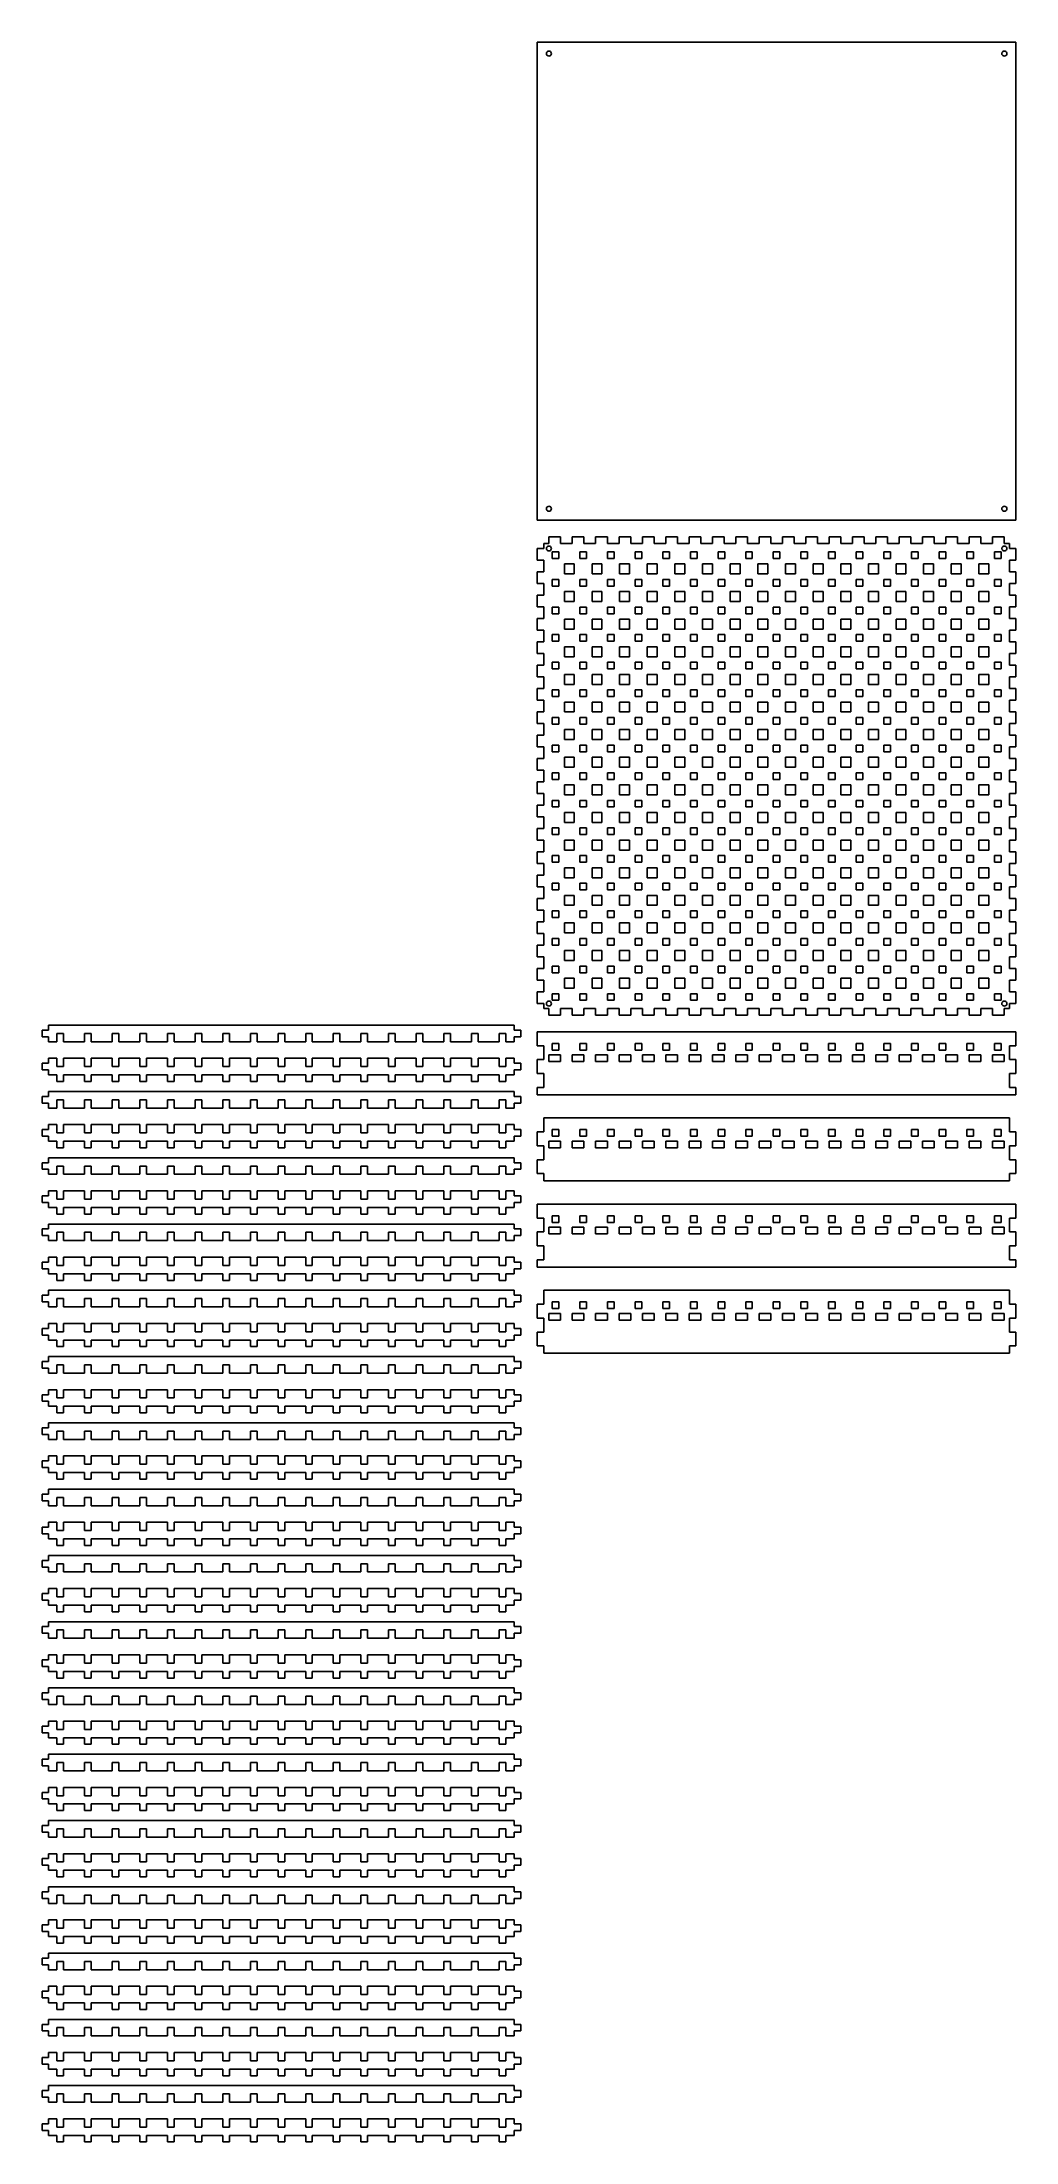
# Model space of a CAD drawing. Header units: metres. Extents: x -299 to 289, y -680 to 587.
import ezdxf

# ---------------------------------------------------------------- set-up
doc = ezdxf.new("R2010")
doc.units = ezdxf.units.M

msp = doc.modelspace()

# ---------------------------------------------------------------- linework, layer by layer
for p, q in [((288.667, 587.333), (0, 587.333)), ((0, 587.333), (0, 298.667)), ((288.667, 298.667), (288.667, 587.333)), ((5.5, 580.333), (5.5734, 580.797)), ((5.5734, 579.87), (5.5, 580.333)), ((5.5734, 580.797), (5.7865, 581.215)), ((5.7865, 579.452), (5.5734, 579.87)), ((5.7865, 581.215), (6.1183, 581.547)), ((6.1183, 579.12), (5.7865, 579.452)), ((6.1183, 581.547), (6.5365, 581.76)), ((6.5365, 578.907), (6.1183, 579.12)), ((6.5365, 581.76), (7, 581.833)), ((7, 578.833), (6.5365, 578.907)), ((7, 581.833), (7.4635, 581.76)), ((7.4635, 578.907), (7, 578.833)), ((7.4635, 581.76), (7.8817, 581.547)), ((7.8817, 579.12), (7.4635, 578.907)), ((7.8817, 581.547), (8.2135, 581.215)), ((8.2135, 579.452), (7.8817, 579.12)), ((8.2135, 581.215), (8.4266, 580.797)), ((8.4266, 579.87), (8.2135, 579.452)), ((8.4266, 580.797), (8.5, 580.333)), ((8.5, 580.333), (8.4266, 579.87)), ((280.167, 580.333), (280.24, 580.797)), ((280.24, 579.87), (280.167, 580.333)), ((280.24, 580.797), (280.453, 581.215)), ((280.453, 579.452), (280.24, 579.87)), ((280.453, 581.215), (280.785, 581.547)), ((280.785, 579.12), (280.453, 579.452)), ((280.785, 581.547), (281.203, 581.76)), ((281.203, 578.907), (280.785, 579.12)), ((281.203, 581.76), (281.667, 581.833)), ((281.667, 578.833), (281.203, 578.907)), ((281.667, 581.833), (282.13, 581.76)), ((282.13, 578.907), (281.667, 578.833)), ((282.13, 581.76), (282.548, 581.547)), ((282.548, 579.12), (282.13, 578.907)), ((282.548, 581.547), (282.88, 581.215)), ((282.88, 579.452), (282.548, 579.12)), ((282.88, 581.215), (283.093, 580.797)), ((283.093, 579.87), (282.88, 579.452)), ((283.093, 580.797), (283.167, 580.333)), ((283.167, 580.333), (283.093, 579.87)), ((5.5, 305.667), (5.5734, 306.13)), ((5.5734, 305.203), (5.5, 305.667)), ((5.5734, 306.13), (5.7865, 306.548)), ((5.7865, 304.785), (5.5734, 305.203)), ((5.7865, 306.548), (6.1183, 306.88)), ((6.1183, 304.453), (5.7865, 304.785)), ((6.1183, 306.88), (6.5365, 307.093)), ((6.5365, 304.24), (6.1183, 304.453)), ((6.5365, 307.093), (7, 307.167)), ((7, 304.167), (6.5365, 304.24)), ((7, 307.167), (7.4635, 307.093)), ((7.4635, 304.24), (7, 304.167)), ((7.4635, 307.093), (7.8817, 306.88)), ((7.8817, 304.453), (7.4635, 304.24)), ((7.8817, 306.88), (8.2135, 306.548)), ((8.2135, 304.785), (7.8817, 304.453)), ((8.2135, 306.548), (8.4266, 306.13)), ((8.4266, 305.203), (8.2135, 304.785)), ((8.4266, 306.13), (8.5, 305.667)), ((8.5, 305.667), (8.4266, 305.203)), ((280.167, 305.667), (280.24, 306.13)), ((280.24, 305.203), (280.167, 305.667)), ((280.24, 306.13), (280.453, 306.548)), ((280.453, 304.785), (280.24, 305.203)), ((280.453, 306.548), (280.785, 306.88)), ((280.785, 304.453), (280.453, 304.785)), ((280.785, 306.88), (281.203, 307.093)), ((281.203, 304.24), (280.785, 304.453)), ((281.203, 307.093), (281.667, 307.167)), ((281.667, 304.167), (281.203, 304.24)), ((281.667, 307.167), (282.13, 307.093)), ((282.13, 304.24), (281.667, 304.167)), ((282.13, 307.093), (282.548, 306.88)), ((282.548, 304.453), (282.13, 304.24)), ((282.548, 306.88), (282.88, 306.548)), ((282.88, 304.785), (282.548, 304.453)), ((282.88, 306.548), (283.093, 306.13)), ((283.093, 305.203), (282.88, 304.785)), ((283.093, 306.13), (283.167, 305.667)), ((283.167, 305.667), (283.093, 305.203)), ((0, 298.667), (288.667, 298.667)), ((4, 281.626), (0, 281.626)), ((0, 281.626), (0, 274.585)), ((7.0407, 284.667), (4, 284.667)), ((4, 284.667), (4, 281.626)), ((5.5, 281.667), (5.5734, 282.13)), ((5.5734, 281.203), (5.5, 281.667)), ((5.5734, 282.13), (5.7865, 282.548)), ((5.7865, 280.785), (5.5734, 281.203)), ((5.7865, 282.548), (6.1183, 282.88)), ((6.1183, 280.453), (5.7865, 280.785)), ((6.1183, 282.88), (6.5365, 283.093)), ((6.5365, 280.24), (6.1183, 280.453)), ((6.5365, 283.093), (7, 283.167)), ((7, 280.167), (6.5365, 280.24)), ((7, 283.167), (7.4635, 283.093)), ((7.4635, 280.24), (7, 280.167)), ((14.0813, 288.667), (7.0407, 288.667)), ((7.0407, 288.667), (7.0407, 284.667)), ((7.4635, 283.093), (7.8817, 282.88)), ((7.8817, 280.453), (7.4635, 280.24)), ((7.8817, 282.88), (8.2135, 282.548)), ((8.2135, 280.785), (7.8817, 280.453)), ((8.2135, 282.548), (8.4266, 282.13)), ((8.4266, 281.203), (8.2135, 280.785)), ((8.4266, 282.13), (8.5, 281.667)), ((8.5, 281.667), (8.4266, 281.203)), ((9, 275.667), (9, 279.667)), ((9, 279.667), (13, 279.667)), ((13, 279.667), (13, 275.667)), ((14.0813, 284.667), (14.0813, 288.667)), ((21.1219, 284.667), (14.0813, 284.667)), ((28.1626, 288.667), (21.1219, 288.667)), ((21.1219, 288.667), (21.1219, 284.667)), ((25.6667, 275.667), (25.6667, 279.667)), ((25.6667, 279.667), (29.6667, 279.667)), ((28.1626, 284.667), (28.1626, 288.667)), ((35.2032, 284.667), (28.1626, 284.667)), ((29.6667, 279.667), (29.6667, 275.667)), ((42.2439, 288.667), (35.2032, 288.667)), ((35.2032, 288.667), (35.2032, 284.667)), ((42.2439, 284.667), (42.2439, 288.667)), ((49.2845, 284.667), (42.2439, 284.667)), ((42.3333, 275.667), (42.3333, 279.667)), ((42.3333, 279.667), (46.3333, 279.667)), ((46.3333, 279.667), (46.3333, 275.667)), ((56.3252, 288.667), (49.2845, 288.667)), ((49.2845, 288.667), (49.2845, 284.667)), ((56.3252, 284.667), (56.3252, 288.667)), ((63.3658, 284.667), (56.3252, 284.667)), ((59, 275.667), (59, 279.667)), ((59, 279.667), (63, 279.667)), ((63, 279.667), (63, 275.667)), ((70.4065, 288.667), (63.3658, 288.667)), ((63.3658, 288.667), (63.3658, 284.667)), ((70.4065, 284.667), (70.4065, 288.667)), ((77.4471, 284.667), (70.4065, 284.667)), ((75.6667, 275.667), (75.6667, 279.667)), ((75.6667, 279.667), (79.6667, 279.667)), ((84.4878, 288.667), (77.4471, 288.667)), ((77.4471, 288.667), (77.4471, 284.667)), ((79.6667, 279.667), (79.6667, 275.667)), ((84.4878, 284.667), (84.4878, 288.667)), ((91.5284, 284.667), (84.4878, 284.667)), ((98.5691, 288.667), (91.5284, 288.667)), ((91.5284, 288.667), (91.5284, 284.667)), ((92.3333, 275.667), (92.3333, 279.667)), ((92.3333, 279.667), (96.3333, 279.667)), ((96.3333, 279.667), (96.3333, 275.667)), ((98.5691, 284.667), (98.5691, 288.667)), ((105.61, 284.667), (98.5691, 284.667)), ((112.65, 288.667), (105.61, 288.667)), ((105.61, 288.667), (105.61, 284.667)), ((109, 275.667), (109, 279.667)), ((109, 279.667), (113, 279.667)), ((112.65, 284.667), (112.65, 288.667)), ((119.691, 284.667), (112.65, 284.667)), ((113, 279.667), (113, 275.667)), ((126.732, 288.667), (119.691, 288.667)), ((119.691, 288.667), (119.691, 284.667)), ((125.667, 275.667), (125.667, 279.667)), ((125.667, 279.667), (129.667, 279.667)), ((126.732, 284.667), (126.732, 288.667)), ((133.772, 284.667), (126.732, 284.667)), ((129.667, 279.667), (129.667, 275.667)), ((140.813, 288.667), (133.772, 288.667)), ((133.772, 288.667), (133.772, 284.667)), ((140.813, 284.667), (140.813, 288.667)), ((147.854, 284.667), (140.813, 284.667)), ((142.333, 275.667), (142.333, 279.667)), ((142.333, 279.667), (146.333, 279.667)), ((146.333, 279.667), (146.333, 275.667)), ((154.894, 288.667), (147.854, 288.667)), ((147.854, 288.667), (147.854, 284.667)), ((154.894, 284.667), (154.894, 288.667)), ((161.935, 284.667), (154.894, 284.667)), ((159, 275.667), (159, 279.667)), ((159, 279.667), (163, 279.667)), ((168.976, 288.667), (161.935, 288.667)), ((161.935, 288.667), (161.935, 284.667)), ((163, 279.667), (163, 275.667)), ((168.976, 284.667), (168.976, 288.667)), ((176.016, 284.667), (168.976, 284.667)), ((175.667, 275.667), (175.667, 279.667)), ((175.667, 279.667), (179.667, 279.667)), ((183.057, 288.667), (176.016, 288.667)), ((176.016, 288.667), (176.016, 284.667)), ((179.667, 279.667), (179.667, 275.667)), ((183.057, 284.667), (183.057, 288.667)), ((190.098, 284.667), (183.057, 284.667)), ((197.138, 288.667), (190.098, 288.667)), ((190.098, 288.667), (190.098, 284.667)), ((192.333, 275.667), (192.333, 279.667)), ((192.333, 279.667), (196.333, 279.667)), ((196.333, 279.667), (196.333, 275.667)), ((197.138, 284.667), (197.138, 288.667)), ((204.179, 284.667), (197.138, 284.667)), ((211.219, 288.667), (204.179, 288.667)), ((204.179, 288.667), (204.179, 284.667)), ((209, 275.667), (209, 279.667)), ((209, 279.667), (213, 279.667)), ((211.219, 284.667), (211.219, 288.667)), ((218.26, 284.667), (211.219, 284.667)), ((213, 279.667), (213, 275.667)), ((225.301, 288.667), (218.26, 288.667)), ((218.26, 288.667), (218.26, 284.667)), ((225.301, 284.667), (225.301, 288.667)), ((232.341, 284.667), (225.301, 284.667)), ((225.667, 275.667), (225.667, 279.667)), ((225.667, 279.667), (229.667, 279.667)), ((229.667, 279.667), (229.667, 275.667)), ((239.382, 288.667), (232.341, 288.667)), ((232.341, 288.667), (232.341, 284.667)), ((239.382, 284.667), (239.382, 288.667)), ((246.423, 284.667), (239.382, 284.667)), ((242.333, 275.667), (242.333, 279.667)), ((242.333, 279.667), (246.333, 279.667)), ((246.333, 279.667), (246.333, 275.667)), ((253.463, 288.667), (246.423, 288.667)), ((246.423, 288.667), (246.423, 284.667)), ((253.463, 284.667), (253.463, 288.667)), ((260.504, 284.667), (253.463, 284.667)), ((259, 275.667), (259, 279.667)), ((259, 279.667), (263, 279.667)), ((267.545, 288.667), (260.504, 288.667)), ((260.504, 288.667), (260.504, 284.667)), ((263, 279.667), (263, 275.667)), ((267.545, 284.667), (267.545, 288.667)), ((274.585, 284.667), (267.545, 284.667)), ((281.626, 288.667), (274.585, 288.667)), ((274.585, 288.667), (274.585, 284.667)), ((275.667, 275.667), (275.667, 279.667)), ((275.667, 279.667), (279.667, 279.667)), ((279.667, 279.667), (279.667, 275.667)), ((280.167, 281.667), (280.24, 282.13)), ((280.24, 281.203), (280.167, 281.667)), ((280.24, 282.13), (280.453, 282.548)), ((280.453, 280.785), (280.24, 281.203)), ((280.453, 282.548), (280.785, 282.88)), ((280.785, 280.453), (280.453, 280.785)), ((280.785, 282.88), (281.203, 283.093)), ((281.203, 280.24), (280.785, 280.453)), ((281.203, 283.093), (281.667, 283.167)), ((281.667, 280.167), (281.203, 280.24)), ((281.626, 284.667), (281.626, 288.667)), ((284.667, 284.667), (281.626, 284.667)), ((281.667, 283.167), (282.13, 283.093)), ((282.13, 280.24), (281.667, 280.167)), ((282.13, 283.093), (282.548, 282.88)), ((282.548, 280.453), (282.13, 280.24)), ((282.548, 282.88), (282.88, 282.548)), ((282.88, 280.785), (282.548, 280.453)), ((282.88, 282.548), (283.093, 282.13)), ((283.093, 281.203), (282.88, 280.785)), ((283.093, 282.13), (283.167, 281.667)), ((283.167, 281.667), (283.093, 281.203)), ((284.667, 281.626), (284.667, 284.667)), ((288.667, 281.626), (284.667, 281.626)), ((288.667, 274.585), (288.667, 281.626)), ((0, 274.585), (4, 274.585)), ((4, 267.545), (0, 267.545)), ((0, 267.545), (0, 260.504)), ((4, 274.585), (4, 267.545)), ((13, 275.667), (9, 275.667)), ((16.3333, 266.333), (16.3333, 272.333)), ((16.3333, 272.333), (22.3333, 272.333)), ((22.3333, 266.333), (16.3333, 266.333)), ((22.3333, 272.333), (22.3333, 266.333)), ((29.6667, 275.667), (25.6667, 275.667)), ((33, 266.333), (33, 272.333)), ((33, 272.333), (39, 272.333)), ((39, 266.333), (33, 266.333)), ((39, 272.333), (39, 266.333)), ((46.3333, 275.667), (42.3333, 275.667)), ((49.6667, 266.333), (49.6667, 272.333)), ((49.6667, 272.333), (55.6667, 272.333)), ((55.6667, 266.333), (49.6667, 266.333)), ((55.6667, 272.333), (55.6667, 266.333)), ((63, 275.667), (59, 275.667)), ((66.3333, 266.333), (66.3333, 272.333)), ((66.3333, 272.333), (72.3333, 272.333)), ((72.3333, 266.333), (66.3333, 266.333)), ((72.3333, 272.333), (72.3333, 266.333)), ((79.6667, 275.667), (75.6667, 275.667)), ((83, 266.333), (83, 272.333)), ((83, 272.333), (89, 272.333)), ((89, 266.333), (83, 266.333)), ((89, 272.333), (89, 266.333)), ((96.3333, 275.667), (92.3333, 275.667)), ((99.6667, 266.333), (99.6667, 272.333)), ((99.6667, 272.333), (105.667, 272.333)), ((105.667, 266.333), (99.6667, 266.333)), ((105.667, 272.333), (105.667, 266.333)), ((113, 275.667), (109, 275.667)), ((116.333, 266.333), (116.333, 272.333)), ((116.333, 272.333), (122.333, 272.333)), ((122.333, 266.333), (116.333, 266.333)), ((122.333, 272.333), (122.333, 266.333)), ((129.667, 275.667), (125.667, 275.667)), ((133, 266.333), (133, 272.333)), ((133, 272.333), (139, 272.333)), ((139, 266.333), (133, 266.333)), ((139, 272.333), (139, 266.333)), ((146.333, 275.667), (142.333, 275.667)), ((149.667, 266.333), (149.667, 272.333)), ((149.667, 272.333), (155.667, 272.333)), ((155.667, 266.333), (149.667, 266.333)), ((155.667, 272.333), (155.667, 266.333)), ((163, 275.667), (159, 275.667)), ((166.333, 266.333), (166.333, 272.333)), ((166.333, 272.333), (172.333, 272.333)), ((172.333, 266.333), (166.333, 266.333)), ((172.333, 272.333), (172.333, 266.333)), ((179.667, 275.667), (175.667, 275.667)), ((183, 266.333), (183, 272.333)), ((183, 272.333), (189, 272.333)), ((189, 266.333), (183, 266.333)), ((189, 272.333), (189, 266.333)), ((196.333, 275.667), (192.333, 275.667)), ((199.667, 266.333), (199.667, 272.333)), ((199.667, 272.333), (205.667, 272.333)), ((205.667, 266.333), (199.667, 266.333)), ((205.667, 272.333), (205.667, 266.333)), ((213, 275.667), (209, 275.667)), ((216.333, 266.333), (216.333, 272.333)), ((216.333, 272.333), (222.333, 272.333)), ((222.333, 266.333), (216.333, 266.333)), ((222.333, 272.333), (222.333, 266.333)), ((229.667, 275.667), (225.667, 275.667)), ((233, 266.333), (233, 272.333)), ((233, 272.333), (239, 272.333)), ((239, 266.333), (233, 266.333)), ((239, 272.333), (239, 266.333)), ((246.333, 275.667), (242.333, 275.667)), ((249.667, 266.333), (249.667, 272.333)), ((249.667, 272.333), (255.667, 272.333)), ((255.667, 266.333), (249.667, 266.333)), ((255.667, 272.333), (255.667, 266.333)), ((263, 275.667), (259, 275.667)), ((266.333, 266.333), (266.333, 272.333)), ((266.333, 272.333), (272.333, 272.333)), ((272.333, 266.333), (266.333, 266.333)), ((272.333, 272.333), (272.333, 266.333)), ((279.667, 275.667), (275.667, 275.667)), ((284.667, 267.545), (284.667, 274.585)), ((284.667, 274.585), (288.667, 274.585)), ((288.667, 267.545), (284.667, 267.545)), ((288.667, 260.504), (288.667, 267.545)), ((0, 260.504), (4, 260.504)), ((4, 260.504), (4, 253.463)), ((9, 259), (9, 263)), ((9, 263), (13, 263)), ((13, 259), (9, 259)), ((13, 263), (13, 259)), ((16.3333, 249.667), (16.3333, 255.667)), ((16.3333, 255.667), (22.3333, 255.667)), ((22.3333, 255.667), (22.3333, 249.667)), ((25.6667, 259), (25.6667, 263)), ((25.6667, 263), (29.6667, 263)), ((29.6667, 259), (25.6667, 259)), ((29.6667, 263), (29.6667, 259)), ((33, 249.667), (33, 255.667)), ((33, 255.667), (39, 255.667)), ((39, 255.667), (39, 249.667)), ((42.3333, 259), (42.3333, 263)), ((42.3333, 263), (46.3333, 263)), ((46.3333, 259), (42.3333, 259)), ((46.3333, 263), (46.3333, 259)), ((49.6667, 249.667), (49.6667, 255.667)), ((49.6667, 255.667), (55.6667, 255.667)), ((55.6667, 255.667), (55.6667, 249.667)), ((59, 259), (59, 263)), ((59, 263), (63, 263)), ((63, 259), (59, 259)), ((63, 263), (63, 259)), ((66.3333, 249.667), (66.3333, 255.667)), ((66.3333, 255.667), (72.3333, 255.667)), ((72.3333, 255.667), (72.3333, 249.667)), ((75.6667, 259), (75.6667, 263)), ((75.6667, 263), (79.6667, 263)), ((79.6667, 259), (75.6667, 259)), ((79.6667, 263), (79.6667, 259)), ((83, 249.667), (83, 255.667)), ((83, 255.667), (89, 255.667)), ((89, 255.667), (89, 249.667)), ((92.3333, 259), (92.3333, 263)), ((92.3333, 263), (96.3333, 263)), ((96.3333, 259), (92.3333, 259)), ((96.3333, 263), (96.3333, 259)), ((99.6667, 249.667), (99.6667, 255.667)), ((99.6667, 255.667), (105.667, 255.667)), ((105.667, 255.667), (105.667, 249.667)), ((109, 259), (109, 263)), ((109, 263), (113, 263)), ((113, 259), (109, 259)), ((113, 263), (113, 259)), ((116.333, 249.667), (116.333, 255.667)), ((116.333, 255.667), (122.333, 255.667)), ((122.333, 255.667), (122.333, 249.667)), ((125.667, 259), (125.667, 263)), ((125.667, 263), (129.667, 263)), ((129.667, 259), (125.667, 259)), ((129.667, 263), (129.667, 259)), ((133, 249.667), (133, 255.667)), ((133, 255.667), (139, 255.667)), ((139, 255.667), (139, 249.667)), ((142.333, 259), (142.333, 263)), ((142.333, 263), (146.333, 263)), ((146.333, 259), (142.333, 259)), ((146.333, 263), (146.333, 259)), ((149.667, 249.667), (149.667, 255.667)), ((149.667, 255.667), (155.667, 255.667)), ((155.667, 255.667), (155.667, 249.667)), ((159, 259), (159, 263)), ((159, 263), (163, 263)), ((163, 259), (159, 259)), ((163, 263), (163, 259)), ((166.333, 249.667), (166.333, 255.667)), ((166.333, 255.667), (172.333, 255.667)), ((172.333, 255.667), (172.333, 249.667)), ((175.667, 259), (175.667, 263)), ((175.667, 263), (179.667, 263)), ((179.667, 259), (175.667, 259)), ((179.667, 263), (179.667, 259)), ((183, 249.667), (183, 255.667)), ((183, 255.667), (189, 255.667)), ((189, 255.667), (189, 249.667)), ((192.333, 259), (192.333, 263)), ((192.333, 263), (196.333, 263)), ((196.333, 259), (192.333, 259)), ((196.333, 263), (196.333, 259)), ((199.667, 249.667), (199.667, 255.667)), ((199.667, 255.667), (205.667, 255.667)), ((205.667, 255.667), (205.667, 249.667)), ((209, 259), (209, 263)), ((209, 263), (213, 263)), ((213, 259), (209, 259)), ((213, 263), (213, 259)), ((216.333, 249.667), (216.333, 255.667)), ((216.333, 255.667), (222.333, 255.667)), ((222.333, 255.667), (222.333, 249.667)), ((225.667, 259), (225.667, 263)), ((225.667, 263), (229.667, 263)), ((229.667, 259), (225.667, 259)), ((229.667, 263), (229.667, 259)), ((233, 249.667), (233, 255.667)), ((233, 255.667), (239, 255.667)), ((239, 255.667), (239, 249.667)), ((242.333, 259), (242.333, 263)), ((242.333, 263), (246.333, 263)), ((246.333, 259), (242.333, 259)), ((246.333, 263), (246.333, 259)), ((249.667, 249.667), (249.667, 255.667)), ((249.667, 255.667), (255.667, 255.667)), ((255.667, 255.667), (255.667, 249.667)), ((259, 259), (259, 263)), ((259, 263), (263, 263)), ((263, 259), (259, 259)), ((263, 263), (263, 259)), ((266.333, 249.667), (266.333, 255.667)), ((266.333, 255.667), (272.333, 255.667)), ((272.333, 255.667), (272.333, 249.667)), ((275.667, 259), (275.667, 263)), ((275.667, 263), (279.667, 263)), ((279.667, 259), (275.667, 259)), ((279.667, 263), (279.667, 259)), ((284.667, 253.463), (284.667, 260.504)), ((284.667, 260.504), (288.667, 260.504)), ((4, 253.463), (0, 253.463)), ((0, 253.463), (0, 246.423)), ((0, 246.423), (4, 246.423)), ((4, 246.423), (4, 239.382)), ((9, 242.333), (9, 246.333)), ((9, 246.333), (13, 246.333)), ((13, 242.333), (9, 242.333)), ((13, 246.333), (13, 242.333)), ((22.3333, 249.667), (16.3333, 249.667)), ((25.6667, 242.333), (25.6667, 246.333)), ((25.6667, 246.333), (29.6667, 246.333)), ((29.6667, 242.333), (25.6667, 242.333)), ((29.6667, 246.333), (29.6667, 242.333)), ((39, 249.667), (33, 249.667)), ((42.3333, 242.333), (42.3333, 246.333)), ((42.3333, 246.333), (46.3333, 246.333)), ((46.3333, 242.333), (42.3333, 242.333)), ((46.3333, 246.333), (46.3333, 242.333)), ((55.6667, 249.667), (49.6667, 249.667)), ((59, 242.333), (59, 246.333)), ((59, 246.333), (63, 246.333)), ((63, 242.333), (59, 242.333)), ((63, 246.333), (63, 242.333)), ((72.3333, 249.667), (66.3333, 249.667)), ((75.6667, 242.333), (75.6667, 246.333)), ((75.6667, 246.333), (79.6667, 246.333)), ((79.6667, 242.333), (75.6667, 242.333)), ((79.6667, 246.333), (79.6667, 242.333)), ((89, 249.667), (83, 249.667)), ((92.3333, 242.333), (92.3333, 246.333)), ((92.3333, 246.333), (96.3333, 246.333)), ((96.3333, 242.333), (92.3333, 242.333)), ((96.3333, 246.333), (96.3333, 242.333)), ((105.667, 249.667), (99.6667, 249.667)), ((109, 242.333), (109, 246.333)), ((109, 246.333), (113, 246.333)), ((113, 242.333), (109, 242.333)), ((113, 246.333), (113, 242.333)), ((122.333, 249.667), (116.333, 249.667)), ((125.667, 242.333), (125.667, 246.333)), ((125.667, 246.333), (129.667, 246.333)), ((129.667, 242.333), (125.667, 242.333)), ((129.667, 246.333), (129.667, 242.333)), ((139, 249.667), (133, 249.667)), ((142.333, 242.333), (142.333, 246.333)), ((142.333, 246.333), (146.333, 246.333)), ((146.333, 242.333), (142.333, 242.333)), ((146.333, 246.333), (146.333, 242.333)), ((155.667, 249.667), (149.667, 249.667)), ((159, 242.333), (159, 246.333)), ((159, 246.333), (163, 246.333)), ((163, 242.333), (159, 242.333)), ((163, 246.333), (163, 242.333)), ((172.333, 249.667), (166.333, 249.667)), ((175.667, 242.333), (175.667, 246.333)), ((175.667, 246.333), (179.667, 246.333)), ((179.667, 242.333), (175.667, 242.333)), ((179.667, 246.333), (179.667, 242.333)), ((189, 249.667), (183, 249.667)), ((192.333, 242.333), (192.333, 246.333)), ((192.333, 246.333), (196.333, 246.333)), ((196.333, 242.333), (192.333, 242.333)), ((196.333, 246.333), (196.333, 242.333)), ((205.667, 249.667), (199.667, 249.667)), ((209, 242.333), (209, 246.333)), ((209, 246.333), (213, 246.333)), ((213, 242.333), (209, 242.333)), ((213, 246.333), (213, 242.333)), ((222.333, 249.667), (216.333, 249.667)), ((225.667, 242.333), (225.667, 246.333)), ((225.667, 246.333), (229.667, 246.333)), ((229.667, 242.333), (225.667, 242.333)), ((229.667, 246.333), (229.667, 242.333)), ((239, 249.667), (233, 249.667)), ((242.333, 242.333), (242.333, 246.333)), ((242.333, 246.333), (246.333, 246.333)), ((246.333, 242.333), (242.333, 242.333)), ((246.333, 246.333), (246.333, 242.333)), ((255.667, 249.667), (249.667, 249.667)), ((259, 242.333), (259, 246.333)), ((259, 246.333), (263, 246.333)), ((263, 242.333), (259, 242.333)), ((263, 246.333), (263, 242.333)), ((272.333, 249.667), (266.333, 249.667)), ((275.667, 242.333), (275.667, 246.333)), ((275.667, 246.333), (279.667, 246.333)), ((279.667, 242.333), (275.667, 242.333)), ((279.667, 246.333), (279.667, 242.333)), ((288.667, 253.463), (284.667, 253.463)), ((284.667, 239.382), (284.667, 246.423)), ((284.667, 246.423), (288.667, 246.423)), ((288.667, 246.423), (288.667, 253.463)), ((4, 239.382), (0, 239.382)), ((0, 239.382), (0, 232.341)), ((0, 232.341), (4, 232.341)), ((4, 232.341), (4, 225.301)), ((9, 225.667), (9, 229.667)), ((9, 229.667), (13, 229.667)), ((13, 229.667), (13, 225.667)), ((16.3333, 233), (16.3333, 239)), ((16.3333, 239), (22.3333, 239)), ((22.3333, 233), (16.3333, 233)), ((22.3333, 239), (22.3333, 233)), ((25.6667, 225.667), (25.6667, 229.667)), ((25.6667, 229.667), (29.6667, 229.667)), ((29.6667, 229.667), (29.6667, 225.667)), ((33, 233), (33, 239)), ((33, 239), (39, 239)), ((39, 233), (33, 233)), ((39, 239), (39, 233)), ((42.3333, 225.667), (42.3333, 229.667)), ((42.3333, 229.667), (46.3333, 229.667)), ((46.3333, 229.667), (46.3333, 225.667)), ((49.6667, 233), (49.6667, 239)), ((49.6667, 239), (55.6667, 239)), ((55.6667, 233), (49.6667, 233)), ((55.6667, 239), (55.6667, 233)), ((59, 225.667), (59, 229.667)), ((59, 229.667), (63, 229.667)), ((63, 229.667), (63, 225.667)), ((66.3333, 233), (66.3333, 239)), ((66.3333, 239), (72.3333, 239)), ((72.3333, 233), (66.3333, 233)), ((72.3333, 239), (72.3333, 233)), ((75.6667, 225.667), (75.6667, 229.667)), ((75.6667, 229.667), (79.6667, 229.667)), ((79.6667, 229.667), (79.6667, 225.667)), ((83, 233), (83, 239)), ((83, 239), (89, 239)), ((89, 233), (83, 233)), ((89, 239), (89, 233)), ((92.3333, 225.667), (92.3333, 229.667)), ((92.3333, 229.667), (96.3333, 229.667)), ((96.3333, 229.667), (96.3333, 225.667)), ((99.6667, 233), (99.6667, 239)), ((99.6667, 239), (105.667, 239)), ((105.667, 233), (99.6667, 233)), ((105.667, 239), (105.667, 233)), ((109, 225.667), (109, 229.667)), ((109, 229.667), (113, 229.667)), ((113, 229.667), (113, 225.667)), ((116.333, 233), (116.333, 239)), ((116.333, 239), (122.333, 239)), ((122.333, 233), (116.333, 233)), ((122.333, 239), (122.333, 233)), ((125.667, 225.667), (125.667, 229.667)), ((125.667, 229.667), (129.667, 229.667)), ((129.667, 229.667), (129.667, 225.667)), ((133, 233), (133, 239)), ((133, 239), (139, 239)), ((139, 233), (133, 233)), ((139, 239), (139, 233)), ((142.333, 225.667), (142.333, 229.667)), ((142.333, 229.667), (146.333, 229.667)), ((146.333, 229.667), (146.333, 225.667)), ((149.667, 233), (149.667, 239)), ((149.667, 239), (155.667, 239)), ((155.667, 233), (149.667, 233)), ((155.667, 239), (155.667, 233)), ((159, 225.667), (159, 229.667)), ((159, 229.667), (163, 229.667)), ((163, 229.667), (163, 225.667)), ((166.333, 233), (166.333, 239)), ((166.333, 239), (172.333, 239)), ((172.333, 233), (166.333, 233)), ((172.333, 239), (172.333, 233)), ((175.667, 225.667), (175.667, 229.667)), ((175.667, 229.667), (179.667, 229.667)), ((179.667, 229.667), (179.667, 225.667)), ((183, 233), (183, 239)), ((183, 239), (189, 239)), ((189, 233), (183, 233)), ((189, 239), (189, 233)), ((192.333, 225.667), (192.333, 229.667)), ((192.333, 229.667), (196.333, 229.667)), ((196.333, 229.667), (196.333, 225.667)), ((199.667, 233), (199.667, 239)), ((199.667, 239), (205.667, 239)), ((205.667, 233), (199.667, 233)), ((205.667, 239), (205.667, 233)), ((209, 225.667), (209, 229.667)), ((209, 229.667), (213, 229.667)), ((213, 229.667), (213, 225.667)), ((216.333, 233), (216.333, 239)), ((216.333, 239), (222.333, 239)), ((222.333, 233), (216.333, 233)), ((222.333, 239), (222.333, 233)), ((225.667, 225.667), (225.667, 229.667)), ((225.667, 229.667), (229.667, 229.667)), ((229.667, 229.667), (229.667, 225.667)), ((233, 233), (233, 239)), ((233, 239), (239, 239)), ((239, 233), (233, 233)), ((239, 239), (239, 233)), ((242.333, 225.667), (242.333, 229.667)), ((242.333, 229.667), (246.333, 229.667)), ((246.333, 229.667), (246.333, 225.667)), ((249.667, 233), (249.667, 239)), ((249.667, 239), (255.667, 239)), ((255.667, 233), (249.667, 233)), ((255.667, 239), (255.667, 233)), ((259, 225.667), (259, 229.667)), ((259, 229.667), (263, 229.667)), ((263, 229.667), (263, 225.667)), ((266.333, 233), (266.333, 239)), ((266.333, 239), (272.333, 239)), ((272.333, 233), (266.333, 233)), ((272.333, 239), (272.333, 233)), ((275.667, 225.667), (275.667, 229.667)), ((275.667, 229.667), (279.667, 229.667)), ((279.667, 229.667), (279.667, 225.667)), ((288.667, 239.382), (284.667, 239.382)), ((284.667, 225.301), (284.667, 232.341)), ((284.667, 232.341), (288.667, 232.341)), ((288.667, 232.341), (288.667, 239.382)), ((4, 225.301), (0, 225.301)), ((0, 225.301), (0, 218.26)), ((0, 218.26), (4, 218.26)), ((4, 218.26), (4, 211.219)), ((13, 225.667), (9, 225.667)), ((16.3333, 216.333), (16.3333, 222.333)), ((16.3333, 222.333), (22.3333, 222.333)), ((22.3333, 216.333), (16.3333, 216.333)), ((22.3333, 222.333), (22.3333, 216.333)), ((29.6667, 225.667), (25.6667, 225.667)), ((33, 216.333), (33, 222.333)), ((33, 222.333), (39, 222.333)), ((39, 216.333), (33, 216.333)), ((39, 222.333), (39, 216.333)), ((46.3333, 225.667), (42.3333, 225.667)), ((49.6667, 216.333), (49.6667, 222.333)), ((49.6667, 222.333), (55.6667, 222.333)), ((55.6667, 216.333), (49.6667, 216.333)), ((55.6667, 222.333), (55.6667, 216.333)), ((63, 225.667), (59, 225.667)), ((66.3333, 216.333), (66.3333, 222.333)), ((66.3333, 222.333), (72.3333, 222.333)), ((72.3333, 216.333), (66.3333, 216.333)), ((72.3333, 222.333), (72.3333, 216.333)), ((79.6667, 225.667), (75.6667, 225.667)), ((83, 216.333), (83, 222.333)), ((83, 222.333), (89, 222.333)), ((89, 216.333), (83, 216.333)), ((89, 222.333), (89, 216.333)), ((96.3333, 225.667), (92.3333, 225.667)), ((99.6667, 216.333), (99.6667, 222.333)), ((99.6667, 222.333), (105.667, 222.333)), ((105.667, 216.333), (99.6667, 216.333)), ((105.667, 222.333), (105.667, 216.333)), ((113, 225.667), (109, 225.667)), ((116.333, 216.333), (116.333, 222.333)), ((116.333, 222.333), (122.333, 222.333)), ((122.333, 216.333), (116.333, 216.333)), ((122.333, 222.333), (122.333, 216.333)), ((129.667, 225.667), (125.667, 225.667)), ((133, 216.333), (133, 222.333)), ((133, 222.333), (139, 222.333)), ((139, 216.333), (133, 216.333)), ((139, 222.333), (139, 216.333)), ((146.333, 225.667), (142.333, 225.667)), ((149.667, 216.333), (149.667, 222.333)), ((149.667, 222.333), (155.667, 222.333)), ((155.667, 216.333), (149.667, 216.333)), ((155.667, 222.333), (155.667, 216.333)), ((163, 225.667), (159, 225.667)), ((166.333, 216.333), (166.333, 222.333)), ((166.333, 222.333), (172.333, 222.333)), ((172.333, 216.333), (166.333, 216.333)), ((172.333, 222.333), (172.333, 216.333)), ((179.667, 225.667), (175.667, 225.667)), ((183, 216.333), (183, 222.333)), ((183, 222.333), (189, 222.333)), ((189, 216.333), (183, 216.333)), ((189, 222.333), (189, 216.333)), ((196.333, 225.667), (192.333, 225.667)), ((199.667, 216.333), (199.667, 222.333)), ((199.667, 222.333), (205.667, 222.333)), ((205.667, 216.333), (199.667, 216.333)), ((205.667, 222.333), (205.667, 216.333)), ((213, 225.667), (209, 225.667)), ((216.333, 216.333), (216.333, 222.333)), ((216.333, 222.333), (222.333, 222.333)), ((222.333, 216.333), (216.333, 216.333)), ((222.333, 222.333), (222.333, 216.333)), ((229.667, 225.667), (225.667, 225.667)), ((233, 216.333), (233, 222.333)), ((233, 222.333), (239, 222.333)), ((239, 216.333), (233, 216.333)), ((239, 222.333), (239, 216.333)), ((246.333, 225.667), (242.333, 225.667)), ((249.667, 216.333), (249.667, 222.333)), ((249.667, 222.333), (255.667, 222.333)), ((255.667, 216.333), (249.667, 216.333)), ((255.667, 222.333), (255.667, 216.333)), ((263, 225.667), (259, 225.667)), ((266.333, 216.333), (266.333, 222.333)), ((266.333, 222.333), (272.333, 222.333)), ((272.333, 216.333), (266.333, 216.333)), ((272.333, 222.333), (272.333, 216.333)), ((279.667, 225.667), (275.667, 225.667)), ((288.667, 225.301), (284.667, 225.301)), ((284.667, 211.219), (284.667, 218.26)), ((284.667, 218.26), (288.667, 218.26)), ((288.667, 218.26), (288.667, 225.301)), ((4, 211.219), (0, 211.219)), ((0, 211.219), (0, 204.179)), ((0, 204.179), (4, 204.179)), ((4, 204.179), (4, 197.138)), ((9, 209), (9, 213)), ((9, 213), (13, 213)), ((13, 209), (9, 209)), ((13, 213), (13, 209)), ((16.3333, 199.667), (16.3333, 205.667)), ((16.3333, 205.667), (22.3333, 205.667)), ((22.3333, 205.667), (22.3333, 199.667)), ((25.6667, 209), (25.6667, 213)), ((25.6667, 213), (29.6667, 213)), ((29.6667, 209), (25.6667, 209)), ((29.6667, 213), (29.6667, 209)), ((33, 199.667), (33, 205.667)), ((33, 205.667), (39, 205.667)), ((39, 205.667), (39, 199.667)), ((42.3333, 209), (42.3333, 213)), ((42.3333, 213), (46.3333, 213)), ((46.3333, 209), (42.3333, 209)), ((46.3333, 213), (46.3333, 209)), ((49.6667, 199.667), (49.6667, 205.667)), ((49.6667, 205.667), (55.6667, 205.667)), ((55.6667, 205.667), (55.6667, 199.667)), ((59, 209), (59, 213)), ((59, 213), (63, 213)), ((63, 209), (59, 209)), ((63, 213), (63, 209)), ((66.3333, 199.667), (66.3333, 205.667)), ((66.3333, 205.667), (72.3333, 205.667)), ((72.3333, 205.667), (72.3333, 199.667)), ((75.6667, 209), (75.6667, 213)), ((75.6667, 213), (79.6667, 213)), ((79.6667, 209), (75.6667, 209)), ((79.6667, 213), (79.6667, 209)), ((83, 199.667), (83, 205.667)), ((83, 205.667), (89, 205.667)), ((89, 205.667), (89, 199.667)), ((92.3333, 209), (92.3333, 213)), ((92.3333, 213), (96.3333, 213)), ((96.3333, 209), (92.3333, 209)), ((96.3333, 213), (96.3333, 209)), ((99.6667, 199.667), (99.6667, 205.667)), ((99.6667, 205.667), (105.667, 205.667)), ((105.667, 205.667), (105.667, 199.667)), ((109, 209), (109, 213)), ((109, 213), (113, 213)), ((113, 209), (109, 209)), ((113, 213), (113, 209)), ((116.333, 199.667), (116.333, 205.667)), ((116.333, 205.667), (122.333, 205.667)), ((122.333, 205.667), (122.333, 199.667)), ((125.667, 209), (125.667, 213)), ((125.667, 213), (129.667, 213)), ((129.667, 209), (125.667, 209)), ((129.667, 213), (129.667, 209)), ((133, 199.667), (133, 205.667)), ((133, 205.667), (139, 205.667)), ((139, 205.667), (139, 199.667)), ((142.333, 209), (142.333, 213)), ((142.333, 213), (146.333, 213)), ((146.333, 209), (142.333, 209)), ((146.333, 213), (146.333, 209)), ((149.667, 199.667), (149.667, 205.667)), ((149.667, 205.667), (155.667, 205.667)), ((155.667, 205.667), (155.667, 199.667)), ((159, 209), (159, 213)), ((159, 213), (163, 213)), ((163, 209), (159, 209)), ((163, 213), (163, 209)), ((166.333, 199.667), (166.333, 205.667)), ((166.333, 205.667), (172.333, 205.667)), ((172.333, 205.667), (172.333, 199.667)), ((175.667, 209), (175.667, 213)), ((175.667, 213), (179.667, 213)), ((179.667, 209), (175.667, 209)), ((179.667, 213), (179.667, 209)), ((183, 199.667), (183, 205.667)), ((183, 205.667), (189, 205.667)), ((189, 205.667), (189, 199.667)), ((192.333, 209), (192.333, 213)), ((192.333, 213), (196.333, 213)), ((196.333, 209), (192.333, 209)), ((196.333, 213), (196.333, 209)), ((199.667, 199.667), (199.667, 205.667)), ((199.667, 205.667), (205.667, 205.667)), ((205.667, 205.667), (205.667, 199.667)), ((209, 209), (209, 213)), ((209, 213), (213, 213)), ((213, 209), (209, 209)), ((213, 213), (213, 209)), ((216.333, 199.667), (216.333, 205.667)), ((216.333, 205.667), (222.333, 205.667)), ((222.333, 205.667), (222.333, 199.667)), ((225.667, 209), (225.667, 213)), ((225.667, 213), (229.667, 213)), ((229.667, 209), (225.667, 209)), ((229.667, 213), (229.667, 209)), ((233, 199.667), (233, 205.667)), ((233, 205.667), (239, 205.667)), ((239, 205.667), (239, 199.667)), ((242.333, 209), (242.333, 213)), ((242.333, 213), (246.333, 213)), ((246.333, 209), (242.333, 209)), ((246.333, 213), (246.333, 209)), ((249.667, 199.667), (249.667, 205.667)), ((249.667, 205.667), (255.667, 205.667)), ((255.667, 205.667), (255.667, 199.667)), ((259, 209), (259, 213)), ((259, 213), (263, 213)), ((263, 209), (259, 209)), ((263, 213), (263, 209)), ((266.333, 199.667), (266.333, 205.667)), ((266.333, 205.667), (272.333, 205.667)), ((272.333, 205.667), (272.333, 199.667)), ((275.667, 209), (275.667, 213)), ((275.667, 213), (279.667, 213)), ((279.667, 209), (275.667, 209)), ((279.667, 213), (279.667, 209)), ((288.667, 211.219), (284.667, 211.219)), ((284.667, 197.138), (284.667, 204.179)), ((284.667, 204.179), (288.667, 204.179)), ((288.667, 204.179), (288.667, 211.219)), ((4, 197.138), (0, 197.138)), ((0, 197.138), (0, 190.098)), ((9, 192.333), (9, 196.333)), ((9, 196.333), (13, 196.333)), ((13, 192.333), (9, 192.333)), ((13, 196.333), (13, 192.333)), ((22.3333, 199.667), (16.3333, 199.667)), ((25.6667, 192.333), (25.6667, 196.333)), ((25.6667, 196.333), (29.6667, 196.333)), ((29.6667, 192.333), (25.6667, 192.333)), ((29.6667, 196.333), (29.6667, 192.333)), ((39, 199.667), (33, 199.667)), ((42.3333, 192.333), (42.3333, 196.333)), ((42.3333, 196.333), (46.3333, 196.333)), ((46.3333, 192.333), (42.3333, 192.333)), ((46.3333, 196.333), (46.3333, 192.333)), ((55.6667, 199.667), (49.6667, 199.667)), ((59, 192.333), (59, 196.333)), ((59, 196.333), (63, 196.333)), ((63, 192.333), (59, 192.333)), ((63, 196.333), (63, 192.333)), ((72.3333, 199.667), (66.3333, 199.667)), ((75.6667, 192.333), (75.6667, 196.333)), ((75.6667, 196.333), (79.6667, 196.333)), ((79.6667, 192.333), (75.6667, 192.333)), ((79.6667, 196.333), (79.6667, 192.333)), ((89, 199.667), (83, 199.667)), ((92.3333, 192.333), (92.3333, 196.333)), ((92.3333, 196.333), (96.3333, 196.333)), ((96.3333, 192.333), (92.3333, 192.333)), ((96.3333, 196.333), (96.3333, 192.333)), ((105.667, 199.667), (99.6667, 199.667)), ((109, 192.333), (109, 196.333)), ((109, 196.333), (113, 196.333)), ((113, 192.333), (109, 192.333)), ((113, 196.333), (113, 192.333)), ((122.333, 199.667), (116.333, 199.667)), ((125.667, 192.333), (125.667, 196.333)), ((125.667, 196.333), (129.667, 196.333)), ((129.667, 192.333), (125.667, 192.333)), ((129.667, 196.333), (129.667, 192.333)), ((139, 199.667), (133, 199.667)), ((142.333, 192.333), (142.333, 196.333)), ((142.333, 196.333), (146.333, 196.333)), ((146.333, 192.333), (142.333, 192.333)), ((146.333, 196.333), (146.333, 192.333)), ((155.667, 199.667), (149.667, 199.667)), ((159, 192.333), (159, 196.333)), ((159, 196.333), (163, 196.333)), ((163, 192.333), (159, 192.333)), ((163, 196.333), (163, 192.333)), ((172.333, 199.667), (166.333, 199.667)), ((175.667, 192.333), (175.667, 196.333)), ((175.667, 196.333), (179.667, 196.333)), ((179.667, 192.333), (175.667, 192.333)), ((179.667, 196.333), (179.667, 192.333)), ((189, 199.667), (183, 199.667)), ((192.333, 192.333), (192.333, 196.333)), ((192.333, 196.333), (196.333, 196.333)), ((196.333, 192.333), (192.333, 192.333)), ((196.333, 196.333), (196.333, 192.333)), ((205.667, 199.667), (199.667, 199.667)), ((209, 192.333), (209, 196.333)), ((209, 196.333), (213, 196.333)), ((213, 192.333), (209, 192.333)), ((213, 196.333), (213, 192.333)), ((222.333, 199.667), (216.333, 199.667)), ((225.667, 192.333), (225.667, 196.333)), ((225.667, 196.333), (229.667, 196.333)), ((229.667, 192.333), (225.667, 192.333)), ((229.667, 196.333), (229.667, 192.333)), ((239, 199.667), (233, 199.667)), ((242.333, 192.333), (242.333, 196.333)), ((242.333, 196.333), (246.333, 196.333)), ((246.333, 192.333), (242.333, 192.333)), ((246.333, 196.333), (246.333, 192.333)), ((255.667, 199.667), (249.667, 199.667)), ((259, 192.333), (259, 196.333)), ((259, 196.333), (263, 196.333)), ((263, 192.333), (259, 192.333)), ((263, 196.333), (263, 192.333)), ((272.333, 199.667), (266.333, 199.667)), ((275.667, 192.333), (275.667, 196.333)), ((275.667, 196.333), (279.667, 196.333)), ((279.667, 192.333), (275.667, 192.333)), ((279.667, 196.333), (279.667, 192.333)), ((288.667, 197.138), (284.667, 197.138)), ((288.667, 190.098), (288.667, 197.138)), ((0, 190.098), (4, 190.098)), ((4, 183.057), (0, 183.057)), ((0, 183.057), (0, 176.016)), ((4, 190.098), (4, 183.057)), ((9, 175.667), (9, 179.667)), ((9, 179.667), (13, 179.667)), ((13, 179.667), (13, 175.667)), ((16.3333, 183), (16.3333, 189)), ((16.3333, 189), (22.3333, 189)), ((22.3333, 183), (16.3333, 183)), ((22.3333, 189), (22.3333, 183)), ((25.6667, 175.667), (25.6667, 179.667)), ((25.6667, 179.667), (29.6667, 179.667)), ((29.6667, 179.667), (29.6667, 175.667)), ((33, 183), (33, 189)), ((33, 189), (39, 189)), ((39, 183), (33, 183)), ((39, 189), (39, 183)), ((42.3333, 175.667), (42.3333, 179.667)), ((42.3333, 179.667), (46.3333, 179.667)), ((46.3333, 179.667), (46.3333, 175.667)), ((49.6667, 183), (49.6667, 189)), ((49.6667, 189), (55.6667, 189)), ((55.6667, 183), (49.6667, 183)), ((55.6667, 189), (55.6667, 183)), ((59, 175.667), (59, 179.667)), ((59, 179.667), (63, 179.667)), ((63, 179.667), (63, 175.667)), ((66.3333, 183), (66.3333, 189)), ((66.3333, 189), (72.3333, 189)), ((72.3333, 183), (66.3333, 183)), ((72.3333, 189), (72.3333, 183)), ((75.6667, 175.667), (75.6667, 179.667)), ((75.6667, 179.667), (79.6667, 179.667)), ((79.6667, 179.667), (79.6667, 175.667)), ((83, 183), (83, 189)), ((83, 189), (89, 189)), ((89, 183), (83, 183)), ((89, 189), (89, 183)), ((92.3333, 175.667), (92.3333, 179.667)), ((92.3333, 179.667), (96.3333, 179.667)), ((96.3333, 179.667), (96.3333, 175.667)), ((99.6667, 183), (99.6667, 189)), ((99.6667, 189), (105.667, 189)), ((105.667, 183), (99.6667, 183)), ((105.667, 189), (105.667, 183)), ((109, 175.667), (109, 179.667)), ((109, 179.667), (113, 179.667)), ((113, 179.667), (113, 175.667)), ((116.333, 183), (116.333, 189)), ((116.333, 189), (122.333, 189)), ((122.333, 183), (116.333, 183)), ((122.333, 189), (122.333, 183)), ((125.667, 175.667), (125.667, 179.667)), ((125.667, 179.667), (129.667, 179.667)), ((129.667, 179.667), (129.667, 175.667)), ((133, 183), (133, 189)), ((133, 189), (139, 189)), ((139, 183), (133, 183)), ((139, 189), (139, 183)), ((142.333, 175.667), (142.333, 179.667)), ((142.333, 179.667), (146.333, 179.667)), ((146.333, 179.667), (146.333, 175.667)), ((149.667, 183), (149.667, 189)), ((149.667, 189), (155.667, 189)), ((155.667, 183), (149.667, 183)), ((155.667, 189), (155.667, 183)), ((159, 175.667), (159, 179.667)), ((159, 179.667), (163, 179.667)), ((163, 179.667), (163, 175.667)), ((166.333, 183), (166.333, 189)), ((166.333, 189), (172.333, 189)), ((172.333, 183), (166.333, 183)), ((172.333, 189), (172.333, 183)), ((175.667, 175.667), (175.667, 179.667)), ((175.667, 179.667), (179.667, 179.667)), ((179.667, 179.667), (179.667, 175.667)), ((183, 183), (183, 189)), ((183, 189), (189, 189)), ((189, 183), (183, 183)), ((189, 189), (189, 183)), ((192.333, 175.667), (192.333, 179.667)), ((192.333, 179.667), (196.333, 179.667)), ((196.333, 179.667), (196.333, 175.667)), ((199.667, 183), (199.667, 189)), ((199.667, 189), (205.667, 189)), ((205.667, 183), (199.667, 183)), ((205.667, 189), (205.667, 183)), ((209, 175.667), (209, 179.667)), ((209, 179.667), (213, 179.667)), ((213, 179.667), (213, 175.667)), ((216.333, 183), (216.333, 189)), ((216.333, 189), (222.333, 189)), ((222.333, 183), (216.333, 183)), ((222.333, 189), (222.333, 183)), ((225.667, 175.667), (225.667, 179.667)), ((225.667, 179.667), (229.667, 179.667)), ((229.667, 179.667), (229.667, 175.667)), ((233, 183), (233, 189)), ((233, 189), (239, 189)), ((239, 183), (233, 183)), ((239, 189), (239, 183)), ((242.333, 175.667), (242.333, 179.667)), ((242.333, 179.667), (246.333, 179.667)), ((246.333, 179.667), (246.333, 175.667)), ((249.667, 183), (249.667, 189)), ((249.667, 189), (255.667, 189)), ((255.667, 183), (249.667, 183)), ((255.667, 189), (255.667, 183)), ((259, 175.667), (259, 179.667)), ((259, 179.667), (263, 179.667)), ((263, 179.667), (263, 175.667)), ((266.333, 183), (266.333, 189)), ((266.333, 189), (272.333, 189)), ((272.333, 183), (266.333, 183)), ((272.333, 189), (272.333, 183)), ((275.667, 175.667), (275.667, 179.667)), ((275.667, 179.667), (279.667, 179.667)), ((279.667, 179.667), (279.667, 175.667)), ((284.667, 183.057), (284.667, 190.098)), ((284.667, 190.098), (288.667, 190.098)), ((288.667, 183.057), (284.667, 183.057)), ((288.667, 176.016), (288.667, 183.057)), ((0, 176.016), (4, 176.016)), ((4, 168.976), (0, 168.976)), ((0, 168.976), (0, 161.935)), ((4, 176.016), (4, 168.976)), ((13, 175.667), (9, 175.667)), ((16.3333, 166.333), (16.3333, 172.333)), ((16.3333, 172.333), (22.3333, 172.333)), ((22.3333, 166.333), (16.3333, 166.333)), ((22.3333, 172.333), (22.3333, 166.333)), ((29.6667, 175.667), (25.6667, 175.667)), ((33, 166.333), (33, 172.333)), ((33, 172.333), (39, 172.333)), ((39, 166.333), (33, 166.333)), ((39, 172.333), (39, 166.333)), ((46.3333, 175.667), (42.3333, 175.667)), ((49.6667, 166.333), (49.6667, 172.333)), ((49.6667, 172.333), (55.6667, 172.333)), ((55.6667, 166.333), (49.6667, 166.333)), ((55.6667, 172.333), (55.6667, 166.333)), ((63, 175.667), (59, 175.667)), ((66.3333, 166.333), (66.3333, 172.333)), ((66.3333, 172.333), (72.3333, 172.333)), ((72.3333, 166.333), (66.3333, 166.333)), ((72.3333, 172.333), (72.3333, 166.333)), ((79.6667, 175.667), (75.6667, 175.667)), ((83, 166.333), (83, 172.333)), ((83, 172.333), (89, 172.333)), ((89, 166.333), (83, 166.333)), ((89, 172.333), (89, 166.333)), ((96.3333, 175.667), (92.3333, 175.667)), ((99.6667, 166.333), (99.6667, 172.333)), ((99.6667, 172.333), (105.667, 172.333)), ((105.667, 166.333), (99.6667, 166.333)), ((105.667, 172.333), (105.667, 166.333)), ((113, 175.667), (109, 175.667)), ((116.333, 166.333), (116.333, 172.333)), ((116.333, 172.333), (122.333, 172.333)), ((122.333, 166.333), (116.333, 166.333)), ((122.333, 172.333), (122.333, 166.333)), ((129.667, 175.667), (125.667, 175.667)), ((133, 166.333), (133, 172.333)), ((133, 172.333), (139, 172.333)), ((139, 166.333), (133, 166.333)), ((139, 172.333), (139, 166.333)), ((146.333, 175.667), (142.333, 175.667)), ((149.667, 166.333), (149.667, 172.333)), ((149.667, 172.333), (155.667, 172.333)), ((155.667, 166.333), (149.667, 166.333)), ((155.667, 172.333), (155.667, 166.333)), ((163, 175.667), (159, 175.667)), ((166.333, 166.333), (166.333, 172.333)), ((166.333, 172.333), (172.333, 172.333)), ((172.333, 166.333), (166.333, 166.333)), ((172.333, 172.333), (172.333, 166.333)), ((179.667, 175.667), (175.667, 175.667)), ((183, 166.333), (183, 172.333)), ((183, 172.333), (189, 172.333)), ((189, 166.333), (183, 166.333)), ((189, 172.333), (189, 166.333)), ((196.333, 175.667), (192.333, 175.667)), ((199.667, 166.333), (199.667, 172.333)), ((199.667, 172.333), (205.667, 172.333)), ((205.667, 166.333), (199.667, 166.333)), ((205.667, 172.333), (205.667, 166.333)), ((213, 175.667), (209, 175.667)), ((216.333, 166.333), (216.333, 172.333)), ((216.333, 172.333), (222.333, 172.333)), ((222.333, 166.333), (216.333, 166.333)), ((222.333, 172.333), (222.333, 166.333)), ((229.667, 175.667), (225.667, 175.667)), ((233, 166.333), (233, 172.333)), ((233, 172.333), (239, 172.333)), ((239, 166.333), (233, 166.333)), ((239, 172.333), (239, 166.333)), ((246.333, 175.667), (242.333, 175.667)), ((249.667, 166.333), (249.667, 172.333)), ((249.667, 172.333), (255.667, 172.333)), ((255.667, 166.333), (249.667, 166.333)), ((255.667, 172.333), (255.667, 166.333)), ((263, 175.667), (259, 175.667)), ((266.333, 166.333), (266.333, 172.333)), ((266.333, 172.333), (272.333, 172.333)), ((272.333, 166.333), (266.333, 166.333)), ((272.333, 172.333), (272.333, 166.333)), ((279.667, 175.667), (275.667, 175.667)), ((284.667, 168.976), (284.667, 176.016)), ((284.667, 176.016), (288.667, 176.016)), ((288.667, 168.976), (284.667, 168.976)), ((288.667, 161.935), (288.667, 168.976)), ((0, 161.935), (4, 161.935)), ((4, 154.894), (0, 154.894)), ((0, 154.894), (0, 147.854)), ((4, 161.935), (4, 154.894)), ((9, 159), (9, 163)), ((9, 163), (13, 163)), ((13, 159), (9, 159)), ((13, 163), (13, 159)), ((16.3333, 149.667), (16.3333, 155.667)), ((16.3333, 155.667), (22.3333, 155.667)), ((22.3333, 155.667), (22.3333, 149.667)), ((25.6667, 159), (25.6667, 163)), ((25.6667, 163), (29.6667, 163)), ((29.6667, 159), (25.6667, 159)), ((29.6667, 163), (29.6667, 159)), ((33, 149.667), (33, 155.667)), ((33, 155.667), (39, 155.667)), ((39, 155.667), (39, 149.667)), ((42.3333, 159), (42.3333, 163)), ((42.3333, 163), (46.3333, 163)), ((46.3333, 159), (42.3333, 159)), ((46.3333, 163), (46.3333, 159)), ((49.6667, 149.667), (49.6667, 155.667)), ((49.6667, 155.667), (55.6667, 155.667)), ((55.6667, 155.667), (55.6667, 149.667)), ((59, 159), (59, 163)), ((59, 163), (63, 163)), ((63, 159), (59, 159)), ((63, 163), (63, 159)), ((66.3333, 149.667), (66.3333, 155.667)), ((66.3333, 155.667), (72.3333, 155.667)), ((72.3333, 155.667), (72.3333, 149.667)), ((75.6667, 159), (75.6667, 163)), ((75.6667, 163), (79.6667, 163)), ((79.6667, 159), (75.6667, 159)), ((79.6667, 163), (79.6667, 159)), ((83, 149.667), (83, 155.667)), ((83, 155.667), (89, 155.667)), ((89, 155.667), (89, 149.667)), ((92.3333, 159), (92.3333, 163)), ((92.3333, 163), (96.3333, 163)), ((96.3333, 159), (92.3333, 159)), ((96.3333, 163), (96.3333, 159)), ((99.6667, 149.667), (99.6667, 155.667)), ((99.6667, 155.667), (105.667, 155.667)), ((105.667, 155.667), (105.667, 149.667)), ((109, 159), (109, 163)), ((109, 163), (113, 163)), ((113, 159), (109, 159)), ((113, 163), (113, 159)), ((116.333, 149.667), (116.333, 155.667)), ((116.333, 155.667), (122.333, 155.667)), ((122.333, 155.667), (122.333, 149.667)), ((125.667, 159), (125.667, 163)), ((125.667, 163), (129.667, 163)), ((129.667, 159), (125.667, 159)), ((129.667, 163), (129.667, 159)), ((133, 149.667), (133, 155.667)), ((133, 155.667), (139, 155.667)), ((139, 155.667), (139, 149.667)), ((142.333, 159), (142.333, 163)), ((142.333, 163), (146.333, 163)), ((146.333, 159), (142.333, 159)), ((146.333, 163), (146.333, 159)), ((149.667, 149.667), (149.667, 155.667)), ((149.667, 155.667), (155.667, 155.667)), ((155.667, 155.667), (155.667, 149.667)), ((159, 159), (159, 163)), ((159, 163), (163, 163)), ((163, 159), (159, 159)), ((163, 163), (163, 159)), ((166.333, 149.667), (166.333, 155.667)), ((166.333, 155.667), (172.333, 155.667)), ((172.333, 155.667), (172.333, 149.667)), ((175.667, 159), (175.667, 163)), ((175.667, 163), (179.667, 163)), ((179.667, 159), (175.667, 159)), ((179.667, 163), (179.667, 159)), ((183, 149.667), (183, 155.667)), ((183, 155.667), (189, 155.667)), ((189, 155.667), (189, 149.667)), ((192.333, 159), (192.333, 163)), ((192.333, 163), (196.333, 163)), ((196.333, 159), (192.333, 159)), ((196.333, 163), (196.333, 159)), ((199.667, 149.667), (199.667, 155.667)), ((199.667, 155.667), (205.667, 155.667)), ((205.667, 155.667), (205.667, 149.667)), ((209, 159), (209, 163)), ((209, 163), (213, 163)), ((213, 159), (209, 159)), ((213, 163), (213, 159)), ((216.333, 149.667), (216.333, 155.667)), ((216.333, 155.667), (222.333, 155.667)), ((222.333, 155.667), (222.333, 149.667)), ((225.667, 159), (225.667, 163)), ((225.667, 163), (229.667, 163)), ((229.667, 159), (225.667, 159)), ((229.667, 163), (229.667, 159)), ((233, 149.667), (233, 155.667)), ((233, 155.667), (239, 155.667)), ((239, 155.667), (239, 149.667)), ((242.333, 159), (242.333, 163)), ((242.333, 163), (246.333, 163)), ((246.333, 159), (242.333, 159)), ((246.333, 163), (246.333, 159)), ((249.667, 149.667), (249.667, 155.667)), ((249.667, 155.667), (255.667, 155.667)), ((255.667, 155.667), (255.667, 149.667)), ((259, 159), (259, 163)), ((259, 163), (263, 163)), ((263, 159), (259, 159)), ((263, 163), (263, 159)), ((266.333, 149.667), (266.333, 155.667)), ((266.333, 155.667), (272.333, 155.667)), ((272.333, 155.667), (272.333, 149.667)), ((275.667, 159), (275.667, 163)), ((275.667, 163), (279.667, 163)), ((279.667, 159), (275.667, 159)), ((279.667, 163), (279.667, 159)), ((284.667, 154.894), (284.667, 161.935)), ((284.667, 161.935), (288.667, 161.935)), ((288.667, 154.894), (284.667, 154.894)), ((288.667, 147.854), (288.667, 154.894)), ((0, 147.854), (4, 147.854)), ((4, 140.813), (0, 140.813)), ((0, 140.813), (0, 133.772)), ((4, 147.854), (4, 140.813)), ((9, 142.333), (9, 146.333)), ((9, 146.333), (13, 146.333)), ((13, 142.333), (9, 142.333)), ((13, 146.333), (13, 142.333)), ((22.3333, 149.667), (16.3333, 149.667)), ((25.6667, 142.333), (25.6667, 146.333)), ((25.6667, 146.333), (29.6667, 146.333)), ((29.6667, 142.333), (25.6667, 142.333)), ((29.6667, 146.333), (29.6667, 142.333)), ((39, 149.667), (33, 149.667)), ((42.3333, 142.333), (42.3333, 146.333)), ((42.3333, 146.333), (46.3333, 146.333)), ((46.3333, 142.333), (42.3333, 142.333)), ((46.3333, 146.333), (46.3333, 142.333)), ((55.6667, 149.667), (49.6667, 149.667)), ((59, 142.333), (59, 146.333)), ((59, 146.333), (63, 146.333)), ((63, 142.333), (59, 142.333)), ((63, 146.333), (63, 142.333)), ((72.3333, 149.667), (66.3333, 149.667)), ((75.6667, 142.333), (75.6667, 146.333)), ((75.6667, 146.333), (79.6667, 146.333)), ((79.6667, 142.333), (75.6667, 142.333)), ((79.6667, 146.333), (79.6667, 142.333)), ((89, 149.667), (83, 149.667)), ((92.3333, 142.333), (92.3333, 146.333)), ((92.3333, 146.333), (96.3333, 146.333)), ((96.3333, 142.333), (92.3333, 142.333)), ((96.3333, 146.333), (96.3333, 142.333)), ((105.667, 149.667), (99.6667, 149.667)), ((109, 142.333), (109, 146.333)), ((109, 146.333), (113, 146.333)), ((113, 142.333), (109, 142.333)), ((113, 146.333), (113, 142.333)), ((122.333, 149.667), (116.333, 149.667)), ((125.667, 142.333), (125.667, 146.333)), ((125.667, 146.333), (129.667, 146.333)), ((129.667, 142.333), (125.667, 142.333)), ((129.667, 146.333), (129.667, 142.333)), ((139, 149.667), (133, 149.667)), ((142.333, 142.333), (142.333, 146.333)), ((142.333, 146.333), (146.333, 146.333)), ((146.333, 142.333), (142.333, 142.333)), ((146.333, 146.333), (146.333, 142.333)), ((155.667, 149.667), (149.667, 149.667)), ((159, 142.333), (159, 146.333)), ((159, 146.333), (163, 146.333)), ((163, 142.333), (159, 142.333)), ((163, 146.333), (163, 142.333)), ((172.333, 149.667), (166.333, 149.667)), ((175.667, 142.333), (175.667, 146.333)), ((175.667, 146.333), (179.667, 146.333)), ((179.667, 142.333), (175.667, 142.333)), ((179.667, 146.333), (179.667, 142.333)), ((189, 149.667), (183, 149.667)), ((192.333, 142.333), (192.333, 146.333)), ((192.333, 146.333), (196.333, 146.333)), ((196.333, 142.333), (192.333, 142.333)), ((196.333, 146.333), (196.333, 142.333)), ((205.667, 149.667), (199.667, 149.667)), ((209, 142.333), (209, 146.333)), ((209, 146.333), (213, 146.333)), ((213, 142.333), (209, 142.333)), ((213, 146.333), (213, 142.333)), ((222.333, 149.667), (216.333, 149.667)), ((225.667, 142.333), (225.667, 146.333)), ((225.667, 146.333), (229.667, 146.333)), ((229.667, 142.333), (225.667, 142.333)), ((229.667, 146.333), (229.667, 142.333)), ((239, 149.667), (233, 149.667)), ((242.333, 142.333), (242.333, 146.333)), ((242.333, 146.333), (246.333, 146.333)), ((246.333, 142.333), (242.333, 142.333)), ((246.333, 146.333), (246.333, 142.333)), ((255.667, 149.667), (249.667, 149.667)), ((259, 142.333), (259, 146.333)), ((259, 146.333), (263, 146.333)), ((263, 142.333), (259, 142.333)), ((263, 146.333), (263, 142.333)), ((272.333, 149.667), (266.333, 149.667)), ((275.667, 142.333), (275.667, 146.333)), ((275.667, 146.333), (279.667, 146.333)), ((279.667, 142.333), (275.667, 142.333)), ((279.667, 146.333), (279.667, 142.333)), ((284.667, 140.813), (284.667, 147.854)), ((284.667, 147.854), (288.667, 147.854)), ((288.667, 140.813), (284.667, 140.813)), ((288.667, 133.772), (288.667, 140.813)), ((0, 133.772), (4, 133.772)), ((4, 133.772), (4, 126.732)), ((9, 125.667), (9, 129.667)), ((9, 129.667), (13, 129.667)), ((13, 129.667), (13, 125.667)), ((16.3333, 133), (16.3333, 139)), ((16.3333, 139), (22.3333, 139)), ((22.3333, 133), (16.3333, 133)), ((22.3333, 139), (22.3333, 133)), ((25.6667, 125.667), (25.6667, 129.667)), ((25.6667, 129.667), (29.6667, 129.667)), ((29.6667, 129.667), (29.6667, 125.667)), ((33, 133), (33, 139)), ((33, 139), (39, 139)), ((39, 133), (33, 133)), ((39, 139), (39, 133)), ((42.3333, 125.667), (42.3333, 129.667)), ((42.3333, 129.667), (46.3333, 129.667)), ((46.3333, 129.667), (46.3333, 125.667)), ((49.6667, 133), (49.6667, 139)), ((49.6667, 139), (55.6667, 139)), ((55.6667, 133), (49.6667, 133)), ((55.6667, 139), (55.6667, 133)), ((59, 125.667), (59, 129.667)), ((59, 129.667), (63, 129.667)), ((63, 129.667), (63, 125.667)), ((66.3333, 133), (66.3333, 139)), ((66.3333, 139), (72.3333, 139)), ((72.3333, 133), (66.3333, 133)), ((72.3333, 139), (72.3333, 133)), ((75.6667, 125.667), (75.6667, 129.667)), ((75.6667, 129.667), (79.6667, 129.667)), ((79.6667, 129.667), (79.6667, 125.667)), ((83, 133), (83, 139)), ((83, 139), (89, 139)), ((89, 133), (83, 133)), ((89, 139), (89, 133)), ((92.3333, 125.667), (92.3333, 129.667)), ((92.3333, 129.667), (96.3333, 129.667)), ((96.3333, 129.667), (96.3333, 125.667)), ((99.6667, 133), (99.6667, 139)), ((99.6667, 139), (105.667, 139)), ((105.667, 133), (99.6667, 133)), ((105.667, 139), (105.667, 133)), ((109, 125.667), (109, 129.667)), ((109, 129.667), (113, 129.667)), ((113, 129.667), (113, 125.667)), ((116.333, 133), (116.333, 139)), ((116.333, 139), (122.333, 139)), ((122.333, 133), (116.333, 133)), ((122.333, 139), (122.333, 133)), ((125.667, 125.667), (125.667, 129.667)), ((125.667, 129.667), (129.667, 129.667)), ((129.667, 129.667), (129.667, 125.667)), ((133, 133), (133, 139)), ((133, 139), (139, 139)), ((139, 133), (133, 133)), ((139, 139), (139, 133)), ((142.333, 125.667), (142.333, 129.667)), ((142.333, 129.667), (146.333, 129.667)), ((146.333, 129.667), (146.333, 125.667)), ((149.667, 133), (149.667, 139)), ((149.667, 139), (155.667, 139)), ((155.667, 133), (149.667, 133)), ((155.667, 139), (155.667, 133)), ((159, 125.667), (159, 129.667)), ((159, 129.667), (163, 129.667)), ((163, 129.667), (163, 125.667)), ((166.333, 133), (166.333, 139)), ((166.333, 139), (172.333, 139)), ((172.333, 133), (166.333, 133)), ((172.333, 139), (172.333, 133)), ((175.667, 125.667), (175.667, 129.667)), ((175.667, 129.667), (179.667, 129.667)), ((179.667, 129.667), (179.667, 125.667)), ((183, 133), (183, 139)), ((183, 139), (189, 139)), ((189, 133), (183, 133)), ((189, 139), (189, 133)), ((192.333, 125.667), (192.333, 129.667)), ((192.333, 129.667), (196.333, 129.667)), ((196.333, 129.667), (196.333, 125.667)), ((199.667, 133), (199.667, 139)), ((199.667, 139), (205.667, 139)), ((205.667, 133), (199.667, 133)), ((205.667, 139), (205.667, 133)), ((209, 125.667), (209, 129.667)), ((209, 129.667), (213, 129.667)), ((213, 129.667), (213, 125.667)), ((216.333, 133), (216.333, 139)), ((216.333, 139), (222.333, 139)), ((222.333, 133), (216.333, 133)), ((222.333, 139), (222.333, 133)), ((225.667, 125.667), (225.667, 129.667)), ((225.667, 129.667), (229.667, 129.667)), ((229.667, 129.667), (229.667, 125.667)), ((233, 133), (233, 139)), ((233, 139), (239, 139)), ((239, 133), (233, 133)), ((239, 139), (239, 133)), ((242.333, 125.667), (242.333, 129.667)), ((242.333, 129.667), (246.333, 129.667)), ((246.333, 129.667), (246.333, 125.667)), ((249.667, 133), (249.667, 139)), ((249.667, 139), (255.667, 139)), ((255.667, 133), (249.667, 133)), ((255.667, 139), (255.667, 133)), ((259, 125.667), (259, 129.667)), ((259, 129.667), (263, 129.667)), ((263, 129.667), (263, 125.667)), ((266.333, 133), (266.333, 139)), ((266.333, 139), (272.333, 139)), ((272.333, 133), (266.333, 133)), ((272.333, 139), (272.333, 133)), ((275.667, 125.667), (275.667, 129.667)), ((275.667, 129.667), (279.667, 129.667)), ((279.667, 129.667), (279.667, 125.667)), ((284.667, 126.732), (284.667, 133.772)), ((284.667, 133.772), (288.667, 133.772)), ((4, 126.732), (0, 126.732)), ((0, 126.732), (0, 119.691)), ((0, 119.691), (4, 119.691)), ((4, 119.691), (4, 112.65)), ((13, 125.667), (9, 125.667)), ((16.3333, 116.333), (16.3333, 122.333)), ((16.3333, 122.333), (22.3333, 122.333)), ((22.3333, 116.333), (16.3333, 116.333)), ((22.3333, 122.333), (22.3333, 116.333)), ((29.6667, 125.667), (25.6667, 125.667)), ((33, 116.333), (33, 122.333)), ((33, 122.333), (39, 122.333)), ((39, 116.333), (33, 116.333)), ((39, 122.333), (39, 116.333)), ((46.3333, 125.667), (42.3333, 125.667)), ((49.6667, 116.333), (49.6667, 122.333)), ((49.6667, 122.333), (55.6667, 122.333)), ((55.6667, 116.333), (49.6667, 116.333)), ((55.6667, 122.333), (55.6667, 116.333)), ((63, 125.667), (59, 125.667)), ((66.3333, 116.333), (66.3333, 122.333)), ((66.3333, 122.333), (72.3333, 122.333)), ((72.3333, 116.333), (66.3333, 116.333)), ((72.3333, 122.333), (72.3333, 116.333)), ((79.6667, 125.667), (75.6667, 125.667)), ((83, 116.333), (83, 122.333)), ((83, 122.333), (89, 122.333)), ((89, 116.333), (83, 116.333)), ((89, 122.333), (89, 116.333)), ((96.3333, 125.667), (92.3333, 125.667)), ((99.6667, 116.333), (99.6667, 122.333)), ((99.6667, 122.333), (105.667, 122.333)), ((105.667, 116.333), (99.6667, 116.333)), ((105.667, 122.333), (105.667, 116.333)), ((113, 125.667), (109, 125.667)), ((116.333, 116.333), (116.333, 122.333)), ((116.333, 122.333), (122.333, 122.333)), ((122.333, 116.333), (116.333, 116.333)), ((122.333, 122.333), (122.333, 116.333)), ((129.667, 125.667), (125.667, 125.667)), ((133, 116.333), (133, 122.333)), ((133, 122.333), (139, 122.333)), ((139, 116.333), (133, 116.333)), ((139, 122.333), (139, 116.333)), ((146.333, 125.667), (142.333, 125.667)), ((149.667, 116.333), (149.667, 122.333)), ((149.667, 122.333), (155.667, 122.333)), ((155.667, 116.333), (149.667, 116.333)), ((155.667, 122.333), (155.667, 116.333)), ((163, 125.667), (159, 125.667)), ((166.333, 116.333), (166.333, 122.333)), ((166.333, 122.333), (172.333, 122.333)), ((172.333, 116.333), (166.333, 116.333)), ((172.333, 122.333), (172.333, 116.333)), ((179.667, 125.667), (175.667, 125.667)), ((183, 116.333), (183, 122.333)), ((183, 122.333), (189, 122.333)), ((189, 116.333), (183, 116.333)), ((189, 122.333), (189, 116.333)), ((196.333, 125.667), (192.333, 125.667)), ((199.667, 116.333), (199.667, 122.333)), ((199.667, 122.333), (205.667, 122.333)), ((205.667, 116.333), (199.667, 116.333)), ((205.667, 122.333), (205.667, 116.333)), ((213, 125.667), (209, 125.667)), ((216.333, 116.333), (216.333, 122.333)), ((216.333, 122.333), (222.333, 122.333)), ((222.333, 116.333), (216.333, 116.333)), ((222.333, 122.333), (222.333, 116.333)), ((229.667, 125.667), (225.667, 125.667)), ((233, 116.333), (233, 122.333)), ((233, 122.333), (239, 122.333)), ((239, 116.333), (233, 116.333)), ((239, 122.333), (239, 116.333)), ((246.333, 125.667), (242.333, 125.667)), ((249.667, 116.333), (249.667, 122.333)), ((249.667, 122.333), (255.667, 122.333)), ((255.667, 116.333), (249.667, 116.333)), ((255.667, 122.333), (255.667, 116.333)), ((263, 125.667), (259, 125.667)), ((266.333, 116.333), (266.333, 122.333)), ((266.333, 122.333), (272.333, 122.333)), ((272.333, 116.333), (266.333, 116.333)), ((272.333, 122.333), (272.333, 116.333)), ((279.667, 125.667), (275.667, 125.667)), ((288.667, 126.732), (284.667, 126.732)), ((284.667, 112.65), (284.667, 119.691)), ((284.667, 119.691), (288.667, 119.691)), ((288.667, 119.691), (288.667, 126.732)), ((4, 112.65), (0, 112.65)), ((0, 112.65), (0, 105.61)), ((0, 105.61), (4, 105.61)), ((4, 105.61), (4, 98.5691)), ((9, 109), (9, 113)), ((9, 113), (13, 113)), ((13, 109), (9, 109)), ((13, 113), (13, 109)), ((16.3333, 99.6667), (16.3333, 105.667)), ((16.3333, 105.667), (22.3333, 105.667)), ((22.3333, 105.667), (22.3333, 99.6667)), ((25.6667, 109), (25.6667, 113)), ((25.6667, 113), (29.6667, 113)), ((29.6667, 109), (25.6667, 109)), ((29.6667, 113), (29.6667, 109)), ((33, 99.6667), (33, 105.667)), ((33, 105.667), (39, 105.667)), ((39, 105.667), (39, 99.6667)), ((42.3333, 109), (42.3333, 113)), ((42.3333, 113), (46.3333, 113)), ((46.3333, 109), (42.3333, 109)), ((46.3333, 113), (46.3333, 109)), ((49.6667, 99.6667), (49.6667, 105.667)), ((49.6667, 105.667), (55.6667, 105.667)), ((55.6667, 105.667), (55.6667, 99.6667)), ((59, 109), (59, 113)), ((59, 113), (63, 113)), ((63, 109), (59, 109)), ((63, 113), (63, 109)), ((66.3333, 99.6667), (66.3333, 105.667)), ((66.3333, 105.667), (72.3333, 105.667)), ((72.3333, 105.667), (72.3333, 99.6667)), ((75.6667, 109), (75.6667, 113)), ((75.6667, 113), (79.6667, 113)), ((79.6667, 109), (75.6667, 109)), ((79.6667, 113), (79.6667, 109)), ((83, 99.6667), (83, 105.667)), ((83, 105.667), (89, 105.667)), ((89, 105.667), (89, 99.6667)), ((92.3333, 109), (92.3333, 113)), ((92.3333, 113), (96.3333, 113)), ((96.3333, 109), (92.3333, 109)), ((96.3333, 113), (96.3333, 109)), ((99.6667, 99.6667), (99.6667, 105.667)), ((99.6667, 105.667), (105.667, 105.667)), ((105.667, 105.667), (105.667, 99.6667)), ((109, 109), (109, 113)), ((109, 113), (113, 113)), ((113, 109), (109, 109)), ((113, 113), (113, 109)), ((116.333, 99.6667), (116.333, 105.667)), ((116.333, 105.667), (122.333, 105.667)), ((122.333, 105.667), (122.333, 99.6667)), ((125.667, 109), (125.667, 113)), ((125.667, 113), (129.667, 113)), ((129.667, 109), (125.667, 109)), ((129.667, 113), (129.667, 109)), ((133, 99.6667), (133, 105.667)), ((133, 105.667), (139, 105.667)), ((139, 105.667), (139, 99.6667)), ((142.333, 109), (142.333, 113)), ((142.333, 113), (146.333, 113)), ((146.333, 109), (142.333, 109)), ((146.333, 113), (146.333, 109)), ((149.667, 99.6667), (149.667, 105.667)), ((149.667, 105.667), (155.667, 105.667)), ((155.667, 105.667), (155.667, 99.6667)), ((159, 109), (159, 113)), ((159, 113), (163, 113)), ((163, 109), (159, 109)), ((163, 113), (163, 109)), ((166.333, 99.6667), (166.333, 105.667)), ((166.333, 105.667), (172.333, 105.667)), ((172.333, 105.667), (172.333, 99.6667)), ((175.667, 109), (175.667, 113)), ((175.667, 113), (179.667, 113)), ((179.667, 109), (175.667, 109)), ((179.667, 113), (179.667, 109)), ((183, 99.6667), (183, 105.667)), ((183, 105.667), (189, 105.667)), ((189, 105.667), (189, 99.6667)), ((192.333, 109), (192.333, 113)), ((192.333, 113), (196.333, 113)), ((196.333, 109), (192.333, 109)), ((196.333, 113), (196.333, 109)), ((199.667, 99.6667), (199.667, 105.667)), ((199.667, 105.667), (205.667, 105.667)), ((205.667, 105.667), (205.667, 99.6667)), ((209, 109), (209, 113)), ((209, 113), (213, 113)), ((213, 109), (209, 109)), ((213, 113), (213, 109)), ((216.333, 99.6667), (216.333, 105.667)), ((216.333, 105.667), (222.333, 105.667)), ((222.333, 105.667), (222.333, 99.6667)), ((225.667, 109), (225.667, 113)), ((225.667, 113), (229.667, 113)), ((229.667, 109), (225.667, 109)), ((229.667, 113), (229.667, 109)), ((233, 99.6667), (233, 105.667)), ((233, 105.667), (239, 105.667)), ((239, 105.667), (239, 99.6667)), ((242.333, 109), (242.333, 113)), ((242.333, 113), (246.333, 113)), ((246.333, 109), (242.333, 109)), ((246.333, 113), (246.333, 109)), ((249.667, 99.6667), (249.667, 105.667)), ((249.667, 105.667), (255.667, 105.667)), ((255.667, 105.667), (255.667, 99.6667)), ((259, 109), (259, 113)), ((259, 113), (263, 113)), ((263, 109), (259, 109)), ((263, 113), (263, 109)), ((266.333, 99.6667), (266.333, 105.667)), ((266.333, 105.667), (272.333, 105.667)), ((272.333, 105.667), (272.333, 99.6667)), ((275.667, 109), (275.667, 113)), ((275.667, 113), (279.667, 113)), ((279.667, 109), (275.667, 109)), ((279.667, 113), (279.667, 109)), ((288.667, 112.65), (284.667, 112.65)), ((284.667, 98.5691), (284.667, 105.61)), ((284.667, 105.61), (288.667, 105.61)), ((288.667, 105.61), (288.667, 112.65)), ((4, 98.5691), (0, 98.5691)), ((0, 98.5691), (0, 91.5284)), ((0, 91.5284), (4, 91.5284)), ((4, 91.5284), (4, 84.4878)), ((9, 92.3333), (9, 96.3333)), ((9, 96.3333), (13, 96.3333)), ((13, 92.3333), (9, 92.3333)), ((13, 96.3333), (13, 92.3333)), ((22.3333, 99.6667), (16.3333, 99.6667)), ((16.3333, 83), (16.3333, 89)), ((16.3333, 89), (22.3333, 89)), ((22.3333, 89), (22.3333, 83)), ((25.6667, 92.3333), (25.6667, 96.3333)), ((25.6667, 96.3333), (29.6667, 96.3333)), ((29.6667, 92.3333), (25.6667, 92.3333)), ((29.6667, 96.3333), (29.6667, 92.3333)), ((39, 99.6667), (33, 99.6667)), ((33, 83), (33, 89)), ((33, 89), (39, 89)), ((39, 89), (39, 83)), ((42.3333, 92.3333), (42.3333, 96.3333)), ((42.3333, 96.3333), (46.3333, 96.3333)), ((46.3333, 92.3333), (42.3333, 92.3333)), ((46.3333, 96.3333), (46.3333, 92.3333)), ((55.6667, 99.6667), (49.6667, 99.6667)), ((49.6667, 83), (49.6667, 89)), ((49.6667, 89), (55.6667, 89)), ((55.6667, 89), (55.6667, 83)), ((59, 92.3333), (59, 96.3333)), ((59, 96.3333), (63, 96.3333)), ((63, 92.3333), (59, 92.3333)), ((63, 96.3333), (63, 92.3333)), ((72.3333, 99.6667), (66.3333, 99.6667)), ((66.3333, 83), (66.3333, 89)), ((66.3333, 89), (72.3333, 89)), ((72.3333, 89), (72.3333, 83)), ((75.6667, 92.3333), (75.6667, 96.3333)), ((75.6667, 96.3333), (79.6667, 96.3333)), ((79.6667, 92.3333), (75.6667, 92.3333)), ((79.6667, 96.3333), (79.6667, 92.3333)), ((89, 99.6667), (83, 99.6667)), ((83, 83), (83, 89)), ((83, 89), (89, 89)), ((89, 89), (89, 83)), ((92.3333, 92.3333), (92.3333, 96.3333)), ((92.3333, 96.3333), (96.3333, 96.3333)), ((96.3333, 92.3333), (92.3333, 92.3333)), ((96.3333, 96.3333), (96.3333, 92.3333)), ((105.667, 99.6667), (99.6667, 99.6667)), ((99.6667, 83), (99.6667, 89)), ((99.6667, 89), (105.667, 89)), ((105.667, 89), (105.667, 83)), ((109, 92.3333), (109, 96.3333)), ((109, 96.3333), (113, 96.3333)), ((113, 92.3333), (109, 92.3333)), ((113, 96.3333), (113, 92.3333)), ((122.333, 99.6667), (116.333, 99.6667)), ((116.333, 83), (116.333, 89)), ((116.333, 89), (122.333, 89)), ((122.333, 89), (122.333, 83)), ((125.667, 92.3333), (125.667, 96.3333)), ((125.667, 96.3333), (129.667, 96.3333)), ((129.667, 92.3333), (125.667, 92.3333)), ((129.667, 96.3333), (129.667, 92.3333)), ((139, 99.6667), (133, 99.6667)), ((133, 83), (133, 89)), ((133, 89), (139, 89)), ((139, 89), (139, 83)), ((142.333, 92.3333), (142.333, 96.3333)), ((142.333, 96.3333), (146.333, 96.3333)), ((146.333, 92.3333), (142.333, 92.3333)), ((146.333, 96.3333), (146.333, 92.3333)), ((155.667, 99.6667), (149.667, 99.6667)), ((149.667, 83), (149.667, 89)), ((149.667, 89), (155.667, 89)), ((155.667, 89), (155.667, 83)), ((159, 92.3333), (159, 96.3333)), ((159, 96.3333), (163, 96.3333)), ((163, 92.3333), (159, 92.3333)), ((163, 96.3333), (163, 92.3333)), ((172.333, 99.6667), (166.333, 99.6667)), ((166.333, 83), (166.333, 89)), ((166.333, 89), (172.333, 89)), ((172.333, 89), (172.333, 83)), ((175.667, 92.3333), (175.667, 96.3333)), ((175.667, 96.3333), (179.667, 96.3333)), ((179.667, 92.3333), (175.667, 92.3333)), ((179.667, 96.3333), (179.667, 92.3333)), ((189, 99.6667), (183, 99.6667)), ((183, 83), (183, 89)), ((183, 89), (189, 89)), ((189, 89), (189, 83)), ((192.333, 92.3333), (192.333, 96.3333)), ((192.333, 96.3333), (196.333, 96.3333)), ((196.333, 92.3333), (192.333, 92.3333)), ((196.333, 96.3333), (196.333, 92.3333)), ((205.667, 99.6667), (199.667, 99.6667)), ((199.667, 83), (199.667, 89)), ((199.667, 89), (205.667, 89)), ((205.667, 89), (205.667, 83)), ((209, 92.3333), (209, 96.3333)), ((209, 96.3333), (213, 96.3333)), ((213, 92.3333), (209, 92.3333)), ((213, 96.3333), (213, 92.3333)), ((222.333, 99.6667), (216.333, 99.6667)), ((216.333, 83), (216.333, 89)), ((216.333, 89), (222.333, 89)), ((222.333, 89), (222.333, 83)), ((225.667, 92.3333), (225.667, 96.3333)), ((225.667, 96.3333), (229.667, 96.3333)), ((229.667, 92.3333), (225.667, 92.3333)), ((229.667, 96.3333), (229.667, 92.3333)), ((239, 99.6667), (233, 99.6667)), ((233, 83), (233, 89)), ((233, 89), (239, 89)), ((239, 89), (239, 83)), ((242.333, 92.3333), (242.333, 96.3333)), ((242.333, 96.3333), (246.333, 96.3333)), ((246.333, 92.3333), (242.333, 92.3333)), ((246.333, 96.3333), (246.333, 92.3333)), ((255.667, 99.6667), (249.667, 99.6667)), ((249.667, 83), (249.667, 89)), ((249.667, 89), (255.667, 89)), ((255.667, 89), (255.667, 83)), ((259, 92.3333), (259, 96.3333)), ((259, 96.3333), (263, 96.3333)), ((263, 92.3333), (259, 92.3333)), ((263, 96.3333), (263, 92.3333)), ((272.333, 99.6667), (266.333, 99.6667)), ((266.333, 83), (266.333, 89)), ((266.333, 89), (272.333, 89)), ((272.333, 89), (272.333, 83)), ((275.667, 92.3333), (275.667, 96.3333)), ((275.667, 96.3333), (279.667, 96.3333)), ((279.667, 92.3333), (275.667, 92.3333)), ((279.667, 96.3333), (279.667, 92.3333)), ((288.667, 98.5691), (284.667, 98.5691)), ((284.667, 84.4878), (284.667, 91.5284)), ((284.667, 91.5284), (288.667, 91.5284)), ((288.667, 91.5284), (288.667, 98.5691)), ((4, 84.4878), (0, 84.4878)), ((0, 84.4878), (0, 77.4471)), ((0, 77.4471), (4, 77.4471)), ((4, 77.4471), (4, 70.4065)), ((9, 75.6667), (9, 79.6667)), ((9, 79.6667), (13, 79.6667)), ((13, 79.6667), (13, 75.6667)), ((22.3333, 83), (16.3333, 83)), ((25.6667, 75.6667), (25.6667, 79.6667)), ((25.6667, 79.6667), (29.6667, 79.6667)), ((29.6667, 79.6667), (29.6667, 75.6667)), ((39, 83), (33, 83)), ((42.3333, 75.6667), (42.3333, 79.6667)), ((42.3333, 79.6667), (46.3333, 79.6667)), ((46.3333, 79.6667), (46.3333, 75.6667)), ((55.6667, 83), (49.6667, 83)), ((59, 75.6667), (59, 79.6667)), ((59, 79.6667), (63, 79.6667)), ((63, 79.6667), (63, 75.6667)), ((72.3333, 83), (66.3333, 83)), ((75.6667, 75.6667), (75.6667, 79.6667)), ((75.6667, 79.6667), (79.6667, 79.6667)), ((79.6667, 79.6667), (79.6667, 75.6667)), ((89, 83), (83, 83)), ((92.3333, 75.6667), (92.3333, 79.6667)), ((92.3333, 79.6667), (96.3333, 79.6667)), ((96.3333, 79.6667), (96.3333, 75.6667)), ((105.667, 83), (99.6667, 83)), ((109, 75.6667), (109, 79.6667)), ((109, 79.6667), (113, 79.6667)), ((113, 79.6667), (113, 75.6667)), ((122.333, 83), (116.333, 83)), ((125.667, 75.6667), (125.667, 79.6667)), ((125.667, 79.6667), (129.667, 79.6667)), ((129.667, 79.6667), (129.667, 75.6667)), ((139, 83), (133, 83)), ((142.333, 75.6667), (142.333, 79.6667)), ((142.333, 79.6667), (146.333, 79.6667)), ((146.333, 79.6667), (146.333, 75.6667)), ((155.667, 83), (149.667, 83)), ((159, 75.6667), (159, 79.6667)), ((159, 79.6667), (163, 79.6667)), ((163, 79.6667), (163, 75.6667)), ((172.333, 83), (166.333, 83)), ((175.667, 75.6667), (175.667, 79.6667)), ((175.667, 79.6667), (179.667, 79.6667)), ((179.667, 79.6667), (179.667, 75.6667)), ((189, 83), (183, 83)), ((192.333, 75.6667), (192.333, 79.6667)), ((192.333, 79.6667), (196.333, 79.6667)), ((196.333, 79.6667), (196.333, 75.6667)), ((205.667, 83), (199.667, 83)), ((209, 75.6667), (209, 79.6667)), ((209, 79.6667), (213, 79.6667)), ((213, 79.6667), (213, 75.6667)), ((222.333, 83), (216.333, 83)), ((225.667, 75.6667), (225.667, 79.6667)), ((225.667, 79.6667), (229.667, 79.6667)), ((229.667, 79.6667), (229.667, 75.6667)), ((239, 83), (233, 83)), ((242.333, 75.6667), (242.333, 79.6667)), ((242.333, 79.6667), (246.333, 79.6667)), ((246.333, 79.6667), (246.333, 75.6667)), ((255.667, 83), (249.667, 83)), ((259, 75.6667), (259, 79.6667)), ((259, 79.6667), (263, 79.6667)), ((263, 79.6667), (263, 75.6667)), ((272.333, 83), (266.333, 83)), ((275.667, 75.6667), (275.667, 79.6667)), ((275.667, 79.6667), (279.667, 79.6667)), ((279.667, 79.6667), (279.667, 75.6667)), ((288.667, 84.4878), (284.667, 84.4878)), ((284.667, 70.4065), (284.667, 77.4471)), ((284.667, 77.4471), (288.667, 77.4471)), ((288.667, 77.4471), (288.667, 84.4878)), ((4, 70.4065), (0, 70.4065)), ((0, 70.4065), (0, 63.3658)), ((13, 75.6667), (9, 75.6667)), ((16.3333, 66.3333), (16.3333, 72.3333)), ((16.3333, 72.3333), (22.3333, 72.3333)), ((22.3333, 66.3333), (16.3333, 66.3333)), ((22.3333, 72.3333), (22.3333, 66.3333)), ((29.6667, 75.6667), (25.6667, 75.6667)), ((33, 66.3333), (33, 72.3333)), ((33, 72.3333), (39, 72.3333)), ((39, 66.3333), (33, 66.3333)), ((39, 72.3333), (39, 66.3333)), ((46.3333, 75.6667), (42.3333, 75.6667)), ((49.6667, 66.3333), (49.6667, 72.3333)), ((49.6667, 72.3333), (55.6667, 72.3333)), ((55.6667, 66.3333), (49.6667, 66.3333)), ((55.6667, 72.3333), (55.6667, 66.3333)), ((63, 75.6667), (59, 75.6667)), ((66.3333, 66.3333), (66.3333, 72.3333)), ((66.3333, 72.3333), (72.3333, 72.3333)), ((72.3333, 66.3333), (66.3333, 66.3333)), ((72.3333, 72.3333), (72.3333, 66.3333)), ((79.6667, 75.6667), (75.6667, 75.6667)), ((83, 66.3333), (83, 72.3333)), ((83, 72.3333), (89, 72.3333)), ((89, 66.3333), (83, 66.3333)), ((89, 72.3333), (89, 66.3333)), ((96.3333, 75.6667), (92.3333, 75.6667)), ((99.6667, 66.3333), (99.6667, 72.3333)), ((99.6667, 72.3333), (105.667, 72.3333)), ((105.667, 66.3333), (99.6667, 66.3333)), ((105.667, 72.3333), (105.667, 66.3333)), ((113, 75.6667), (109, 75.6667)), ((116.333, 66.3333), (116.333, 72.3333)), ((116.333, 72.3333), (122.333, 72.3333)), ((122.333, 66.3333), (116.333, 66.3333)), ((122.333, 72.3333), (122.333, 66.3333)), ((129.667, 75.6667), (125.667, 75.6667)), ((133, 66.3333), (133, 72.3333)), ((133, 72.3333), (139, 72.3333)), ((139, 66.3333), (133, 66.3333)), ((139, 72.3333), (139, 66.3333)), ((146.333, 75.6667), (142.333, 75.6667)), ((149.667, 66.3333), (149.667, 72.3333)), ((149.667, 72.3333), (155.667, 72.3333)), ((155.667, 66.3333), (149.667, 66.3333)), ((155.667, 72.3333), (155.667, 66.3333)), ((163, 75.6667), (159, 75.6667)), ((166.333, 66.3333), (166.333, 72.3333)), ((166.333, 72.3333), (172.333, 72.3333)), ((172.333, 66.3333), (166.333, 66.3333)), ((172.333, 72.3333), (172.333, 66.3333)), ((179.667, 75.6667), (175.667, 75.6667)), ((183, 66.3333), (183, 72.3333)), ((183, 72.3333), (189, 72.3333)), ((189, 66.3333), (183, 66.3333)), ((189, 72.3333), (189, 66.3333)), ((196.333, 75.6667), (192.333, 75.6667)), ((199.667, 66.3333), (199.667, 72.3333)), ((199.667, 72.3333), (205.667, 72.3333)), ((205.667, 66.3333), (199.667, 66.3333)), ((205.667, 72.3333), (205.667, 66.3333)), ((213, 75.6667), (209, 75.6667)), ((216.333, 66.3333), (216.333, 72.3333)), ((216.333, 72.3333), (222.333, 72.3333)), ((222.333, 66.3333), (216.333, 66.3333)), ((222.333, 72.3333), (222.333, 66.3333)), ((229.667, 75.6667), (225.667, 75.6667)), ((233, 66.3333), (233, 72.3333)), ((233, 72.3333), (239, 72.3333)), ((239, 66.3333), (233, 66.3333)), ((239, 72.3333), (239, 66.3333)), ((246.333, 75.6667), (242.333, 75.6667)), ((249.667, 66.3333), (249.667, 72.3333)), ((249.667, 72.3333), (255.667, 72.3333)), ((255.667, 66.3333), (249.667, 66.3333)), ((255.667, 72.3333), (255.667, 66.3333)), ((263, 75.6667), (259, 75.6667)), ((266.333, 66.3333), (266.333, 72.3333)), ((266.333, 72.3333), (272.333, 72.3333)), ((272.333, 66.3333), (266.333, 66.3333)), ((272.333, 72.3333), (272.333, 66.3333)), ((279.667, 75.6667), (275.667, 75.6667)), ((288.667, 70.4065), (284.667, 70.4065)), ((288.667, 63.3658), (288.667, 70.4065)), ((0, 63.3658), (4, 63.3658)), ((4, 56.3252), (0, 56.3252)), ((0, 56.3252), (0, 49.2845)), ((4, 63.3658), (4, 56.3252)), ((9, 59), (9, 63)), ((9, 63), (13, 63)), ((13, 59), (9, 59)), ((13, 63), (13, 59)), ((16.3333, 49.6667), (16.3333, 55.6667)), ((16.3333, 55.6667), (22.3333, 55.6667)), ((22.3333, 55.6667), (22.3333, 49.6667)), ((25.6667, 59), (25.6667, 63)), ((25.6667, 63), (29.6667, 63)), ((29.6667, 59), (25.6667, 59)), ((29.6667, 63), (29.6667, 59)), ((33, 49.6667), (33, 55.6667)), ((33, 55.6667), (39, 55.6667)), ((39, 55.6667), (39, 49.6667)), ((42.3333, 59), (42.3333, 63)), ((42.3333, 63), (46.3333, 63)), ((46.3333, 59), (42.3333, 59)), ((46.3333, 63), (46.3333, 59)), ((49.6667, 49.6667), (49.6667, 55.6667)), ((49.6667, 55.6667), (55.6667, 55.6667)), ((55.6667, 55.6667), (55.6667, 49.6667)), ((59, 59), (59, 63)), ((59, 63), (63, 63)), ((63, 59), (59, 59)), ((63, 63), (63, 59)), ((66.3333, 49.6667), (66.3333, 55.6667)), ((66.3333, 55.6667), (72.3333, 55.6667)), ((72.3333, 55.6667), (72.3333, 49.6667)), ((75.6667, 59), (75.6667, 63)), ((75.6667, 63), (79.6667, 63)), ((79.6667, 59), (75.6667, 59)), ((79.6667, 63), (79.6667, 59)), ((83, 49.6667), (83, 55.6667)), ((83, 55.6667), (89, 55.6667)), ((89, 55.6667), (89, 49.6667)), ((92.3333, 59), (92.3333, 63)), ((92.3333, 63), (96.3333, 63)), ((96.3333, 59), (92.3333, 59)), ((96.3333, 63), (96.3333, 59)), ((99.6667, 49.6667), (99.6667, 55.6667)), ((99.6667, 55.6667), (105.667, 55.6667)), ((105.667, 55.6667), (105.667, 49.6667)), ((109, 59), (109, 63)), ((109, 63), (113, 63)), ((113, 59), (109, 59)), ((113, 63), (113, 59)), ((116.333, 49.6667), (116.333, 55.6667)), ((116.333, 55.6667), (122.333, 55.6667)), ((122.333, 55.6667), (122.333, 49.6667)), ((125.667, 59), (125.667, 63)), ((125.667, 63), (129.667, 63)), ((129.667, 59), (125.667, 59)), ((129.667, 63), (129.667, 59)), ((133, 49.6667), (133, 55.6667)), ((133, 55.6667), (139, 55.6667)), ((139, 55.6667), (139, 49.6667)), ((142.333, 59), (142.333, 63)), ((142.333, 63), (146.333, 63)), ((146.333, 59), (142.333, 59)), ((146.333, 63), (146.333, 59)), ((149.667, 49.6667), (149.667, 55.6667)), ((149.667, 55.6667), (155.667, 55.6667)), ((155.667, 55.6667), (155.667, 49.6667)), ((159, 59), (159, 63)), ((159, 63), (163, 63)), ((163, 59), (159, 59)), ((163, 63), (163, 59)), ((166.333, 49.6667), (166.333, 55.6667)), ((166.333, 55.6667), (172.333, 55.6667)), ((172.333, 55.6667), (172.333, 49.6667)), ((175.667, 59), (175.667, 63)), ((175.667, 63), (179.667, 63)), ((179.667, 59), (175.667, 59)), ((179.667, 63), (179.667, 59)), ((183, 49.6667), (183, 55.6667)), ((183, 55.6667), (189, 55.6667)), ((189, 55.6667), (189, 49.6667)), ((192.333, 59), (192.333, 63)), ((192.333, 63), (196.333, 63)), ((196.333, 59), (192.333, 59)), ((196.333, 63), (196.333, 59)), ((199.667, 49.6667), (199.667, 55.6667)), ((199.667, 55.6667), (205.667, 55.6667)), ((205.667, 55.6667), (205.667, 49.6667)), ((209, 59), (209, 63)), ((209, 63), (213, 63)), ((213, 59), (209, 59)), ((213, 63), (213, 59)), ((216.333, 49.6667), (216.333, 55.6667)), ((216.333, 55.6667), (222.333, 55.6667)), ((222.333, 55.6667), (222.333, 49.6667)), ((225.667, 59), (225.667, 63)), ((225.667, 63), (229.667, 63)), ((229.667, 59), (225.667, 59)), ((229.667, 63), (229.667, 59)), ((233, 49.6667), (233, 55.6667)), ((233, 55.6667), (239, 55.6667)), ((239, 55.6667), (239, 49.6667)), ((242.333, 59), (242.333, 63)), ((242.333, 63), (246.333, 63)), ((246.333, 59), (242.333, 59)), ((246.333, 63), (246.333, 59)), ((249.667, 49.6667), (249.667, 55.6667)), ((249.667, 55.6667), (255.667, 55.6667)), ((255.667, 55.6667), (255.667, 49.6667)), ((259, 59), (259, 63)), ((259, 63), (263, 63)), ((263, 59), (259, 59)), ((263, 63), (263, 59)), ((266.333, 49.6667), (266.333, 55.6667)), ((266.333, 55.6667), (272.333, 55.6667)), ((272.333, 55.6667), (272.333, 49.6667)), ((275.667, 59), (275.667, 63)), ((275.667, 63), (279.667, 63)), ((279.667, 59), (275.667, 59)), ((279.667, 63), (279.667, 59)), ((284.667, 56.3252), (284.667, 63.3658)), ((284.667, 63.3658), (288.667, 63.3658)), ((288.667, 56.3252), (284.667, 56.3252)), ((288.667, 49.2845), (288.667, 56.3252)), ((0, 49.2845), (4, 49.2845)), ((4, 42.2439), (0, 42.2439)), ((0, 42.2439), (0, 35.2032)), ((4, 49.2845), (4, 42.2439)), ((9, 42.3333), (9, 46.3333)), ((9, 46.3333), (13, 46.3333)), ((13, 42.3333), (9, 42.3333)), ((13, 46.3333), (13, 42.3333)), ((22.3333, 49.6667), (16.3333, 49.6667)), ((16.3333, 33), (16.3333, 39)), ((16.3333, 39), (22.3333, 39)), ((22.3333, 39), (22.3333, 33)), ((25.6667, 42.3333), (25.6667, 46.3333)), ((25.6667, 46.3333), (29.6667, 46.3333)), ((29.6667, 42.3333), (25.6667, 42.3333)), ((29.6667, 46.3333), (29.6667, 42.3333)), ((39, 49.6667), (33, 49.6667)), ((33, 33), (33, 39)), ((33, 39), (39, 39)), ((39, 39), (39, 33)), ((42.3333, 42.3333), (42.3333, 46.3333)), ((42.3333, 46.3333), (46.3333, 46.3333)), ((46.3333, 42.3333), (42.3333, 42.3333)), ((46.3333, 46.3333), (46.3333, 42.3333)), ((55.6667, 49.6667), (49.6667, 49.6667)), ((49.6667, 33), (49.6667, 39)), ((49.6667, 39), (55.6667, 39)), ((55.6667, 39), (55.6667, 33)), ((59, 42.3333), (59, 46.3333)), ((59, 46.3333), (63, 46.3333)), ((63, 42.3333), (59, 42.3333)), ((63, 46.3333), (63, 42.3333)), ((72.3333, 49.6667), (66.3333, 49.6667)), ((66.3333, 33), (66.3333, 39)), ((66.3333, 39), (72.3333, 39)), ((72.3333, 39), (72.3333, 33)), ((75.6667, 42.3333), (75.6667, 46.3333)), ((75.6667, 46.3333), (79.6667, 46.3333)), ((79.6667, 42.3333), (75.6667, 42.3333)), ((79.6667, 46.3333), (79.6667, 42.3333)), ((89, 49.6667), (83, 49.6667)), ((83, 33), (83, 39)), ((83, 39), (89, 39)), ((89, 39), (89, 33)), ((92.3333, 42.3333), (92.3333, 46.3333)), ((92.3333, 46.3333), (96.3333, 46.3333)), ((96.3333, 42.3333), (92.3333, 42.3333)), ((96.3333, 46.3333), (96.3333, 42.3333)), ((105.667, 49.6667), (99.6667, 49.6667)), ((99.6667, 33), (99.6667, 39)), ((99.6667, 39), (105.667, 39)), ((105.667, 39), (105.667, 33)), ((109, 42.3333), (109, 46.3333)), ((109, 46.3333), (113, 46.3333)), ((113, 42.3333), (109, 42.3333)), ((113, 46.3333), (113, 42.3333)), ((122.333, 49.6667), (116.333, 49.6667)), ((116.333, 33), (116.333, 39)), ((116.333, 39), (122.333, 39)), ((122.333, 39), (122.333, 33)), ((125.667, 42.3333), (125.667, 46.3333)), ((125.667, 46.3333), (129.667, 46.3333)), ((129.667, 42.3333), (125.667, 42.3333)), ((129.667, 46.3333), (129.667, 42.3333)), ((139, 49.6667), (133, 49.6667)), ((133, 33), (133, 39)), ((133, 39), (139, 39)), ((139, 39), (139, 33)), ((142.333, 42.3333), (142.333, 46.3333)), ((142.333, 46.3333), (146.333, 46.3333)), ((146.333, 42.3333), (142.333, 42.3333)), ((146.333, 46.3333), (146.333, 42.3333)), ((155.667, 49.6667), (149.667, 49.6667)), ((149.667, 33), (149.667, 39)), ((149.667, 39), (155.667, 39)), ((155.667, 39), (155.667, 33)), ((159, 42.3333), (159, 46.3333)), ((159, 46.3333), (163, 46.3333)), ((163, 42.3333), (159, 42.3333)), ((163, 46.3333), (163, 42.3333)), ((172.333, 49.6667), (166.333, 49.6667)), ((166.333, 33), (166.333, 39)), ((166.333, 39), (172.333, 39)), ((172.333, 39), (172.333, 33)), ((175.667, 42.3333), (175.667, 46.3333)), ((175.667, 46.3333), (179.667, 46.3333)), ((179.667, 42.3333), (175.667, 42.3333)), ((179.667, 46.3333), (179.667, 42.3333)), ((189, 49.6667), (183, 49.6667)), ((183, 33), (183, 39)), ((183, 39), (189, 39)), ((189, 39), (189, 33)), ((192.333, 42.3333), (192.333, 46.3333)), ((192.333, 46.3333), (196.333, 46.3333)), ((196.333, 42.3333), (192.333, 42.3333)), ((196.333, 46.3333), (196.333, 42.3333)), ((205.667, 49.6667), (199.667, 49.6667)), ((199.667, 33), (199.667, 39)), ((199.667, 39), (205.667, 39)), ((205.667, 39), (205.667, 33)), ((209, 42.3333), (209, 46.3333)), ((209, 46.3333), (213, 46.3333)), ((213, 42.3333), (209, 42.3333)), ((213, 46.3333), (213, 42.3333)), ((222.333, 49.6667), (216.333, 49.6667)), ((216.333, 33), (216.333, 39)), ((216.333, 39), (222.333, 39)), ((222.333, 39), (222.333, 33)), ((225.667, 42.3333), (225.667, 46.3333)), ((225.667, 46.3333), (229.667, 46.3333)), ((229.667, 42.3333), (225.667, 42.3333)), ((229.667, 46.3333), (229.667, 42.3333)), ((239, 49.6667), (233, 49.6667)), ((233, 33), (233, 39)), ((233, 39), (239, 39)), ((239, 39), (239, 33)), ((242.333, 42.3333), (242.333, 46.3333)), ((242.333, 46.3333), (246.333, 46.3333)), ((246.333, 42.3333), (242.333, 42.3333)), ((246.333, 46.3333), (246.333, 42.3333)), ((255.667, 49.6667), (249.667, 49.6667)), ((249.667, 33), (249.667, 39)), ((249.667, 39), (255.667, 39)), ((255.667, 39), (255.667, 33)), ((259, 42.3333), (259, 46.3333)), ((259, 46.3333), (263, 46.3333)), ((263, 42.3333), (259, 42.3333)), ((263, 46.3333), (263, 42.3333)), ((272.333, 49.6667), (266.333, 49.6667)), ((266.333, 33), (266.333, 39)), ((266.333, 39), (272.333, 39)), ((272.333, 39), (272.333, 33)), ((275.667, 42.3333), (275.667, 46.3333)), ((275.667, 46.3333), (279.667, 46.3333)), ((279.667, 42.3333), (275.667, 42.3333)), ((279.667, 46.3333), (279.667, 42.3333)), ((284.667, 42.2439), (284.667, 49.2845)), ((284.667, 49.2845), (288.667, 49.2845)), ((288.667, 42.2439), (284.667, 42.2439)), ((288.667, 35.2032), (288.667, 42.2439)), ((0, 35.2032), (4, 35.2032)), ((4, 28.1626), (0, 28.1626)), ((0, 28.1626), (0, 21.1219)), ((4, 35.2032), (4, 28.1626)), ((9, 25.6667), (9, 29.6667)), ((9, 29.6667), (13, 29.6667)), ((13, 25.6667), (9, 25.6667)), ((13, 29.6667), (13, 25.6667)), ((22.3333, 33), (16.3333, 33)), ((25.6667, 25.6667), (25.6667, 29.6667)), ((25.6667, 29.6667), (29.6667, 29.6667)), ((29.6667, 25.6667), (25.6667, 25.6667)), ((29.6667, 29.6667), (29.6667, 25.6667)), ((39, 33), (33, 33)), ((42.3333, 25.6667), (42.3333, 29.6667)), ((42.3333, 29.6667), (46.3333, 29.6667)), ((46.3333, 25.6667), (42.3333, 25.6667)), ((46.3333, 29.6667), (46.3333, 25.6667)), ((55.6667, 33), (49.6667, 33)), ((59, 25.6667), (59, 29.6667)), ((59, 29.6667), (63, 29.6667)), ((63, 25.6667), (59, 25.6667)), ((63, 29.6667), (63, 25.6667)), ((72.3333, 33), (66.3333, 33)), ((75.6667, 25.6667), (75.6667, 29.6667)), ((75.6667, 29.6667), (79.6667, 29.6667)), ((79.6667, 25.6667), (75.6667, 25.6667)), ((79.6667, 29.6667), (79.6667, 25.6667)), ((89, 33), (83, 33)), ((92.3333, 25.6667), (92.3333, 29.6667)), ((92.3333, 29.6667), (96.3333, 29.6667)), ((96.3333, 25.6667), (92.3333, 25.6667)), ((96.3333, 29.6667), (96.3333, 25.6667)), ((105.667, 33), (99.6667, 33)), ((109, 25.6667), (109, 29.6667)), ((109, 29.6667), (113, 29.6667)), ((113, 25.6667), (109, 25.6667)), ((113, 29.6667), (113, 25.6667)), ((122.333, 33), (116.333, 33)), ((125.667, 25.6667), (125.667, 29.6667)), ((125.667, 29.6667), (129.667, 29.6667)), ((129.667, 25.6667), (125.667, 25.6667)), ((129.667, 29.6667), (129.667, 25.6667)), ((139, 33), (133, 33)), ((142.333, 25.6667), (142.333, 29.6667)), ((142.333, 29.6667), (146.333, 29.6667)), ((146.333, 25.6667), (142.333, 25.6667)), ((146.333, 29.6667), (146.333, 25.6667)), ((155.667, 33), (149.667, 33)), ((159, 25.6667), (159, 29.6667)), ((159, 29.6667), (163, 29.6667)), ((163, 25.6667), (159, 25.6667)), ((163, 29.6667), (163, 25.6667)), ((172.333, 33), (166.333, 33)), ((175.667, 25.6667), (175.667, 29.6667)), ((175.667, 29.6667), (179.667, 29.6667)), ((179.667, 25.6667), (175.667, 25.6667)), ((179.667, 29.6667), (179.667, 25.6667)), ((189, 33), (183, 33)), ((192.333, 25.6667), (192.333, 29.6667)), ((192.333, 29.6667), (196.333, 29.6667)), ((196.333, 25.6667), (192.333, 25.6667)), ((196.333, 29.6667), (196.333, 25.6667)), ((205.667, 33), (199.667, 33)), ((209, 25.6667), (209, 29.6667)), ((209, 29.6667), (213, 29.6667)), ((213, 25.6667), (209, 25.6667)), ((213, 29.6667), (213, 25.6667)), ((222.333, 33), (216.333, 33)), ((225.667, 25.6667), (225.667, 29.6667)), ((225.667, 29.6667), (229.667, 29.6667)), ((229.667, 25.6667), (225.667, 25.6667)), ((229.667, 29.6667), (229.667, 25.6667)), ((239, 33), (233, 33)), ((242.333, 25.6667), (242.333, 29.6667)), ((242.333, 29.6667), (246.333, 29.6667)), ((246.333, 25.6667), (242.333, 25.6667)), ((246.333, 29.6667), (246.333, 25.6667)), ((255.667, 33), (249.667, 33)), ((259, 25.6667), (259, 29.6667)), ((259, 29.6667), (263, 29.6667)), ((263, 25.6667), (259, 25.6667)), ((263, 29.6667), (263, 25.6667)), ((272.333, 33), (266.333, 33)), ((275.667, 25.6667), (275.667, 29.6667)), ((275.667, 29.6667), (279.667, 29.6667)), ((279.667, 25.6667), (275.667, 25.6667)), ((279.667, 29.6667), (279.667, 25.6667)), ((284.667, 28.1626), (284.667, 35.2032)), ((284.667, 35.2032), (288.667, 35.2032)), ((288.667, 28.1626), (284.667, 28.1626)), ((288.667, 21.1219), (288.667, 28.1626)), ((0, 21.1219), (4, 21.1219)), ((4, 14.0813), (0, 14.0813)), ((0, 14.0813), (0, 7.0407)), ((4, 21.1219), (4, 14.0813)), ((9, 9), (9, 13)), ((9, 13), (13, 13)), ((13, 13), (13, 9)), ((16.3333, 16.3333), (16.3333, 22.3333)), ((16.3333, 22.3333), (22.3333, 22.3333)), ((22.3333, 16.3333), (16.3333, 16.3333)), ((22.3333, 22.3333), (22.3333, 16.3333)), ((25.6667, 9), (25.6667, 13)), ((25.6667, 13), (29.6667, 13)), ((29.6667, 13), (29.6667, 9)), ((33, 16.3333), (33, 22.3333)), ((33, 22.3333), (39, 22.3333)), ((39, 16.3333), (33, 16.3333)), ((39, 22.3333), (39, 16.3333)), ((42.3333, 9), (42.3333, 13)), ((42.3333, 13), (46.3333, 13)), ((46.3333, 13), (46.3333, 9)), ((49.6667, 16.3333), (49.6667, 22.3333)), ((49.6667, 22.3333), (55.6667, 22.3333)), ((55.6667, 16.3333), (49.6667, 16.3333)), ((55.6667, 22.3333), (55.6667, 16.3333)), ((59, 9), (59, 13)), ((59, 13), (63, 13)), ((63, 13), (63, 9)), ((66.3333, 16.3333), (66.3333, 22.3333)), ((66.3333, 22.3333), (72.3333, 22.3333)), ((72.3333, 16.3333), (66.3333, 16.3333)), ((72.3333, 22.3333), (72.3333, 16.3333)), ((75.6667, 9), (75.6667, 13)), ((75.6667, 13), (79.6667, 13)), ((79.6667, 13), (79.6667, 9)), ((83, 16.3333), (83, 22.3333)), ((83, 22.3333), (89, 22.3333)), ((89, 16.3333), (83, 16.3333)), ((89, 22.3333), (89, 16.3333)), ((92.3333, 9), (92.3333, 13)), ((92.3333, 13), (96.3333, 13)), ((96.3333, 13), (96.3333, 9)), ((99.6667, 16.3333), (99.6667, 22.3333)), ((99.6667, 22.3333), (105.667, 22.3333)), ((105.667, 16.3333), (99.6667, 16.3333)), ((105.667, 22.3333), (105.667, 16.3333)), ((109, 9), (109, 13)), ((109, 13), (113, 13)), ((113, 13), (113, 9)), ((116.333, 16.3333), (116.333, 22.3333)), ((116.333, 22.3333), (122.333, 22.3333)), ((122.333, 16.3333), (116.333, 16.3333)), ((122.333, 22.3333), (122.333, 16.3333)), ((125.667, 9), (125.667, 13)), ((125.667, 13), (129.667, 13)), ((129.667, 13), (129.667, 9)), ((133, 16.3333), (133, 22.3333)), ((133, 22.3333), (139, 22.3333)), ((139, 16.3333), (133, 16.3333)), ((139, 22.3333), (139, 16.3333)), ((142.333, 9), (142.333, 13)), ((142.333, 13), (146.333, 13)), ((146.333, 13), (146.333, 9)), ((149.667, 16.3333), (149.667, 22.3333)), ((149.667, 22.3333), (155.667, 22.3333)), ((155.667, 16.3333), (149.667, 16.3333)), ((155.667, 22.3333), (155.667, 16.3333)), ((159, 9), (159, 13)), ((159, 13), (163, 13)), ((163, 13), (163, 9)), ((166.333, 16.3333), (166.333, 22.3333)), ((166.333, 22.3333), (172.333, 22.3333)), ((172.333, 16.3333), (166.333, 16.3333)), ((172.333, 22.3333), (172.333, 16.3333)), ((175.667, 9), (175.667, 13)), ((175.667, 13), (179.667, 13)), ((179.667, 13), (179.667, 9)), ((183, 16.3333), (183, 22.3333)), ((183, 22.3333), (189, 22.3333)), ((189, 16.3333), (183, 16.3333)), ((189, 22.3333), (189, 16.3333)), ((192.333, 9), (192.333, 13)), ((192.333, 13), (196.333, 13)), ((196.333, 13), (196.333, 9)), ((199.667, 16.3333), (199.667, 22.3333)), ((199.667, 22.3333), (205.667, 22.3333)), ((205.667, 16.3333), (199.667, 16.3333)), ((205.667, 22.3333), (205.667, 16.3333)), ((209, 9), (209, 13)), ((209, 13), (213, 13)), ((213, 13), (213, 9)), ((216.333, 16.3333), (216.333, 22.3333)), ((216.333, 22.3333), (222.333, 22.3333)), ((222.333, 16.3333), (216.333, 16.3333)), ((222.333, 22.3333), (222.333, 16.3333)), ((225.667, 9), (225.667, 13)), ((225.667, 13), (229.667, 13)), ((229.667, 13), (229.667, 9)), ((233, 16.3333), (233, 22.3333)), ((233, 22.3333), (239, 22.3333)), ((239, 16.3333), (233, 16.3333)), ((239, 22.3333), (239, 16.3333)), ((242.333, 9), (242.333, 13)), ((242.333, 13), (246.333, 13)), ((246.333, 13), (246.333, 9)), ((249.667, 16.3333), (249.667, 22.3333)), ((249.667, 22.3333), (255.667, 22.3333)), ((255.667, 16.3333), (249.667, 16.3333)), ((255.667, 22.3333), (255.667, 16.3333)), ((259, 9), (259, 13)), ((259, 13), (263, 13)), ((263, 13), (263, 9)), ((266.333, 16.3333), (266.333, 22.3333)), ((266.333, 22.3333), (272.333, 22.3333)), ((272.333, 16.3333), (266.333, 16.3333)), ((272.333, 22.3333), (272.333, 16.3333)), ((275.667, 9), (275.667, 13)), ((275.667, 13), (279.667, 13)), ((279.667, 13), (279.667, 9)), ((284.667, 14.0813), (284.667, 21.1219)), ((284.667, 21.1219), (288.667, 21.1219)), ((288.667, 14.0813), (284.667, 14.0813)), ((288.667, 7.0407), (288.667, 14.0813)), ((0, 7.0407), (4, 7.0407)), ((4, 7.0407), (4, 4)), ((4, 4), (7.0407, 4)), ((5.5, 7), (5.5734, 7.4635)), ((5.5734, 6.5365), (5.5, 7)), ((5.5734, 7.4635), (5.7865, 7.8817)), ((5.7865, 6.1183), (5.5734, 6.5365)), ((5.7865, 7.8817), (6.1183, 8.2135)), ((6.1183, 5.7865), (5.7865, 6.1183)), ((6.1183, 8.2135), (6.5365, 8.4266)), ((6.5365, 5.5734), (6.1183, 5.7865)), ((6.5365, 8.4266), (7, 8.5)), ((7, 5.5), (6.5365, 5.5734)), ((7, 8.5), (7.4635, 8.4266)), ((7.4635, 5.5734), (7, 5.5)), ((7.0407, 4), (7.0407, 0)), ((7.0407, 0), (14.0813, 0)), ((7.4635, 8.4266), (7.8817, 8.2135)), ((7.8817, 5.7865), (7.4635, 5.5734)), ((7.8817, 8.2135), (8.2135, 7.8817)), ((8.2135, 6.1183), (7.8817, 5.7865)), ((8.2135, 7.8817), (8.4266, 7.4635)), ((8.4266, 6.5365), (8.2135, 6.1183)), ((8.4266, 7.4635), (8.5, 7)), ((8.5, 7), (8.4266, 6.5365)), ((13, 9), (9, 9)), ((14.0813, 4), (21.1219, 4)), ((14.0813, 0), (14.0813, 4)), ((21.1219, 4), (21.1219, 0)), ((21.1219, 0), (28.1626, 0)), ((29.6667, 9), (25.6667, 9)), ((28.1626, 0), (28.1626, 4)), ((28.1626, 4), (35.2032, 4)), ((35.2032, 4), (35.2032, 0)), ((35.2032, 0), (42.2439, 0)), ((42.2439, 0), (42.2439, 4)), ((42.2439, 4), (49.2845, 4)), ((46.3333, 9), (42.3333, 9)), ((49.2845, 4), (49.2845, 0)), ((49.2845, 0), (56.3252, 0)), ((56.3252, 0), (56.3252, 4)), ((56.3252, 4), (63.3658, 4)), ((63, 9), (59, 9)), ((63.3658, 4), (63.3658, 0)), ((63.3658, 0), (70.4065, 0)), ((70.4065, 0), (70.4065, 4)), ((70.4065, 4), (77.4471, 4)), ((79.6667, 9), (75.6667, 9)), ((77.4471, 4), (77.4471, 0)), ((77.4471, 0), (84.4878, 0)), ((84.4878, 0), (84.4878, 4)), ((84.4878, 4), (91.5284, 4)), ((91.5284, 4), (91.5284, 0)), ((91.5284, 0), (98.5691, 0)), ((96.3333, 9), (92.3333, 9)), ((98.5691, 0), (98.5691, 4)), ((98.5691, 4), (105.61, 4)), ((105.61, 4), (105.61, 0)), ((105.61, 0), (112.65, 0)), ((113, 9), (109, 9)), ((112.65, 0), (112.65, 4)), ((112.65, 4), (119.691, 4)), ((119.691, 4), (119.691, 0)), ((119.691, 0), (126.732, 0)), ((129.667, 9), (125.667, 9)), ((126.732, 0), (126.732, 4)), ((126.732, 4), (133.772, 4)), ((133.772, 4), (133.772, 0)), ((133.772, 0), (140.813, 0)), ((140.813, 0), (140.813, 4)), ((140.813, 4), (147.854, 4)), ((146.333, 9), (142.333, 9)), ((147.854, 4), (147.854, 0)), ((147.854, 0), (154.894, 0)), ((154.894, 0), (154.894, 4)), ((154.894, 4), (161.935, 4)), ((163, 9), (159, 9)), ((161.935, 4), (161.935, 0)), ((161.935, 0), (168.976, 0)), ((168.976, 0), (168.976, 4)), ((168.976, 4), (176.016, 4)), ((179.667, 9), (175.667, 9)), ((176.016, 4), (176.016, 0)), ((176.016, 0), (183.057, 0)), ((183.057, 0), (183.057, 4)), ((183.057, 4), (190.098, 4)), ((190.098, 4), (190.098, 0)), ((190.098, 0), (197.138, 0)), ((196.333, 9), (192.333, 9)), ((197.138, 0), (197.138, 4)), ((197.138, 4), (204.179, 4)), ((204.179, 4), (204.179, 0)), ((204.179, 0), (211.219, 0)), ((213, 9), (209, 9)), ((211.219, 0), (211.219, 4)), ((211.219, 4), (218.26, 4)), ((218.26, 4), (218.26, 0)), ((218.26, 0), (225.301, 0)), ((225.301, 0), (225.301, 4)), ((225.301, 4), (232.341, 4)), ((229.667, 9), (225.667, 9)), ((232.341, 4), (232.341, 0)), ((232.341, 0), (239.382, 0)), ((239.382, 0), (239.382, 4)), ((239.382, 4), (246.423, 4)), ((246.333, 9), (242.333, 9)), ((246.423, 4), (246.423, 0)), ((246.423, 0), (253.463, 0)), ((253.463, 0), (253.463, 4)), ((253.463, 4), (260.504, 4)), ((263, 9), (259, 9)), ((260.504, 4), (260.504, 0)), ((260.504, 0), (267.545, 0)), ((267.545, 0), (267.545, 4)), ((267.545, 4), (274.585, 4)), ((274.585, 4), (274.585, 0)), ((274.585, 0), (281.626, 0)), ((279.667, 9), (275.667, 9)), ((280.167, 7), (280.24, 7.4635)), ((280.24, 6.5365), (280.167, 7)), ((280.24, 7.4635), (280.453, 7.8817)), ((280.453, 6.1183), (280.24, 6.5365)), ((280.453, 7.8817), (280.785, 8.2135)), ((280.785, 5.7865), (280.453, 6.1183)), ((280.785, 8.2135), (281.203, 8.4266)), ((281.203, 5.5734), (280.785, 5.7865)), ((281.203, 8.4266), (281.667, 8.5)), ((281.667, 5.5), (281.203, 5.5734)), ((281.626, 0), (281.626, 4)), ((281.626, 4), (284.667, 4)), ((281.667, 8.5), (282.13, 8.4266)), ((282.13, 5.5734), (281.667, 5.5)), ((282.13, 8.4266), (282.548, 8.2135)), ((282.548, 5.7865), (282.13, 5.5734)), ((282.548, 8.2135), (282.88, 7.8817)), ((282.88, 6.1183), (282.548, 5.7865)), ((282.88, 7.8817), (283.093, 7.4635)), ((283.093, 6.5365), (282.88, 6.1183)), ((283.093, 7.4635), (283.167, 7)), ((283.167, 7), (283.093, 6.5365)), ((284.667, 4), (284.667, 7.0407)), ((284.667, 7.0407), (288.667, 7.0407)), ((-294.667, -9), (-298.667, -9)), ((-298.667, -9), (-298.667, -13)), ((-14, -6), (-294.667, -6)), ((-294.667, -6), (-294.667, -9)), ((-289.667, -11), (-285.667, -11)), ((-289.667, -16), (-289.667, -11)), ((-285.667, -11), (-285.667, -16)), ((-273, -16), (-273, -11)), ((-273, -11), (-269, -11)), ((-269, -11), (-269, -16)), ((-256.333, -16), (-256.333, -11)), ((-256.333, -11), (-252.333, -11)), ((-252.333, -11), (-252.333, -16)), ((-239.667, -16), (-239.667, -11)), ((-239.667, -11), (-235.667, -11)), ((-235.667, -11), (-235.667, -16)), ((-223, -16), (-223, -11)), ((-223, -11), (-219, -11)), ((-219, -11), (-219, -16)), ((-206.333, -16), (-206.333, -11)), ((-206.333, -11), (-202.333, -11)), ((-202.333, -11), (-202.333, -16)), ((-189.667, -16), (-189.667, -11)), ((-189.667, -11), (-185.667, -11)), ((-185.667, -11), (-185.667, -16)), ((-173, -16), (-173, -11)), ((-173, -11), (-169, -11)), ((-169, -11), (-169, -16)), ((-156.333, -16), (-156.333, -11)), ((-156.333, -11), (-152.333, -11)), ((-152.333, -11), (-152.333, -16)), ((-139.667, -16), (-139.667, -11)), ((-139.667, -11), (-135.667, -11)), ((-135.667, -11), (-135.667, -16)), ((-123, -16), (-123, -11)), ((-123, -11), (-119, -11)), ((-119, -11), (-119, -16)), ((-106.333, -16), (-106.333, -11)), ((-106.333, -11), (-102.333, -11)), ((-102.333, -11), (-102.333, -16)), ((-89.6667, -16), (-89.6667, -11)), ((-89.6667, -11), (-85.6667, -11)), ((-85.6667, -11), (-85.6667, -16)), ((-73, -16), (-73, -11)), ((-73, -11), (-69, -11)), ((-69, -11), (-69, -16)), ((-56.3333, -16), (-56.3333, -11)), ((-56.3333, -11), (-52.3333, -11)), ((-52.3333, -11), (-52.3333, -16)), ((-39.6667, -16), (-39.6667, -11)), ((-39.6667, -11), (-35.6667, -11)), ((-35.6667, -11), (-35.6667, -16)), ((-23, -16), (-23, -11)), ((-23, -11), (-19, -11)), ((-19, -11), (-19, -16)), ((-14, -9), (-14, -6)), ((-10, -9), (-14, -9)), ((-10, -13), (-10, -9)), ((288.667, -10), (0, -10)), ((0, -10), (0, -18.4)), ((288.667, -18.4), (288.667, -10)), ((-298.667, -13), (-294.667, -13)), ((-294.667, -13), (-294.667, -16)), ((-294.667, -16), (-289.667, -16)), ((-285.667, -16), (-273, -16)), ((-269, -16), (-256.333, -16)), ((-252.333, -16), (-239.667, -16)), ((-235.667, -16), (-223, -16)), ((-219, -16), (-206.333, -16)), ((-202.333, -16), (-189.667, -16)), ((-185.667, -16), (-173, -16)), ((-169, -16), (-156.333, -16)), ((-152.333, -16), (-139.667, -16)), ((-135.667, -16), (-123, -16)), ((-119, -16), (-106.333, -16)), ((-102.333, -16), (-89.6667, -16)), ((-85.6667, -16), (-73, -16)), ((-69, -16), (-56.3333, -16)), ((-52.3333, -16), (-39.6667, -16)), ((-35.6667, -16), (-23, -16)), ((-19, -16), (-14, -16)), ((-14, -16), (-14, -13)), ((-14, -13), (-10, -13)), ((0, -18.4), (4, -18.4)), ((4, -18.4), (4, -26.8)), ((7.0407, -28), (7.0407, -24)), ((7.0407, -24), (14.0813, -24)), ((9, -21), (9, -17)), ((9, -17), (13, -17)), ((13, -21), (9, -21)), ((13, -17), (13, -21)), ((14.0813, -24), (14.0813, -28)), ((21.1219, -28), (21.1219, -24)), ((21.1219, -24), (28.1626, -24)), ((25.6667, -21), (25.6667, -17)), ((25.6667, -17), (29.6667, -17)), ((29.6667, -21), (25.6667, -21)), ((28.1626, -24), (28.1626, -28)), ((29.6667, -17), (29.6667, -21)), ((35.2032, -28), (35.2032, -24)), ((35.2032, -24), (42.2439, -24)), ((42.2439, -24), (42.2439, -28)), ((42.3333, -21), (42.3333, -17)), ((42.3333, -17), (46.3333, -17)), ((46.3333, -21), (42.3333, -21)), ((46.3333, -17), (46.3333, -21)), ((49.2845, -28), (49.2845, -24)), ((49.2845, -24), (56.3252, -24)), ((56.3252, -24), (56.3252, -28)), ((59, -21), (59, -17)), ((59, -17), (63, -17)), ((63, -21), (59, -21)), ((63, -17), (63, -21)), ((63.3658, -28), (63.3658, -24)), ((63.3658, -24), (70.4065, -24)), ((70.4065, -24), (70.4065, -28)), ((75.6667, -21), (75.6667, -17)), ((75.6667, -17), (79.6667, -17)), ((79.6667, -21), (75.6667, -21)), ((77.4471, -28), (77.4471, -24)), ((77.4471, -24), (84.4878, -24)), ((79.6667, -17), (79.6667, -21)), ((84.4878, -24), (84.4878, -28)), ((91.5284, -28), (91.5284, -24)), ((91.5284, -24), (98.5691, -24)), ((92.3333, -21), (92.3333, -17)), ((92.3333, -17), (96.3333, -17)), ((96.3333, -21), (92.3333, -21)), ((96.3333, -17), (96.3333, -21)), ((98.5691, -24), (98.5691, -28)), ((105.61, -28), (105.61, -24)), ((105.61, -24), (112.65, -24)), ((109, -21), (109, -17)), ((109, -17), (113, -17)), ((113, -21), (109, -21)), ((112.65, -24), (112.65, -28)), ((113, -17), (113, -21)), ((119.691, -28), (119.691, -24)), ((119.691, -24), (126.732, -24)), ((125.667, -21), (125.667, -17)), ((125.667, -17), (129.667, -17)), ((129.667, -21), (125.667, -21)), ((126.732, -24), (126.732, -28)), ((129.667, -17), (129.667, -21)), ((133.772, -28), (133.772, -24)), ((133.772, -24), (140.813, -24)), ((140.813, -24), (140.813, -28)), ((142.333, -21), (142.333, -17)), ((142.333, -17), (146.333, -17)), ((146.333, -21), (142.333, -21)), ((146.333, -17), (146.333, -21)), ((147.854, -28), (147.854, -24)), ((147.854, -24), (154.894, -24)), ((154.894, -24), (154.894, -28)), ((159, -21), (159, -17)), ((159, -17), (163, -17)), ((163, -21), (159, -21)), ((161.935, -28), (161.935, -24)), ((161.935, -24), (168.976, -24)), ((163, -17), (163, -21)), ((168.976, -24), (168.976, -28)), ((175.667, -21), (175.667, -17)), ((175.667, -17), (179.667, -17)), ((179.667, -21), (175.667, -21)), ((176.016, -28), (176.016, -24)), ((176.016, -24), (183.057, -24)), ((179.667, -17), (179.667, -21)), ((183.057, -24), (183.057, -28)), ((190.098, -28), (190.098, -24)), ((190.098, -24), (197.138, -24)), ((192.333, -21), (192.333, -17)), ((192.333, -17), (196.333, -17)), ((196.333, -21), (192.333, -21)), ((196.333, -17), (196.333, -21)), ((197.138, -24), (197.138, -28)), ((204.179, -28), (204.179, -24)), ((204.179, -24), (211.219, -24)), ((209, -21), (209, -17)), ((209, -17), (213, -17)), ((213, -21), (209, -21)), ((211.219, -24), (211.219, -28)), ((213, -17), (213, -21)), ((218.26, -28), (218.26, -24)), ((218.26, -24), (225.301, -24)), ((225.301, -24), (225.301, -28)), ((225.667, -21), (225.667, -17)), ((225.667, -17), (229.667, -17)), ((229.667, -21), (225.667, -21)), ((229.667, -17), (229.667, -21)), ((232.341, -28), (232.341, -24)), ((232.341, -24), (239.382, -24)), ((239.382, -24), (239.382, -28)), ((242.333, -21), (242.333, -17)), ((242.333, -17), (246.333, -17)), ((246.333, -21), (242.333, -21)), ((246.333, -17), (246.333, -21)), ((246.423, -28), (246.423, -24)), ((246.423, -24), (253.463, -24)), ((253.463, -24), (253.463, -28)), ((259, -21), (259, -17)), ((259, -17), (263, -17)), ((263, -21), (259, -21)), ((260.504, -28), (260.504, -24)), ((260.504, -24), (267.545, -24)), ((263, -17), (263, -21)), ((267.545, -24), (267.545, -28)), ((274.585, -28), (274.585, -24)), ((274.585, -24), (281.626, -24)), ((275.667, -21), (275.667, -17)), ((275.667, -17), (279.667, -17)), ((279.667, -21), (275.667, -21)), ((279.667, -17), (279.667, -21)), ((281.626, -24), (281.626, -28)), ((284.667, -26.8), (284.667, -18.4)), ((284.667, -18.4), (288.667, -18.4)), ((-294.667, -29), (-298.667, -29)), ((-298.667, -29), (-298.667, -33)), ((-298.667, -33), (-294.667, -33)), ((-289.667, -26), (-294.667, -26)), ((-294.667, -26), (-294.667, -29)), ((-294.667, -33), (-294.667, -36)), ((-294.667, -36), (-289.667, -36)), ((-289.667, -31), (-289.667, -26)), ((-285.667, -31), (-289.667, -31)), ((-289.667, -36), (-289.667, -40)), ((-273, -26), (-285.667, -26)), ((-285.667, -26), (-285.667, -31)), ((-285.667, -36), (-273, -36)), ((-285.667, -40), (-285.667, -36)), ((-273, -31), (-273, -26)), ((-269, -31), (-273, -31)), ((-273, -36), (-273, -40)), ((-256.333, -26), (-269, -26)), ((-269, -26), (-269, -31)), ((-269, -40), (-269, -36)), ((-269, -36), (-256.333, -36)), ((-256.333, -31), (-256.333, -26)), ((-252.333, -31), (-256.333, -31)), ((-256.333, -36), (-256.333, -40)), ((-239.667, -26), (-252.333, -26)), ((-252.333, -26), (-252.333, -31)), ((-252.333, -40), (-252.333, -36)), ((-252.333, -36), (-239.667, -36)), ((-239.667, -31), (-239.667, -26)), ((-235.667, -31), (-239.667, -31)), ((-239.667, -36), (-239.667, -40)), ((-223, -26), (-235.667, -26)), ((-235.667, -26), (-235.667, -31)), ((-235.667, -40), (-235.667, -36)), ((-235.667, -36), (-223, -36)), ((-223, -31), (-223, -26)), ((-219, -31), (-223, -31)), ((-223, -36), (-223, -40)), ((-206.333, -26), (-219, -26)), ((-219, -26), (-219, -31)), ((-219, -40), (-219, -36)), ((-219, -36), (-206.333, -36)), ((-206.333, -31), (-206.333, -26)), ((-202.333, -31), (-206.333, -31)), ((-206.333, -36), (-206.333, -40)), ((-189.667, -26), (-202.333, -26)), ((-202.333, -26), (-202.333, -31)), ((-202.333, -40), (-202.333, -36)), ((-202.333, -36), (-189.667, -36)), ((-189.667, -31), (-189.667, -26)), ((-185.667, -31), (-189.667, -31)), ((-189.667, -36), (-189.667, -40)), ((-173, -26), (-185.667, -26)), ((-185.667, -26), (-185.667, -31)), ((-185.667, -40), (-185.667, -36)), ((-185.667, -36), (-173, -36)), ((-173, -31), (-173, -26)), ((-169, -31), (-173, -31)), ((-173, -36), (-173, -40)), ((-156.333, -26), (-169, -26)), ((-169, -26), (-169, -31)), ((-169, -40), (-169, -36)), ((-169, -36), (-156.333, -36)), ((-156.333, -31), (-156.333, -26)), ((-152.333, -31), (-156.333, -31)), ((-156.333, -36), (-156.333, -40)), ((-139.667, -26), (-152.333, -26)), ((-152.333, -26), (-152.333, -31)), ((-152.333, -40), (-152.333, -36)), ((-152.333, -36), (-139.667, -36)), ((-139.667, -31), (-139.667, -26)), ((-135.667, -31), (-139.667, -31)), ((-139.667, -36), (-139.667, -40)), ((-123, -26), (-135.667, -26)), ((-135.667, -26), (-135.667, -31)), ((-135.667, -40), (-135.667, -36)), ((-135.667, -36), (-123, -36)), ((-123, -31), (-123, -26)), ((-119, -31), (-123, -31)), ((-123, -36), (-123, -40)), ((-106.333, -26), (-119, -26)), ((-119, -26), (-119, -31)), ((-119, -40), (-119, -36)), ((-119, -36), (-106.333, -36)), ((-106.333, -31), (-106.333, -26)), ((-102.333, -31), (-106.333, -31)), ((-106.333, -36), (-106.333, -40)), ((-89.6667, -26), (-102.333, -26)), ((-102.333, -26), (-102.333, -31)), ((-102.333, -40), (-102.333, -36)), ((-102.333, -36), (-89.6667, -36)), ((-89.6667, -31), (-89.6667, -26)), ((-85.6667, -31), (-89.6667, -31)), ((-89.6667, -36), (-89.6667, -40)), ((-73, -26), (-85.6667, -26)), ((-85.6667, -26), (-85.6667, -31)), ((-85.6667, -40), (-85.6667, -36)), ((-85.6667, -36), (-73, -36)), ((-73, -31), (-73, -26)), ((-69, -31), (-73, -31)), ((-73, -36), (-73, -40)), ((-56.3333, -26), (-69, -26)), ((-69, -26), (-69, -31)), ((-69, -40), (-69, -36)), ((-69, -36), (-56.3333, -36)), ((-56.3333, -31), (-56.3333, -26)), ((-52.3333, -31), (-56.3333, -31)), ((-56.3333, -36), (-56.3333, -40)), ((-39.6667, -26), (-52.3333, -26)), ((-52.3333, -26), (-52.3333, -31)), ((-52.3333, -40), (-52.3333, -36)), ((-52.3333, -36), (-39.6667, -36)), ((-39.6667, -31), (-39.6667, -26)), ((-35.6667, -31), (-39.6667, -31)), ((-39.6667, -36), (-39.6667, -40)), ((-23, -26), (-35.6667, -26)), ((-35.6667, -26), (-35.6667, -31)), ((-35.6667, -40), (-35.6667, -36)), ((-35.6667, -36), (-23, -36)), ((-23, -31), (-23, -26)), ((-19, -31), (-23, -31)), ((-23, -36), (-23, -40)), ((-14, -26), (-19, -26)), ((-19, -26), (-19, -31)), ((-19, -40), (-19, -36)), ((-19, -36), (-14, -36)), ((-14, -29), (-14, -26)), ((-10, -29), (-14, -29)), ((-14, -36), (-14, -33)), ((-14, -33), (-10, -33)), ((-10, -33), (-10, -29)), ((4, -26.8), (0, -26.8)), ((0, -26.8), (0, -35.2)), ((0, -35.2), (4, -35.2)), ((4, -35.2), (4, -43.6)), ((14.0813, -28), (7.0407, -28)), ((28.1626, -28), (21.1219, -28)), ((42.2439, -28), (35.2032, -28)), ((56.3252, -28), (49.2845, -28)), ((70.4065, -28), (63.3658, -28)), ((84.4878, -28), (77.4471, -28)), ((98.5691, -28), (91.5284, -28)), ((112.65, -28), (105.61, -28)), ((126.732, -28), (119.691, -28)), ((140.813, -28), (133.772, -28)), ((154.894, -28), (147.854, -28)), ((168.976, -28), (161.935, -28)), ((183.057, -28), (176.016, -28)), ((197.138, -28), (190.098, -28)), ((211.219, -28), (204.179, -28)), ((225.301, -28), (218.26, -28)), ((239.382, -28), (232.341, -28)), ((253.463, -28), (246.423, -28)), ((267.545, -28), (260.504, -28)), ((281.626, -28), (274.585, -28)), ((288.667, -26.8), (284.667, -26.8)), ((284.667, -43.6), (284.667, -35.2)), ((284.667, -35.2), (288.667, -35.2)), ((288.667, -35.2), (288.667, -26.8)), ((-294.667, -49), (-298.667, -49)), ((-298.667, -49), (-298.667, -53)), ((-14, -46), (-294.667, -46)), ((-294.667, -46), (-294.667, -49)), ((-289.667, -40), (-285.667, -40)), ((-273, -40), (-269, -40)), ((-256.333, -40), (-252.333, -40)), ((-239.667, -40), (-235.667, -40)), ((-223, -40), (-219, -40)), ((-206.333, -40), (-202.333, -40)), ((-189.667, -40), (-185.667, -40)), ((-173, -40), (-169, -40)), ((-156.333, -40), (-152.333, -40)), ((-139.667, -40), (-135.667, -40)), ((-123, -40), (-119, -40)), ((-106.333, -40), (-102.333, -40)), ((-89.6667, -40), (-85.6667, -40)), ((-73, -40), (-69, -40)), ((-56.3333, -40), (-52.3333, -40)), ((-39.6667, -40), (-35.6667, -40)), ((-23, -40), (-19, -40)), ((-14, -49), (-14, -46)), ((-10, -49), (-14, -49)), ((-10, -53), (-10, -49)), ((4, -43.6), (0, -43.6)), ((0, -43.6), (0, -48)), ((0, -48), (288.667, -48)), ((288.667, -43.6), (284.667, -43.6)), ((288.667, -48), (288.667, -43.6)), ((-298.667, -53), (-294.667, -53)), ((-294.667, -53), (-294.667, -56)), ((-294.667, -56), (-289.667, -56)), ((-289.667, -51), (-285.667, -51)), ((-289.667, -56), (-289.667, -51)), ((-285.667, -51), (-285.667, -56)), ((-285.667, -56), (-273, -56)), ((-273, -56), (-273, -51)), ((-273, -51), (-269, -51)), ((-269, -51), (-269, -56)), ((-269, -56), (-256.333, -56)), ((-256.333, -56), (-256.333, -51)), ((-256.333, -51), (-252.333, -51)), ((-252.333, -51), (-252.333, -56)), ((-252.333, -56), (-239.667, -56)), ((-239.667, -56), (-239.667, -51)), ((-239.667, -51), (-235.667, -51)), ((-235.667, -51), (-235.667, -56)), ((-235.667, -56), (-223, -56)), ((-223, -56), (-223, -51)), ((-223, -51), (-219, -51)), ((-219, -51), (-219, -56)), ((-219, -56), (-206.333, -56)), ((-206.333, -56), (-206.333, -51)), ((-206.333, -51), (-202.333, -51)), ((-202.333, -51), (-202.333, -56)), ((-202.333, -56), (-189.667, -56)), ((-189.667, -56), (-189.667, -51)), ((-189.667, -51), (-185.667, -51)), ((-185.667, -51), (-185.667, -56)), ((-185.667, -56), (-173, -56)), ((-173, -56), (-173, -51)), ((-173, -51), (-169, -51)), ((-169, -51), (-169, -56)), ((-169, -56), (-156.333, -56)), ((-156.333, -56), (-156.333, -51)), ((-156.333, -51), (-152.333, -51)), ((-152.333, -51), (-152.333, -56)), ((-152.333, -56), (-139.667, -56)), ((-139.667, -56), (-139.667, -51)), ((-139.667, -51), (-135.667, -51)), ((-135.667, -51), (-135.667, -56)), ((-135.667, -56), (-123, -56)), ((-123, -56), (-123, -51)), ((-123, -51), (-119, -51)), ((-119, -51), (-119, -56)), ((-119, -56), (-106.333, -56)), ((-106.333, -56), (-106.333, -51)), ((-106.333, -51), (-102.333, -51)), ((-102.333, -51), (-102.333, -56)), ((-102.333, -56), (-89.6667, -56)), ((-89.6667, -56), (-89.6667, -51)), ((-89.6667, -51), (-85.6667, -51)), ((-85.6667, -51), (-85.6667, -56)), ((-85.6667, -56), (-73, -56)), ((-73, -56), (-73, -51)), ((-73, -51), (-69, -51)), ((-69, -51), (-69, -56)), ((-69, -56), (-56.3333, -56)), ((-56.3333, -56), (-56.3333, -51)), ((-56.3333, -51), (-52.3333, -51)), ((-52.3333, -51), (-52.3333, -56)), ((-52.3333, -56), (-39.6667, -56)), ((-39.6667, -56), (-39.6667, -51)), ((-39.6667, -51), (-35.6667, -51)), ((-35.6667, -51), (-35.6667, -56)), ((-35.6667, -56), (-23, -56)), ((-23, -56), (-23, -51)), ((-23, -51), (-19, -51)), ((-19, -51), (-19, -56)), ((-19, -56), (-14, -56)), ((-14, -56), (-14, -53)), ((-14, -53), (-10, -53)), ((284.667, -62), (4, -62)), ((4, -62), (4, -70.4)), ((284.667, -70.4), (284.667, -62)), ((-294.667, -69), (-298.667, -69)), ((-298.667, -69), (-298.667, -73)), ((-298.667, -73), (-294.667, -73)), ((-289.667, -66), (-294.667, -66)), ((-294.667, -66), (-294.667, -69)), ((-294.667, -73), (-294.667, -76)), ((-294.667, -76), (-289.667, -76)), ((-289.667, -71), (-289.667, -66)), ((-285.667, -71), (-289.667, -71)), ((-289.667, -76), (-289.667, -80)), ((-273, -66), (-285.667, -66)), ((-285.667, -66), (-285.667, -71)), ((-285.667, -76), (-273, -76)), ((-285.667, -80), (-285.667, -76)), ((-273, -71), (-273, -66)), ((-269, -71), (-273, -71)), ((-273, -76), (-273, -80)), ((-256.333, -66), (-269, -66)), ((-269, -66), (-269, -71)), ((-269, -80), (-269, -76)), ((-269, -76), (-256.333, -76)), ((-256.333, -71), (-256.333, -66)), ((-252.333, -71), (-256.333, -71)), ((-256.333, -76), (-256.333, -80)), ((-239.667, -66), (-252.333, -66)), ((-252.333, -66), (-252.333, -71)), ((-252.333, -80), (-252.333, -76)), ((-252.333, -76), (-239.667, -76)), ((-239.667, -71), (-239.667, -66)), ((-235.667, -71), (-239.667, -71)), ((-239.667, -76), (-239.667, -80)), ((-223, -66), (-235.667, -66)), ((-235.667, -66), (-235.667, -71)), ((-235.667, -80), (-235.667, -76)), ((-235.667, -76), (-223, -76)), ((-223, -71), (-223, -66)), ((-219, -71), (-223, -71)), ((-223, -76), (-223, -80)), ((-206.333, -66), (-219, -66)), ((-219, -66), (-219, -71)), ((-219, -80), (-219, -76)), ((-219, -76), (-206.333, -76)), ((-206.333, -71), (-206.333, -66)), ((-202.333, -71), (-206.333, -71)), ((-206.333, -76), (-206.333, -80)), ((-189.667, -66), (-202.333, -66)), ((-202.333, -66), (-202.333, -71)), ((-202.333, -80), (-202.333, -76)), ((-202.333, -76), (-189.667, -76)), ((-189.667, -71), (-189.667, -66)), ((-185.667, -71), (-189.667, -71)), ((-189.667, -76), (-189.667, -80)), ((-173, -66), (-185.667, -66)), ((-185.667, -66), (-185.667, -71)), ((-185.667, -80), (-185.667, -76)), ((-185.667, -76), (-173, -76)), ((-173, -71), (-173, -66)), ((-169, -71), (-173, -71)), ((-173, -76), (-173, -80)), ((-156.333, -66), (-169, -66)), ((-169, -66), (-169, -71)), ((-169, -80), (-169, -76)), ((-169, -76), (-156.333, -76)), ((-156.333, -71), (-156.333, -66)), ((-152.333, -71), (-156.333, -71)), ((-156.333, -76), (-156.333, -80)), ((-139.667, -66), (-152.333, -66)), ((-152.333, -66), (-152.333, -71)), ((-152.333, -80), (-152.333, -76)), ((-152.333, -76), (-139.667, -76)), ((-139.667, -71), (-139.667, -66)), ((-135.667, -71), (-139.667, -71)), ((-139.667, -76), (-139.667, -80)), ((-123, -66), (-135.667, -66)), ((-135.667, -66), (-135.667, -71)), ((-135.667, -80), (-135.667, -76)), ((-135.667, -76), (-123, -76)), ((-123, -71), (-123, -66)), ((-119, -71), (-123, -71)), ((-123, -76), (-123, -80)), ((-106.333, -66), (-119, -66)), ((-119, -66), (-119, -71)), ((-119, -80), (-119, -76)), ((-119, -76), (-106.333, -76)), ((-106.333, -71), (-106.333, -66)), ((-102.333, -71), (-106.333, -71)), ((-106.333, -76), (-106.333, -80)), ((-89.6667, -66), (-102.333, -66)), ((-102.333, -66), (-102.333, -71)), ((-102.333, -80), (-102.333, -76)), ((-102.333, -76), (-89.6667, -76)), ((-89.6667, -71), (-89.6667, -66)), ((-85.6667, -71), (-89.6667, -71)), ((-89.6667, -76), (-89.6667, -80)), ((-73, -66), (-85.6667, -66)), ((-85.6667, -66), (-85.6667, -71)), ((-85.6667, -80), (-85.6667, -76)), ((-85.6667, -76), (-73, -76)), ((-73, -71), (-73, -66)), ((-69, -71), (-73, -71)), ((-73, -76), (-73, -80)), ((-56.3333, -66), (-69, -66)), ((-69, -66), (-69, -71)), ((-69, -80), (-69, -76)), ((-69, -76), (-56.3333, -76)), ((-56.3333, -71), (-56.3333, -66)), ((-52.3333, -71), (-56.3333, -71)), ((-56.3333, -76), (-56.3333, -80)), ((-39.6667, -66), (-52.3333, -66)), ((-52.3333, -66), (-52.3333, -71)), ((-52.3333, -80), (-52.3333, -76)), ((-52.3333, -76), (-39.6667, -76)), ((-39.6667, -71), (-39.6667, -66)), ((-35.6667, -71), (-39.6667, -71)), ((-39.6667, -76), (-39.6667, -80)), ((-23, -66), (-35.6667, -66)), ((-35.6667, -66), (-35.6667, -71)), ((-35.6667, -80), (-35.6667, -76)), ((-35.6667, -76), (-23, -76)), ((-23, -71), (-23, -66)), ((-19, -71), (-23, -71)), ((-23, -76), (-23, -80)), ((-14, -66), (-19, -66)), ((-19, -66), (-19, -71)), ((-19, -80), (-19, -76)), ((-19, -76), (-14, -76)), ((-14, -69), (-14, -66)), ((-10, -69), (-14, -69)), ((-14, -76), (-14, -73)), ((-14, -73), (-10, -73)), ((-10, -73), (-10, -69)), ((4, -70.4), (0, -70.4)), ((0, -70.4), (0, -78.8)), ((7.0407, -80), (7.0407, -76)), ((7.0407, -76), (14.0813, -76)), ((9, -73), (9, -69)), ((9, -69), (13, -69)), ((13, -73), (9, -73)), ((13, -69), (13, -73)), ((14.0813, -76), (14.0813, -80)), ((21.1219, -80), (21.1219, -76)), ((21.1219, -76), (28.1626, -76)), ((25.6667, -73), (25.6667, -69)), ((25.6667, -69), (29.6667, -69)), ((29.6667, -73), (25.6667, -73)), ((28.1626, -76), (28.1626, -80)), ((29.6667, -69), (29.6667, -73)), ((35.2032, -80), (35.2032, -76)), ((35.2032, -76), (42.2439, -76)), ((42.2439, -76), (42.2439, -80)), ((42.3333, -73), (42.3333, -69)), ((42.3333, -69), (46.3333, -69)), ((46.3333, -73), (42.3333, -73)), ((46.3333, -69), (46.3333, -73)), ((49.2845, -80), (49.2845, -76)), ((49.2845, -76), (56.3252, -76)), ((56.3252, -76), (56.3252, -80)), ((59, -73), (59, -69)), ((59, -69), (63, -69)), ((63, -73), (59, -73)), ((63, -69), (63, -73)), ((63.3658, -80), (63.3658, -76)), ((63.3658, -76), (70.4065, -76)), ((70.4065, -76), (70.4065, -80)), ((75.6667, -73), (75.6667, -69)), ((75.6667, -69), (79.6667, -69)), ((79.6667, -73), (75.6667, -73)), ((77.4471, -80), (77.4471, -76)), ((77.4471, -76), (84.4878, -76)), ((79.6667, -69), (79.6667, -73)), ((84.4878, -76), (84.4878, -80)), ((91.5284, -80), (91.5284, -76)), ((91.5284, -76), (98.5691, -76)), ((92.3333, -73), (92.3333, -69)), ((92.3333, -69), (96.3333, -69)), ((96.3333, -73), (92.3333, -73)), ((96.3333, -69), (96.3333, -73)), ((98.5691, -76), (98.5691, -80)), ((105.61, -80), (105.61, -76)), ((105.61, -76), (112.65, -76)), ((109, -73), (109, -69)), ((109, -69), (113, -69)), ((113, -73), (109, -73)), ((112.65, -76), (112.65, -80)), ((113, -69), (113, -73)), ((119.691, -80), (119.691, -76)), ((119.691, -76), (126.732, -76)), ((125.667, -73), (125.667, -69)), ((125.667, -69), (129.667, -69)), ((129.667, -73), (125.667, -73)), ((126.732, -76), (126.732, -80)), ((129.667, -69), (129.667, -73)), ((133.772, -80), (133.772, -76)), ((133.772, -76), (140.813, -76)), ((140.813, -76), (140.813, -80)), ((142.333, -73), (142.333, -69)), ((142.333, -69), (146.333, -69)), ((146.333, -73), (142.333, -73)), ((146.333, -69), (146.333, -73)), ((147.854, -80), (147.854, -76)), ((147.854, -76), (154.894, -76)), ((154.894, -76), (154.894, -80)), ((159, -73), (159, -69)), ((159, -69), (163, -69)), ((163, -73), (159, -73)), ((161.935, -80), (161.935, -76)), ((161.935, -76), (168.976, -76)), ((163, -69), (163, -73)), ((168.976, -76), (168.976, -80)), ((175.667, -73), (175.667, -69)), ((175.667, -69), (179.667, -69)), ((179.667, -73), (175.667, -73)), ((176.016, -80), (176.016, -76)), ((176.016, -76), (183.057, -76)), ((179.667, -69), (179.667, -73)), ((183.057, -76), (183.057, -80)), ((190.098, -80), (190.098, -76)), ((190.098, -76), (197.138, -76)), ((192.333, -73), (192.333, -69)), ((192.333, -69), (196.333, -69)), ((196.333, -73), (192.333, -73)), ((196.333, -69), (196.333, -73)), ((197.138, -76), (197.138, -80)), ((204.179, -80), (204.179, -76)), ((204.179, -76), (211.219, -76)), ((209, -73), (209, -69)), ((209, -69), (213, -69)), ((213, -73), (209, -73)), ((211.219, -76), (211.219, -80)), ((213, -69), (213, -73)), ((218.26, -80), (218.26, -76)), ((218.26, -76), (225.301, -76)), ((225.301, -76), (225.301, -80)), ((225.667, -73), (225.667, -69)), ((225.667, -69), (229.667, -69)), ((229.667, -73), (225.667, -73)), ((229.667, -69), (229.667, -73)), ((232.341, -80), (232.341, -76)), ((232.341, -76), (239.382, -76)), ((239.382, -76), (239.382, -80)), ((242.333, -73), (242.333, -69)), ((242.333, -69), (246.333, -69)), ((246.333, -73), (242.333, -73)), ((246.333, -69), (246.333, -73)), ((246.423, -80), (246.423, -76)), ((246.423, -76), (253.463, -76)), ((253.463, -76), (253.463, -80)), ((259, -73), (259, -69)), ((259, -69), (263, -69)), ((263, -73), (259, -73)), ((260.504, -80), (260.504, -76)), ((260.504, -76), (267.545, -76)), ((263, -69), (263, -73)), ((267.545, -76), (267.545, -80)), ((274.585, -80), (274.585, -76)), ((274.585, -76), (281.626, -76)), ((275.667, -73), (275.667, -69)), ((275.667, -69), (279.667, -69)), ((279.667, -73), (275.667, -73)), ((279.667, -69), (279.667, -73)), ((281.626, -76), (281.626, -80)), ((288.667, -70.4), (284.667, -70.4)), ((288.667, -78.8), (288.667, -70.4)), ((-14, -86), (-294.667, -86)), ((-294.667, -86), (-294.667, -89)), ((-289.667, -80), (-285.667, -80)), ((-273, -80), (-269, -80)), ((-256.333, -80), (-252.333, -80)), ((-239.667, -80), (-235.667, -80)), ((-223, -80), (-219, -80)), ((-206.333, -80), (-202.333, -80)), ((-189.667, -80), (-185.667, -80)), ((-173, -80), (-169, -80)), ((-156.333, -80), (-152.333, -80)), ((-139.667, -80), (-135.667, -80)), ((-123, -80), (-119, -80)), ((-106.333, -80), (-102.333, -80)), ((-89.6667, -80), (-85.6667, -80)), ((-73, -80), (-69, -80)), ((-56.3333, -80), (-52.3333, -80)), ((-39.6667, -80), (-35.6667, -80)), ((-23, -80), (-19, -80)), ((-14, -89), (-14, -86)), ((0, -78.8), (4, -78.8)), ((4, -87.2), (0, -87.2)), ((0, -87.2), (0, -95.6)), ((4, -78.8), (4, -87.2)), ((14.0813, -80), (7.0407, -80)), ((28.1626, -80), (21.1219, -80)), ((42.2439, -80), (35.2032, -80)), ((56.3252, -80), (49.2845, -80)), ((70.4065, -80), (63.3658, -80)), ((84.4878, -80), (77.4471, -80)), ((98.5691, -80), (91.5284, -80)), ((112.65, -80), (105.61, -80)), ((126.732, -80), (119.691, -80)), ((140.813, -80), (133.772, -80)), ((154.894, -80), (147.854, -80)), ((168.976, -80), (161.935, -80)), ((183.057, -80), (176.016, -80)), ((197.138, -80), (190.098, -80)), ((211.219, -80), (204.179, -80)), ((225.301, -80), (218.26, -80)), ((239.382, -80), (232.341, -80)), ((253.463, -80), (246.423, -80)), ((267.545, -80), (260.504, -80)), ((281.626, -80), (274.585, -80)), ((284.667, -87.2), (284.667, -78.8)), ((284.667, -78.8), (288.667, -78.8)), ((288.667, -87.2), (284.667, -87.2)), ((288.667, -95.6), (288.667, -87.2)), ((-294.667, -89), (-298.667, -89)), ((-298.667, -89), (-298.667, -93)), ((-298.667, -93), (-294.667, -93)), ((-294.667, -93), (-294.667, -96)), ((-294.667, -96), (-289.667, -96)), ((-289.667, -91), (-285.667, -91)), ((-289.667, -96), (-289.667, -91)), ((-285.667, -91), (-285.667, -96)), ((-285.667, -96), (-273, -96)), ((-273, -96), (-273, -91)), ((-273, -91), (-269, -91)), ((-269, -91), (-269, -96)), ((-269, -96), (-256.333, -96)), ((-256.333, -96), (-256.333, -91)), ((-256.333, -91), (-252.333, -91)), ((-252.333, -91), (-252.333, -96)), ((-252.333, -96), (-239.667, -96)), ((-239.667, -96), (-239.667, -91)), ((-239.667, -91), (-235.667, -91)), ((-235.667, -91), (-235.667, -96)), ((-235.667, -96), (-223, -96)), ((-223, -96), (-223, -91)), ((-223, -91), (-219, -91)), ((-219, -91), (-219, -96)), ((-219, -96), (-206.333, -96)), ((-206.333, -96), (-206.333, -91)), ((-206.333, -91), (-202.333, -91)), ((-202.333, -91), (-202.333, -96)), ((-202.333, -96), (-189.667, -96)), ((-189.667, -96), (-189.667, -91)), ((-189.667, -91), (-185.667, -91)), ((-185.667, -91), (-185.667, -96)), ((-185.667, -96), (-173, -96)), ((-173, -96), (-173, -91)), ((-173, -91), (-169, -91)), ((-169, -91), (-169, -96)), ((-169, -96), (-156.333, -96)), ((-156.333, -96), (-156.333, -91)), ((-156.333, -91), (-152.333, -91)), ((-152.333, -91), (-152.333, -96)), ((-152.333, -96), (-139.667, -96)), ((-139.667, -96), (-139.667, -91)), ((-139.667, -91), (-135.667, -91)), ((-135.667, -91), (-135.667, -96)), ((-135.667, -96), (-123, -96)), ((-123, -96), (-123, -91)), ((-123, -91), (-119, -91)), ((-119, -91), (-119, -96)), ((-119, -96), (-106.333, -96)), ((-106.333, -96), (-106.333, -91)), ((-106.333, -91), (-102.333, -91)), ((-102.333, -91), (-102.333, -96)), ((-102.333, -96), (-89.6667, -96)), ((-89.6667, -96), (-89.6667, -91)), ((-89.6667, -91), (-85.6667, -91)), ((-85.6667, -91), (-85.6667, -96)), ((-85.6667, -96), (-73, -96)), ((-73, -96), (-73, -91)), ((-73, -91), (-69, -91)), ((-69, -91), (-69, -96)), ((-69, -96), (-56.3333, -96)), ((-56.3333, -96), (-56.3333, -91)), ((-56.3333, -91), (-52.3333, -91)), ((-52.3333, -91), (-52.3333, -96)), ((-52.3333, -96), (-39.6667, -96)), ((-39.6667, -96), (-39.6667, -91)), ((-39.6667, -91), (-35.6667, -91)), ((-35.6667, -91), (-35.6667, -96)), ((-35.6667, -96), (-23, -96)), ((-23, -96), (-23, -91)), ((-23, -91), (-19, -91)), ((-19, -91), (-19, -96)), ((-19, -96), (-14, -96)), ((-10, -89), (-14, -89)), ((-14, -96), (-14, -93)), ((-14, -93), (-10, -93)), ((-10, -93), (-10, -89)), ((0, -95.6), (4, -95.6)), ((4, -95.6), (4, -100)), ((4, -100), (284.667, -100)), ((284.667, -95.6), (288.667, -95.6)), ((284.667, -100), (284.667, -95.6)), ((-294.667, -109), (-298.667, -109)), ((-298.667, -109), (-298.667, -113)), ((-298.667, -113), (-294.667, -113)), ((-289.667, -106), (-294.667, -106)), ((-294.667, -106), (-294.667, -109)), ((-294.667, -113), (-294.667, -116)), ((-289.667, -111), (-289.667, -106)), ((-285.667, -111), (-289.667, -111)), ((-273, -106), (-285.667, -106)), ((-285.667, -106), (-285.667, -111)), ((-273, -111), (-273, -106)), ((-269, -111), (-273, -111)), ((-256.333, -106), (-269, -106)), ((-269, -106), (-269, -111)), ((-256.333, -111), (-256.333, -106)), ((-252.333, -111), (-256.333, -111)), ((-239.667, -106), (-252.333, -106)), ((-252.333, -106), (-252.333, -111)), ((-239.667, -111), (-239.667, -106)), ((-235.667, -111), (-239.667, -111)), ((-223, -106), (-235.667, -106)), ((-235.667, -106), (-235.667, -111)), ((-223, -111), (-223, -106)), ((-219, -111), (-223, -111)), ((-206.333, -106), (-219, -106)), ((-219, -106), (-219, -111)), ((-206.333, -111), (-206.333, -106)), ((-202.333, -111), (-206.333, -111)), ((-189.667, -106), (-202.333, -106)), ((-202.333, -106), (-202.333, -111)), ((-189.667, -111), (-189.667, -106)), ((-185.667, -111), (-189.667, -111)), ((-173, -106), (-185.667, -106)), ((-185.667, -106), (-185.667, -111)), ((-173, -111), (-173, -106)), ((-169, -111), (-173, -111)), ((-156.333, -106), (-169, -106)), ((-169, -106), (-169, -111)), ((-156.333, -111), (-156.333, -106)), ((-152.333, -111), (-156.333, -111)), ((-139.667, -106), (-152.333, -106)), ((-152.333, -106), (-152.333, -111)), ((-139.667, -111), (-139.667, -106)), ((-135.667, -111), (-139.667, -111)), ((-123, -106), (-135.667, -106)), ((-135.667, -106), (-135.667, -111)), ((-123, -111), (-123, -106)), ((-119, -111), (-123, -111)), ((-106.333, -106), (-119, -106)), ((-119, -106), (-119, -111)), ((-106.333, -111), (-106.333, -106)), ((-102.333, -111), (-106.333, -111)), ((-89.6667, -106), (-102.333, -106)), ((-102.333, -106), (-102.333, -111)), ((-89.6667, -111), (-89.6667, -106)), ((-85.6667, -111), (-89.6667, -111)), ((-73, -106), (-85.6667, -106)), ((-85.6667, -106), (-85.6667, -111)), ((-73, -111), (-73, -106)), ((-69, -111), (-73, -111)), ((-56.3333, -106), (-69, -106)), ((-69, -106), (-69, -111)), ((-56.3333, -111), (-56.3333, -106)), ((-52.3333, -111), (-56.3333, -111)), ((-39.6667, -106), (-52.3333, -106)), ((-52.3333, -106), (-52.3333, -111)), ((-39.6667, -111), (-39.6667, -106)), ((-35.6667, -111), (-39.6667, -111)), ((-23, -106), (-35.6667, -106)), ((-35.6667, -106), (-35.6667, -111)), ((-23, -111), (-23, -106)), ((-19, -111), (-23, -111)), ((-14, -106), (-19, -106)), ((-19, -106), (-19, -111)), ((-14, -109), (-14, -106)), ((-10, -109), (-14, -109)), ((-14, -116), (-14, -113)), ((-14, -113), (-10, -113)), ((-10, -113), (-10, -109)), ((288.667, -114), (0, -114)), ((0, -114), (0, -122.4)), ((288.667, -122.4), (288.667, -114)), ((-294.667, -116), (-289.667, -116)), ((-14, -126), (-294.667, -126)), ((-294.667, -126), (-294.667, -129)), ((-289.667, -116), (-289.667, -120)), ((-289.667, -120), (-285.667, -120)), ((-285.667, -116), (-273, -116)), ((-285.667, -120), (-285.667, -116)), ((-273, -116), (-273, -120)), ((-273, -120), (-269, -120)), ((-269, -120), (-269, -116)), ((-269, -116), (-256.333, -116)), ((-256.333, -116), (-256.333, -120)), ((-256.333, -120), (-252.333, -120)), ((-252.333, -120), (-252.333, -116)), ((-252.333, -116), (-239.667, -116)), ((-239.667, -116), (-239.667, -120)), ((-239.667, -120), (-235.667, -120)), ((-235.667, -120), (-235.667, -116)), ((-235.667, -116), (-223, -116)), ((-223, -116), (-223, -120)), ((-223, -120), (-219, -120)), ((-219, -120), (-219, -116)), ((-219, -116), (-206.333, -116)), ((-206.333, -116), (-206.333, -120)), ((-206.333, -120), (-202.333, -120)), ((-202.333, -120), (-202.333, -116)), ((-202.333, -116), (-189.667, -116)), ((-189.667, -116), (-189.667, -120)), ((-189.667, -120), (-185.667, -120)), ((-185.667, -120), (-185.667, -116)), ((-185.667, -116), (-173, -116)), ((-173, -116), (-173, -120)), ((-173, -120), (-169, -120)), ((-169, -120), (-169, -116)), ((-169, -116), (-156.333, -116)), ((-156.333, -116), (-156.333, -120)), ((-156.333, -120), (-152.333, -120)), ((-152.333, -120), (-152.333, -116)), ((-152.333, -116), (-139.667, -116)), ((-139.667, -116), (-139.667, -120)), ((-139.667, -120), (-135.667, -120)), ((-135.667, -120), (-135.667, -116)), ((-135.667, -116), (-123, -116)), ((-123, -116), (-123, -120)), ((-123, -120), (-119, -120)), ((-119, -120), (-119, -116)), ((-119, -116), (-106.333, -116)), ((-106.333, -116), (-106.333, -120)), ((-106.333, -120), (-102.333, -120)), ((-102.333, -120), (-102.333, -116)), ((-102.333, -116), (-89.6667, -116)), ((-89.6667, -116), (-89.6667, -120)), ((-89.6667, -120), (-85.6667, -120)), ((-85.6667, -120), (-85.6667, -116)), ((-85.6667, -116), (-73, -116)), ((-73, -116), (-73, -120)), ((-73, -120), (-69, -120)), ((-69, -120), (-69, -116)), ((-69, -116), (-56.3333, -116)), ((-56.3333, -116), (-56.3333, -120)), ((-56.3333, -120), (-52.3333, -120)), ((-52.3333, -120), (-52.3333, -116)), ((-52.3333, -116), (-39.6667, -116)), ((-39.6667, -116), (-39.6667, -120)), ((-39.6667, -120), (-35.6667, -120)), ((-35.6667, -120), (-35.6667, -116)), ((-35.6667, -116), (-23, -116)), ((-23, -116), (-23, -120)), ((-23, -120), (-19, -120)), ((-19, -120), (-19, -116)), ((-19, -116), (-14, -116)), ((-14, -129), (-14, -126)), ((0, -122.4), (4, -122.4)), ((4, -122.4), (4, -130.8)), ((9, -125), (9, -121)), ((9, -121), (13, -121)), ((13, -125), (9, -125)), ((13, -121), (13, -125)), ((25.6667, -125), (25.6667, -121)), ((25.6667, -121), (29.6667, -121)), ((29.6667, -125), (25.6667, -125)), ((29.6667, -121), (29.6667, -125)), ((42.3333, -125), (42.3333, -121)), ((42.3333, -121), (46.3333, -121)), ((46.3333, -125), (42.3333, -125)), ((46.3333, -121), (46.3333, -125)), ((59, -125), (59, -121)), ((59, -121), (63, -121)), ((63, -125), (59, -125)), ((63, -121), (63, -125)), ((75.6667, -125), (75.6667, -121)), ((75.6667, -121), (79.6667, -121)), ((79.6667, -125), (75.6667, -125)), ((79.6667, -121), (79.6667, -125)), ((92.3333, -125), (92.3333, -121)), ((92.3333, -121), (96.3333, -121)), ((96.3333, -125), (92.3333, -125)), ((96.3333, -121), (96.3333, -125)), ((109, -125), (109, -121)), ((109, -121), (113, -121)), ((113, -125), (109, -125)), ((113, -121), (113, -125)), ((125.667, -125), (125.667, -121)), ((125.667, -121), (129.667, -121)), ((129.667, -125), (125.667, -125)), ((129.667, -121), (129.667, -125)), ((142.333, -125), (142.333, -121)), ((142.333, -121), (146.333, -121)), ((146.333, -125), (142.333, -125)), ((146.333, -121), (146.333, -125)), ((159, -125), (159, -121)), ((159, -121), (163, -121)), ((163, -125), (159, -125)), ((163, -121), (163, -125)), ((175.667, -125), (175.667, -121)), ((175.667, -121), (179.667, -121)), ((179.667, -125), (175.667, -125)), ((179.667, -121), (179.667, -125)), ((192.333, -125), (192.333, -121)), ((192.333, -121), (196.333, -121)), ((196.333, -125), (192.333, -125)), ((196.333, -121), (196.333, -125)), ((209, -125), (209, -121)), ((209, -121), (213, -121)), ((213, -125), (209, -125)), ((213, -121), (213, -125)), ((225.667, -125), (225.667, -121)), ((225.667, -121), (229.667, -121)), ((229.667, -125), (225.667, -125)), ((229.667, -121), (229.667, -125)), ((242.333, -125), (242.333, -121)), ((242.333, -121), (246.333, -121)), ((246.333, -125), (242.333, -125)), ((246.333, -121), (246.333, -125)), ((259, -125), (259, -121)), ((259, -121), (263, -121)), ((263, -125), (259, -125)), ((263, -121), (263, -125)), ((275.667, -125), (275.667, -121)), ((275.667, -121), (279.667, -121)), ((279.667, -125), (275.667, -125)), ((279.667, -121), (279.667, -125)), ((284.667, -130.8), (284.667, -122.4)), ((284.667, -122.4), (288.667, -122.4)), ((-294.667, -129), (-298.667, -129)), ((-298.667, -129), (-298.667, -133)), ((-298.667, -133), (-294.667, -133)), ((-294.667, -133), (-294.667, -136)), ((-294.667, -136), (-289.667, -136)), ((-289.667, -131), (-285.667, -131)), ((-289.667, -136), (-289.667, -131)), ((-285.667, -131), (-285.667, -136)), ((-285.667, -136), (-273, -136)), ((-273, -136), (-273, -131)), ((-273, -131), (-269, -131)), ((-269, -131), (-269, -136)), ((-269, -136), (-256.333, -136)), ((-256.333, -136), (-256.333, -131)), ((-256.333, -131), (-252.333, -131)), ((-252.333, -131), (-252.333, -136)), ((-252.333, -136), (-239.667, -136)), ((-239.667, -136), (-239.667, -131)), ((-239.667, -131), (-235.667, -131)), ((-235.667, -131), (-235.667, -136)), ((-235.667, -136), (-223, -136)), ((-223, -136), (-223, -131)), ((-223, -131), (-219, -131)), ((-219, -131), (-219, -136)), ((-219, -136), (-206.333, -136)), ((-206.333, -136), (-206.333, -131)), ((-206.333, -131), (-202.333, -131)), ((-202.333, -131), (-202.333, -136)), ((-202.333, -136), (-189.667, -136)), ((-189.667, -136), (-189.667, -131)), ((-189.667, -131), (-185.667, -131)), ((-185.667, -131), (-185.667, -136)), ((-185.667, -136), (-173, -136)), ((-173, -136), (-173, -131)), ((-173, -131), (-169, -131)), ((-169, -131), (-169, -136)), ((-169, -136), (-156.333, -136)), ((-156.333, -136), (-156.333, -131)), ((-156.333, -131), (-152.333, -131)), ((-152.333, -131), (-152.333, -136)), ((-152.333, -136), (-139.667, -136)), ((-139.667, -136), (-139.667, -131)), ((-139.667, -131), (-135.667, -131)), ((-135.667, -131), (-135.667, -136)), ((-135.667, -136), (-123, -136)), ((-123, -136), (-123, -131)), ((-123, -131), (-119, -131)), ((-119, -131), (-119, -136)), ((-119, -136), (-106.333, -136)), ((-106.333, -136), (-106.333, -131)), ((-106.333, -131), (-102.333, -131)), ((-102.333, -131), (-102.333, -136)), ((-102.333, -136), (-89.6667, -136)), ((-89.6667, -136), (-89.6667, -131)), ((-89.6667, -131), (-85.6667, -131)), ((-85.6667, -131), (-85.6667, -136)), ((-85.6667, -136), (-73, -136)), ((-73, -136), (-73, -131)), ((-73, -131), (-69, -131)), ((-69, -131), (-69, -136)), ((-69, -136), (-56.3333, -136)), ((-56.3333, -136), (-56.3333, -131)), ((-56.3333, -131), (-52.3333, -131)), ((-52.3333, -131), (-52.3333, -136)), ((-52.3333, -136), (-39.6667, -136)), ((-39.6667, -136), (-39.6667, -131)), ((-39.6667, -131), (-35.6667, -131)), ((-35.6667, -131), (-35.6667, -136)), ((-35.6667, -136), (-23, -136)), ((-23, -136), (-23, -131)), ((-23, -131), (-19, -131)), ((-19, -131), (-19, -136)), ((-19, -136), (-14, -136)), ((-10, -129), (-14, -129)), ((-14, -136), (-14, -133)), ((-14, -133), (-10, -133)), ((-10, -133), (-10, -129)), ((4, -130.8), (0, -130.8)), ((0, -130.8), (0, -139.2)), ((0, -139.2), (4, -139.2)), ((4, -139.2), (4, -147.6)), ((7.0407, -132), (7.0407, -128)), ((7.0407, -128), (14.0813, -128)), ((14.0813, -132), (7.0407, -132)), ((14.0813, -128), (14.0813, -132)), ((21.1219, -132), (21.1219, -128)), ((21.1219, -128), (28.1626, -128)), ((28.1626, -132), (21.1219, -132)), ((28.1626, -128), (28.1626, -132)), ((35.2032, -132), (35.2032, -128)), ((35.2032, -128), (42.2439, -128)), ((42.2439, -132), (35.2032, -132)), ((42.2439, -128), (42.2439, -132)), ((49.2845, -132), (49.2845, -128)), ((49.2845, -128), (56.3252, -128)), ((56.3252, -132), (49.2845, -132)), ((56.3252, -128), (56.3252, -132)), ((63.3658, -132), (63.3658, -128)), ((63.3658, -128), (70.4065, -128)), ((70.4065, -132), (63.3658, -132)), ((70.4065, -128), (70.4065, -132)), ((77.4471, -132), (77.4471, -128)), ((77.4471, -128), (84.4878, -128)), ((84.4878, -132), (77.4471, -132)), ((84.4878, -128), (84.4878, -132)), ((91.5284, -132), (91.5284, -128)), ((91.5284, -128), (98.5691, -128)), ((98.5691, -132), (91.5284, -132)), ((98.5691, -128), (98.5691, -132)), ((105.61, -132), (105.61, -128)), ((105.61, -128), (112.65, -128)), ((112.65, -132), (105.61, -132)), ((112.65, -128), (112.65, -132)), ((119.691, -132), (119.691, -128)), ((119.691, -128), (126.732, -128)), ((126.732, -132), (119.691, -132)), ((126.732, -128), (126.732, -132)), ((133.772, -132), (133.772, -128)), ((133.772, -128), (140.813, -128)), ((140.813, -132), (133.772, -132)), ((140.813, -128), (140.813, -132)), ((147.854, -132), (147.854, -128)), ((147.854, -128), (154.894, -128)), ((154.894, -132), (147.854, -132)), ((154.894, -128), (154.894, -132)), ((161.935, -132), (161.935, -128)), ((161.935, -128), (168.976, -128)), ((168.976, -132), (161.935, -132)), ((168.976, -128), (168.976, -132)), ((176.016, -132), (176.016, -128)), ((176.016, -128), (183.057, -128)), ((183.057, -132), (176.016, -132)), ((183.057, -128), (183.057, -132)), ((190.098, -132), (190.098, -128)), ((190.098, -128), (197.138, -128)), ((197.138, -132), (190.098, -132)), ((197.138, -128), (197.138, -132)), ((204.179, -132), (204.179, -128)), ((204.179, -128), (211.219, -128)), ((211.219, -132), (204.179, -132)), ((211.219, -128), (211.219, -132)), ((218.26, -132), (218.26, -128)), ((218.26, -128), (225.301, -128)), ((225.301, -132), (218.26, -132)), ((225.301, -128), (225.301, -132)), ((232.341, -132), (232.341, -128)), ((232.341, -128), (239.382, -128)), ((239.382, -132), (232.341, -132)), ((239.382, -128), (239.382, -132)), ((246.423, -132), (246.423, -128)), ((246.423, -128), (253.463, -128)), ((253.463, -132), (246.423, -132)), ((253.463, -128), (253.463, -132)), ((260.504, -132), (260.504, -128)), ((260.504, -128), (267.545, -128)), ((267.545, -132), (260.504, -132)), ((267.545, -128), (267.545, -132)), ((274.585, -132), (274.585, -128)), ((274.585, -128), (281.626, -128)), ((281.626, -132), (274.585, -132)), ((281.626, -128), (281.626, -132)), ((288.667, -130.8), (284.667, -130.8)), ((284.667, -147.6), (284.667, -139.2)), ((284.667, -139.2), (288.667, -139.2)), ((288.667, -139.2), (288.667, -130.8)), ((-294.667, -149), (-298.667, -149)), ((-298.667, -149), (-298.667, -153)), ((-289.667, -146), (-294.667, -146)), ((-294.667, -146), (-294.667, -149)), ((-289.667, -151), (-289.667, -146)), ((-285.667, -151), (-289.667, -151)), ((-273, -146), (-285.667, -146)), ((-285.667, -146), (-285.667, -151)), ((-273, -151), (-273, -146)), ((-269, -151), (-273, -151)), ((-256.333, -146), (-269, -146)), ((-269, -146), (-269, -151)), ((-256.333, -151), (-256.333, -146)), ((-252.333, -151), (-256.333, -151)), ((-239.667, -146), (-252.333, -146)), ((-252.333, -146), (-252.333, -151)), ((-239.667, -151), (-239.667, -146)), ((-235.667, -151), (-239.667, -151)), ((-223, -146), (-235.667, -146)), ((-235.667, -146), (-235.667, -151)), ((-223, -151), (-223, -146)), ((-219, -151), (-223, -151)), ((-206.333, -146), (-219, -146)), ((-219, -146), (-219, -151)), ((-206.333, -151), (-206.333, -146)), ((-202.333, -151), (-206.333, -151)), ((-189.667, -146), (-202.333, -146)), ((-202.333, -146), (-202.333, -151)), ((-189.667, -151), (-189.667, -146)), ((-185.667, -151), (-189.667, -151)), ((-173, -146), (-185.667, -146)), ((-185.667, -146), (-185.667, -151)), ((-173, -151), (-173, -146)), ((-169, -151), (-173, -151)), ((-156.333, -146), (-169, -146)), ((-169, -146), (-169, -151)), ((-156.333, -151), (-156.333, -146)), ((-152.333, -151), (-156.333, -151)), ((-139.667, -146), (-152.333, -146)), ((-152.333, -146), (-152.333, -151)), ((-139.667, -151), (-139.667, -146)), ((-135.667, -151), (-139.667, -151)), ((-123, -146), (-135.667, -146)), ((-135.667, -146), (-135.667, -151)), ((-123, -151), (-123, -146)), ((-119, -151), (-123, -151)), ((-106.333, -146), (-119, -146)), ((-119, -146), (-119, -151)), ((-106.333, -151), (-106.333, -146)), ((-102.333, -151), (-106.333, -151)), ((-89.6667, -146), (-102.333, -146)), ((-102.333, -146), (-102.333, -151)), ((-89.6667, -151), (-89.6667, -146)), ((-85.6667, -151), (-89.6667, -151)), ((-73, -146), (-85.6667, -146)), ((-85.6667, -146), (-85.6667, -151)), ((-73, -151), (-73, -146)), ((-69, -151), (-73, -151)), ((-56.3333, -146), (-69, -146)), ((-69, -146), (-69, -151)), ((-56.3333, -151), (-56.3333, -146)), ((-52.3333, -151), (-56.3333, -151)), ((-39.6667, -146), (-52.3333, -146)), ((-52.3333, -146), (-52.3333, -151)), ((-39.6667, -151), (-39.6667, -146)), ((-35.6667, -151), (-39.6667, -151)), ((-23, -146), (-35.6667, -146)), ((-35.6667, -146), (-35.6667, -151)), ((-23, -151), (-23, -146)), ((-19, -151), (-23, -151)), ((-14, -146), (-19, -146)), ((-19, -146), (-19, -151)), ((-14, -149), (-14, -146)), ((-10, -149), (-14, -149)), ((-10, -153), (-10, -149)), ((4, -147.6), (0, -147.6)), ((0, -147.6), (0, -152)), ((0, -152), (288.667, -152)), ((288.667, -147.6), (284.667, -147.6)), ((288.667, -152), (288.667, -147.6)), ((-298.667, -153), (-294.667, -153)), ((-294.667, -153), (-294.667, -156)), ((-294.667, -156), (-289.667, -156)), ((-289.667, -156), (-289.667, -160)), ((-289.667, -160), (-285.667, -160)), ((-285.667, -156), (-273, -156)), ((-285.667, -160), (-285.667, -156)), ((-273, -156), (-273, -160)), ((-273, -160), (-269, -160)), ((-269, -160), (-269, -156)), ((-269, -156), (-256.333, -156)), ((-256.333, -156), (-256.333, -160)), ((-256.333, -160), (-252.333, -160)), ((-252.333, -160), (-252.333, -156)), ((-252.333, -156), (-239.667, -156)), ((-239.667, -156), (-239.667, -160)), ((-239.667, -160), (-235.667, -160)), ((-235.667, -160), (-235.667, -156)), ((-235.667, -156), (-223, -156)), ((-223, -156), (-223, -160)), ((-223, -160), (-219, -160)), ((-219, -160), (-219, -156)), ((-219, -156), (-206.333, -156)), ((-206.333, -156), (-206.333, -160)), ((-206.333, -160), (-202.333, -160)), ((-202.333, -160), (-202.333, -156)), ((-202.333, -156), (-189.667, -156)), ((-189.667, -156), (-189.667, -160)), ((-189.667, -160), (-185.667, -160)), ((-185.667, -160), (-185.667, -156)), ((-185.667, -156), (-173, -156)), ((-173, -156), (-173, -160)), ((-173, -160), (-169, -160)), ((-169, -160), (-169, -156)), ((-169, -156), (-156.333, -156)), ((-156.333, -156), (-156.333, -160)), ((-156.333, -160), (-152.333, -160)), ((-152.333, -160), (-152.333, -156)), ((-152.333, -156), (-139.667, -156)), ((-139.667, -156), (-139.667, -160)), ((-139.667, -160), (-135.667, -160)), ((-135.667, -160), (-135.667, -156)), ((-135.667, -156), (-123, -156)), ((-123, -156), (-123, -160)), ((-123, -160), (-119, -160)), ((-119, -160), (-119, -156)), ((-119, -156), (-106.333, -156)), ((-106.333, -156), (-106.333, -160)), ((-106.333, -160), (-102.333, -160)), ((-102.333, -160), (-102.333, -156)), ((-102.333, -156), (-89.6667, -156)), ((-89.6667, -156), (-89.6667, -160)), ((-89.6667, -160), (-85.6667, -160)), ((-85.6667, -160), (-85.6667, -156)), ((-85.6667, -156), (-73, -156)), ((-73, -156), (-73, -160)), ((-73, -160), (-69, -160)), ((-69, -160), (-69, -156)), ((-69, -156), (-56.3333, -156)), ((-56.3333, -156), (-56.3333, -160)), ((-56.3333, -160), (-52.3333, -160)), ((-52.3333, -160), (-52.3333, -156)), ((-52.3333, -156), (-39.6667, -156)), ((-39.6667, -156), (-39.6667, -160)), ((-39.6667, -160), (-35.6667, -160)), ((-35.6667, -160), (-35.6667, -156)), ((-35.6667, -156), (-23, -156)), ((-23, -156), (-23, -160)), ((-23, -160), (-19, -160)), ((-19, -160), (-19, -156)), ((-19, -156), (-14, -156)), ((-14, -156), (-14, -153)), ((-14, -153), (-10, -153)), ((-294.667, -169), (-298.667, -169)), ((-298.667, -169), (-298.667, -173)), ((-298.667, -173), (-294.667, -173)), ((-14, -166), (-294.667, -166)), ((-294.667, -166), (-294.667, -169)), ((-294.667, -173), (-294.667, -176)), ((-294.667, -176), (-289.667, -176)), ((-289.667, -171), (-285.667, -171)), ((-289.667, -176), (-289.667, -171)), ((-285.667, -171), (-285.667, -176)), ((-285.667, -176), (-273, -176)), ((-273, -176), (-273, -171)), ((-273, -171), (-269, -171)), ((-269, -171), (-269, -176)), ((-269, -176), (-256.333, -176)), ((-256.333, -176), (-256.333, -171)), ((-256.333, -171), (-252.333, -171)), ((-252.333, -171), (-252.333, -176)), ((-252.333, -176), (-239.667, -176)), ((-239.667, -176), (-239.667, -171)), ((-239.667, -171), (-235.667, -171)), ((-235.667, -171), (-235.667, -176)), ((-235.667, -176), (-223, -176)), ((-223, -176), (-223, -171)), ((-223, -171), (-219, -171)), ((-219, -171), (-219, -176)), ((-219, -176), (-206.333, -176)), ((-206.333, -176), (-206.333, -171)), ((-206.333, -171), (-202.333, -171)), ((-202.333, -171), (-202.333, -176)), ((-202.333, -176), (-189.667, -176)), ((-189.667, -176), (-189.667, -171)), ((-189.667, -171), (-185.667, -171)), ((-185.667, -171), (-185.667, -176)), ((-185.667, -176), (-173, -176)), ((-173, -176), (-173, -171)), ((-173, -171), (-169, -171)), ((-169, -171), (-169, -176)), ((-169, -176), (-156.333, -176)), ((-156.333, -176), (-156.333, -171)), ((-156.333, -171), (-152.333, -171)), ((-152.333, -171), (-152.333, -176)), ((-152.333, -176), (-139.667, -176)), ((-139.667, -176), (-139.667, -171)), ((-139.667, -171), (-135.667, -171)), ((-135.667, -171), (-135.667, -176)), ((-135.667, -176), (-123, -176)), ((-123, -176), (-123, -171)), ((-123, -171), (-119, -171)), ((-119, -171), (-119, -176)), ((-119, -176), (-106.333, -176)), ((-106.333, -176), (-106.333, -171)), ((-106.333, -171), (-102.333, -171)), ((-102.333, -171), (-102.333, -176)), ((-102.333, -176), (-89.6667, -176)), ((-89.6667, -176), (-89.6667, -171)), ((-89.6667, -171), (-85.6667, -171)), ((-85.6667, -171), (-85.6667, -176)), ((-85.6667, -176), (-73, -176)), ((-73, -176), (-73, -171)), ((-73, -171), (-69, -171)), ((-69, -171), (-69, -176)), ((-69, -176), (-56.3333, -176)), ((-56.3333, -176), (-56.3333, -171)), ((-56.3333, -171), (-52.3333, -171)), ((-52.3333, -171), (-52.3333, -176)), ((-52.3333, -176), (-39.6667, -176)), ((-39.6667, -176), (-39.6667, -171)), ((-39.6667, -171), (-35.6667, -171)), ((-35.6667, -171), (-35.6667, -176)), ((-35.6667, -176), (-23, -176)), ((-23, -176), (-23, -171)), ((-23, -171), (-19, -171)), ((-19, -171), (-19, -176)), ((-19, -176), (-14, -176)), ((-14, -169), (-14, -166)), ((-10, -169), (-14, -169)), ((-14, -176), (-14, -173)), ((-14, -173), (-10, -173)), ((-10, -173), (-10, -169)), ((4, -174.4), (0, -174.4)), ((0, -174.4), (0, -182.8)), ((284.667, -166), (4, -166)), ((4, -166), (4, -174.4)), ((9, -177), (9, -173)), ((9, -173), (13, -173)), ((13, -177), (9, -177)), ((13, -173), (13, -177)), ((25.6667, -177), (25.6667, -173)), ((25.6667, -173), (29.6667, -173)), ((29.6667, -177), (25.6667, -177)), ((29.6667, -173), (29.6667, -177)), ((42.3333, -177), (42.3333, -173)), ((42.3333, -173), (46.3333, -173)), ((46.3333, -177), (42.3333, -177)), ((46.3333, -173), (46.3333, -177)), ((59, -177), (59, -173)), ((59, -173), (63, -173)), ((63, -177), (59, -177)), ((63, -173), (63, -177)), ((75.6667, -177), (75.6667, -173)), ((75.6667, -173), (79.6667, -173)), ((79.6667, -177), (75.6667, -177)), ((79.6667, -173), (79.6667, -177)), ((92.3333, -177), (92.3333, -173)), ((92.3333, -173), (96.3333, -173)), ((96.3333, -177), (92.3333, -177)), ((96.3333, -173), (96.3333, -177)), ((109, -177), (109, -173)), ((109, -173), (113, -173)), ((113, -177), (109, -177)), ((113, -173), (113, -177)), ((125.667, -177), (125.667, -173)), ((125.667, -173), (129.667, -173)), ((129.667, -177), (125.667, -177)), ((129.667, -173), (129.667, -177)), ((142.333, -177), (142.333, -173)), ((142.333, -173), (146.333, -173)), ((146.333, -177), (142.333, -177)), ((146.333, -173), (146.333, -177)), ((159, -177), (159, -173)), ((159, -173), (163, -173)), ((163, -177), (159, -177)), ((163, -173), (163, -177)), ((175.667, -177), (175.667, -173)), ((175.667, -173), (179.667, -173)), ((179.667, -177), (175.667, -177)), ((179.667, -173), (179.667, -177)), ((192.333, -177), (192.333, -173)), ((192.333, -173), (196.333, -173)), ((196.333, -177), (192.333, -177)), ((196.333, -173), (196.333, -177)), ((209, -177), (209, -173)), ((209, -173), (213, -173)), ((213, -177), (209, -177)), ((213, -173), (213, -177)), ((225.667, -177), (225.667, -173)), ((225.667, -173), (229.667, -173)), ((229.667, -177), (225.667, -177)), ((229.667, -173), (229.667, -177)), ((242.333, -177), (242.333, -173)), ((242.333, -173), (246.333, -173)), ((246.333, -177), (242.333, -177)), ((246.333, -173), (246.333, -177)), ((259, -177), (259, -173)), ((259, -173), (263, -173)), ((263, -177), (259, -177)), ((263, -173), (263, -177)), ((275.667, -177), (275.667, -173)), ((275.667, -173), (279.667, -173)), ((279.667, -177), (275.667, -177)), ((279.667, -173), (279.667, -177)), ((284.667, -174.4), (284.667, -166)), ((288.667, -174.4), (284.667, -174.4)), ((288.667, -182.8), (288.667, -174.4)), ((-294.667, -189), (-298.667, -189)), ((-298.667, -189), (-298.667, -193)), ((-289.667, -186), (-294.667, -186)), ((-294.667, -186), (-294.667, -189)), ((-289.667, -191), (-289.667, -186)), ((-273, -186), (-285.667, -186)), ((-285.667, -186), (-285.667, -191)), ((-273, -191), (-273, -186)), ((-256.333, -186), (-269, -186)), ((-269, -186), (-269, -191)), ((-256.333, -191), (-256.333, -186)), ((-239.667, -186), (-252.333, -186)), ((-252.333, -186), (-252.333, -191)), ((-239.667, -191), (-239.667, -186)), ((-223, -186), (-235.667, -186)), ((-235.667, -186), (-235.667, -191)), ((-223, -191), (-223, -186)), ((-206.333, -186), (-219, -186)), ((-219, -186), (-219, -191)), ((-206.333, -191), (-206.333, -186)), ((-189.667, -186), (-202.333, -186)), ((-202.333, -186), (-202.333, -191)), ((-189.667, -191), (-189.667, -186)), ((-173, -186), (-185.667, -186)), ((-185.667, -186), (-185.667, -191)), ((-173, -191), (-173, -186)), ((-156.333, -186), (-169, -186)), ((-169, -186), (-169, -191)), ((-156.333, -191), (-156.333, -186)), ((-139.667, -186), (-152.333, -186)), ((-152.333, -186), (-152.333, -191)), ((-139.667, -191), (-139.667, -186)), ((-123, -186), (-135.667, -186)), ((-135.667, -186), (-135.667, -191)), ((-123, -191), (-123, -186)), ((-106.333, -186), (-119, -186)), ((-119, -186), (-119, -191)), ((-106.333, -191), (-106.333, -186)), ((-89.6667, -186), (-102.333, -186)), ((-102.333, -186), (-102.333, -191)), ((-89.6667, -191), (-89.6667, -186)), ((-73, -186), (-85.6667, -186)), ((-85.6667, -186), (-85.6667, -191)), ((-73, -191), (-73, -186)), ((-56.3333, -186), (-69, -186)), ((-69, -186), (-69, -191)), ((-56.3333, -191), (-56.3333, -186)), ((-39.6667, -186), (-52.3333, -186)), ((-52.3333, -186), (-52.3333, -191)), ((-39.6667, -191), (-39.6667, -186)), ((-23, -186), (-35.6667, -186)), ((-35.6667, -186), (-35.6667, -191)), ((-23, -191), (-23, -186)), ((-14, -186), (-19, -186)), ((-19, -186), (-19, -191)), ((-14, -189), (-14, -186)), ((-10, -189), (-14, -189)), ((-10, -193), (-10, -189)), ((0, -182.8), (4, -182.8)), ((4, -182.8), (4, -191.2)), ((7.0407, -184), (7.0407, -180)), ((7.0407, -180), (14.0813, -180)), ((14.0813, -184), (7.0407, -184)), ((14.0813, -180), (14.0813, -184)), ((21.1219, -184), (21.1219, -180)), ((21.1219, -180), (28.1626, -180)), ((28.1626, -184), (21.1219, -184)), ((28.1626, -180), (28.1626, -184)), ((35.2032, -184), (35.2032, -180)), ((35.2032, -180), (42.2439, -180)), ((42.2439, -184), (35.2032, -184)), ((42.2439, -180), (42.2439, -184)), ((49.2845, -184), (49.2845, -180)), ((49.2845, -180), (56.3252, -180)), ((56.3252, -184), (49.2845, -184)), ((56.3252, -180), (56.3252, -184)), ((63.3658, -184), (63.3658, -180)), ((63.3658, -180), (70.4065, -180)), ((70.4065, -184), (63.3658, -184)), ((70.4065, -180), (70.4065, -184)), ((77.4471, -184), (77.4471, -180)), ((77.4471, -180), (84.4878, -180)), ((84.4878, -184), (77.4471, -184)), ((84.4878, -180), (84.4878, -184)), ((91.5284, -184), (91.5284, -180)), ((91.5284, -180), (98.5691, -180)), ((98.5691, -184), (91.5284, -184)), ((98.5691, -180), (98.5691, -184)), ((105.61, -184), (105.61, -180)), ((105.61, -180), (112.65, -180)), ((112.65, -184), (105.61, -184)), ((112.65, -180), (112.65, -184)), ((119.691, -184), (119.691, -180)), ((119.691, -180), (126.732, -180)), ((126.732, -184), (119.691, -184)), ((126.732, -180), (126.732, -184)), ((133.772, -184), (133.772, -180)), ((133.772, -180), (140.813, -180)), ((140.813, -184), (133.772, -184)), ((140.813, -180), (140.813, -184)), ((147.854, -184), (147.854, -180)), ((147.854, -180), (154.894, -180)), ((154.894, -184), (147.854, -184)), ((154.894, -180), (154.894, -184)), ((161.935, -184), (161.935, -180)), ((161.935, -180), (168.976, -180)), ((168.976, -184), (161.935, -184)), ((168.976, -180), (168.976, -184)), ((176.016, -184), (176.016, -180)), ((176.016, -180), (183.057, -180)), ((183.057, -184), (176.016, -184)), ((183.057, -180), (183.057, -184)), ((190.098, -184), (190.098, -180)), ((190.098, -180), (197.138, -180)), ((197.138, -184), (190.098, -184)), ((197.138, -180), (197.138, -184)), ((204.179, -184), (204.179, -180)), ((204.179, -180), (211.219, -180)), ((211.219, -184), (204.179, -184)), ((211.219, -180), (211.219, -184)), ((218.26, -184), (218.26, -180)), ((218.26, -180), (225.301, -180)), ((225.301, -184), (218.26, -184)), ((225.301, -180), (225.301, -184)), ((232.341, -184), (232.341, -180)), ((232.341, -180), (239.382, -180)), ((239.382, -184), (232.341, -184)), ((239.382, -180), (239.382, -184)), ((246.423, -184), (246.423, -180)), ((246.423, -180), (253.463, -180)), ((253.463, -184), (246.423, -184)), ((253.463, -180), (253.463, -184)), ((260.504, -184), (260.504, -180)), ((260.504, -180), (267.545, -180)), ((267.545, -184), (260.504, -184)), ((267.545, -180), (267.545, -184)), ((274.585, -184), (274.585, -180)), ((274.585, -180), (281.626, -180)), ((281.626, -184), (274.585, -184)), ((281.626, -180), (281.626, -184)), ((284.667, -191.2), (284.667, -182.8)), ((284.667, -182.8), (288.667, -182.8)), ((-298.667, -193), (-294.667, -193)), ((-294.667, -193), (-294.667, -196)), ((-294.667, -196), (-289.667, -196)), ((-285.667, -191), (-289.667, -191)), ((-289.667, -196), (-289.667, -200)), ((-289.667, -200), (-285.667, -200)), ((-285.667, -196), (-273, -196)), ((-285.667, -200), (-285.667, -196)), ((-269, -191), (-273, -191)), ((-273, -196), (-273, -200)), ((-273, -200), (-269, -200)), ((-269, -200), (-269, -196)), ((-269, -196), (-256.333, -196)), ((-252.333, -191), (-256.333, -191)), ((-256.333, -196), (-256.333, -200)), ((-256.333, -200), (-252.333, -200)), ((-252.333, -200), (-252.333, -196)), ((-252.333, -196), (-239.667, -196)), ((-235.667, -191), (-239.667, -191)), ((-239.667, -196), (-239.667, -200)), ((-239.667, -200), (-235.667, -200)), ((-235.667, -200), (-235.667, -196)), ((-235.667, -196), (-223, -196)), ((-219, -191), (-223, -191)), ((-223, -196), (-223, -200)), ((-223, -200), (-219, -200)), ((-219, -200), (-219, -196)), ((-219, -196), (-206.333, -196)), ((-202.333, -191), (-206.333, -191)), ((-206.333, -196), (-206.333, -200)), ((-206.333, -200), (-202.333, -200)), ((-202.333, -200), (-202.333, -196)), ((-202.333, -196), (-189.667, -196)), ((-185.667, -191), (-189.667, -191)), ((-189.667, -196), (-189.667, -200)), ((-189.667, -200), (-185.667, -200)), ((-185.667, -200), (-185.667, -196)), ((-185.667, -196), (-173, -196)), ((-169, -191), (-173, -191)), ((-173, -196), (-173, -200)), ((-173, -200), (-169, -200)), ((-169, -200), (-169, -196)), ((-169, -196), (-156.333, -196)), ((-152.333, -191), (-156.333, -191)), ((-156.333, -196), (-156.333, -200)), ((-156.333, -200), (-152.333, -200)), ((-152.333, -200), (-152.333, -196)), ((-152.333, -196), (-139.667, -196)), ((-135.667, -191), (-139.667, -191)), ((-139.667, -196), (-139.667, -200)), ((-139.667, -200), (-135.667, -200)), ((-135.667, -200), (-135.667, -196)), ((-135.667, -196), (-123, -196)), ((-119, -191), (-123, -191)), ((-123, -196), (-123, -200)), ((-123, -200), (-119, -200)), ((-119, -200), (-119, -196)), ((-119, -196), (-106.333, -196)), ((-102.333, -191), (-106.333, -191)), ((-106.333, -196), (-106.333, -200)), ((-106.333, -200), (-102.333, -200)), ((-102.333, -200), (-102.333, -196)), ((-102.333, -196), (-89.6667, -196)), ((-85.6667, -191), (-89.6667, -191)), ((-89.6667, -196), (-89.6667, -200)), ((-89.6667, -200), (-85.6667, -200)), ((-85.6667, -200), (-85.6667, -196)), ((-85.6667, -196), (-73, -196)), ((-69, -191), (-73, -191)), ((-73, -196), (-73, -200)), ((-73, -200), (-69, -200)), ((-69, -200), (-69, -196)), ((-69, -196), (-56.3333, -196)), ((-52.3333, -191), (-56.3333, -191)), ((-56.3333, -196), (-56.3333, -200)), ((-56.3333, -200), (-52.3333, -200)), ((-52.3333, -200), (-52.3333, -196)), ((-52.3333, -196), (-39.6667, -196)), ((-35.6667, -191), (-39.6667, -191)), ((-39.6667, -196), (-39.6667, -200)), ((-39.6667, -200), (-35.6667, -200)), ((-35.6667, -200), (-35.6667, -196)), ((-35.6667, -196), (-23, -196)), ((-19, -191), (-23, -191)), ((-23, -196), (-23, -200)), ((-23, -200), (-19, -200)), ((-19, -200), (-19, -196)), ((-19, -196), (-14, -196)), ((-14, -196), (-14, -193)), ((-14, -193), (-10, -193)), ((4, -191.2), (0, -191.2)), ((0, -191.2), (0, -199.6)), ((0, -199.6), (4, -199.6)), ((4, -199.6), (4, -204)), ((288.667, -191.2), (284.667, -191.2)), ((284.667, -199.6), (288.667, -199.6)), ((284.667, -204), (284.667, -199.6)), ((288.667, -199.6), (288.667, -191.2)), ((-294.667, -209), (-298.667, -209)), ((-298.667, -209), (-298.667, -213)), ((-298.667, -213), (-294.667, -213)), ((-14, -206), (-294.667, -206)), ((-294.667, -206), (-294.667, -209)), ((-294.667, -213), (-294.667, -216)), ((-289.667, -211), (-285.667, -211)), ((-289.667, -216), (-289.667, -211)), ((-285.667, -211), (-285.667, -216)), ((-273, -216), (-273, -211)), ((-273, -211), (-269, -211)), ((-269, -211), (-269, -216)), ((-256.333, -216), (-256.333, -211)), ((-256.333, -211), (-252.333, -211)), ((-252.333, -211), (-252.333, -216)), ((-239.667, -216), (-239.667, -211)), ((-239.667, -211), (-235.667, -211)), ((-235.667, -211), (-235.667, -216)), ((-223, -216), (-223, -211)), ((-223, -211), (-219, -211)), ((-219, -211), (-219, -216)), ((-206.333, -216), (-206.333, -211)), ((-206.333, -211), (-202.333, -211)), ((-202.333, -211), (-202.333, -216)), ((-189.667, -216), (-189.667, -211)), ((-189.667, -211), (-185.667, -211)), ((-185.667, -211), (-185.667, -216)), ((-173, -216), (-173, -211)), ((-173, -211), (-169, -211)), ((-169, -211), (-169, -216)), ((-156.333, -216), (-156.333, -211)), ((-156.333, -211), (-152.333, -211)), ((-152.333, -211), (-152.333, -216)), ((-139.667, -216), (-139.667, -211)), ((-139.667, -211), (-135.667, -211)), ((-135.667, -211), (-135.667, -216)), ((-123, -216), (-123, -211)), ((-123, -211), (-119, -211)), ((-119, -211), (-119, -216)), ((-106.333, -216), (-106.333, -211)), ((-106.333, -211), (-102.333, -211)), ((-102.333, -211), (-102.333, -216)), ((-89.6667, -216), (-89.6667, -211)), ((-89.6667, -211), (-85.6667, -211)), ((-85.6667, -211), (-85.6667, -216)), ((-73, -216), (-73, -211)), ((-73, -211), (-69, -211)), ((-69, -211), (-69, -216)), ((-56.3333, -216), (-56.3333, -211)), ((-56.3333, -211), (-52.3333, -211)), ((-52.3333, -211), (-52.3333, -216)), ((-39.6667, -216), (-39.6667, -211)), ((-39.6667, -211), (-35.6667, -211)), ((-35.6667, -211), (-35.6667, -216)), ((-23, -216), (-23, -211)), ((-23, -211), (-19, -211)), ((-19, -211), (-19, -216)), ((-14, -209), (-14, -206)), ((-10, -209), (-14, -209)), ((-14, -216), (-14, -213)), ((-14, -213), (-10, -213)), ((-10, -213), (-10, -209)), ((4, -204), (284.667, -204)), ((-294.667, -216), (-289.667, -216)), ((-289.667, -226), (-294.667, -226)), ((-294.667, -226), (-294.667, -229)), ((-289.667, -231), (-289.667, -226)), ((-285.667, -216), (-273, -216)), ((-273, -226), (-285.667, -226)), ((-285.667, -226), (-285.667, -231)), ((-273, -231), (-273, -226)), ((-269, -216), (-256.333, -216)), ((-256.333, -226), (-269, -226)), ((-269, -226), (-269, -231)), ((-256.333, -231), (-256.333, -226)), ((-252.333, -216), (-239.667, -216)), ((-239.667, -226), (-252.333, -226)), ((-252.333, -226), (-252.333, -231)), ((-239.667, -231), (-239.667, -226)), ((-235.667, -216), (-223, -216)), ((-223, -226), (-235.667, -226)), ((-235.667, -226), (-235.667, -231)), ((-223, -231), (-223, -226)), ((-219, -216), (-206.333, -216)), ((-206.333, -226), (-219, -226)), ((-219, -226), (-219, -231)), ((-206.333, -231), (-206.333, -226)), ((-202.333, -216), (-189.667, -216)), ((-189.667, -226), (-202.333, -226)), ((-202.333, -226), (-202.333, -231)), ((-189.667, -231), (-189.667, -226)), ((-185.667, -216), (-173, -216)), ((-173, -226), (-185.667, -226)), ((-185.667, -226), (-185.667, -231)), ((-173, -231), (-173, -226)), ((-169, -216), (-156.333, -216)), ((-156.333, -226), (-169, -226)), ((-169, -226), (-169, -231)), ((-156.333, -231), (-156.333, -226)), ((-152.333, -216), (-139.667, -216)), ((-139.667, -226), (-152.333, -226)), ((-152.333, -226), (-152.333, -231)), ((-139.667, -231), (-139.667, -226)), ((-135.667, -216), (-123, -216)), ((-123, -226), (-135.667, -226)), ((-135.667, -226), (-135.667, -231)), ((-123, -231), (-123, -226)), ((-119, -216), (-106.333, -216)), ((-106.333, -226), (-119, -226)), ((-119, -226), (-119, -231)), ((-106.333, -231), (-106.333, -226)), ((-102.333, -216), (-89.6667, -216)), ((-89.6667, -226), (-102.333, -226)), ((-102.333, -226), (-102.333, -231)), ((-89.6667, -231), (-89.6667, -226)), ((-85.6667, -216), (-73, -216)), ((-73, -226), (-85.6667, -226)), ((-85.6667, -226), (-85.6667, -231)), ((-73, -231), (-73, -226)), ((-69, -216), (-56.3333, -216)), ((-56.3333, -226), (-69, -226)), ((-69, -226), (-69, -231)), ((-56.3333, -231), (-56.3333, -226)), ((-52.3333, -216), (-39.6667, -216)), ((-39.6667, -226), (-52.3333, -226)), ((-52.3333, -226), (-52.3333, -231)), ((-39.6667, -231), (-39.6667, -226)), ((-35.6667, -216), (-23, -216)), ((-23, -226), (-35.6667, -226)), ((-35.6667, -226), (-35.6667, -231)), ((-23, -231), (-23, -226)), ((-19, -216), (-14, -216)), ((-14, -226), (-19, -226)), ((-19, -226), (-19, -231)), ((-14, -229), (-14, -226)), ((-294.667, -229), (-298.667, -229)), ((-298.667, -229), (-298.667, -233)), ((-298.667, -233), (-294.667, -233)), ((-294.667, -233), (-294.667, -236)), ((-294.667, -236), (-289.667, -236)), ((-285.667, -231), (-289.667, -231)), ((-289.667, -236), (-289.667, -240)), ((-289.667, -240), (-285.667, -240)), ((-285.667, -236), (-273, -236)), ((-285.667, -240), (-285.667, -236)), ((-269, -231), (-273, -231)), ((-273, -236), (-273, -240)), ((-273, -240), (-269, -240)), ((-269, -240), (-269, -236)), ((-269, -236), (-256.333, -236)), ((-252.333, -231), (-256.333, -231)), ((-256.333, -236), (-256.333, -240)), ((-256.333, -240), (-252.333, -240)), ((-252.333, -240), (-252.333, -236)), ((-252.333, -236), (-239.667, -236)), ((-235.667, -231), (-239.667, -231)), ((-239.667, -236), (-239.667, -240)), ((-239.667, -240), (-235.667, -240)), ((-235.667, -240), (-235.667, -236)), ((-235.667, -236), (-223, -236)), ((-219, -231), (-223, -231)), ((-223, -236), (-223, -240)), ((-223, -240), (-219, -240)), ((-219, -240), (-219, -236)), ((-219, -236), (-206.333, -236)), ((-202.333, -231), (-206.333, -231)), ((-206.333, -236), (-206.333, -240)), ((-206.333, -240), (-202.333, -240)), ((-202.333, -240), (-202.333, -236)), ((-202.333, -236), (-189.667, -236)), ((-185.667, -231), (-189.667, -231)), ((-189.667, -236), (-189.667, -240)), ((-189.667, -240), (-185.667, -240)), ((-185.667, -240), (-185.667, -236)), ((-185.667, -236), (-173, -236)), ((-169, -231), (-173, -231)), ((-173, -236), (-173, -240)), ((-173, -240), (-169, -240)), ((-169, -240), (-169, -236)), ((-169, -236), (-156.333, -236)), ((-152.333, -231), (-156.333, -231)), ((-156.333, -236), (-156.333, -240)), ((-156.333, -240), (-152.333, -240)), ((-152.333, -240), (-152.333, -236)), ((-152.333, -236), (-139.667, -236)), ((-135.667, -231), (-139.667, -231)), ((-139.667, -236), (-139.667, -240)), ((-139.667, -240), (-135.667, -240)), ((-135.667, -240), (-135.667, -236)), ((-135.667, -236), (-123, -236)), ((-119, -231), (-123, -231)), ((-123, -236), (-123, -240)), ((-123, -240), (-119, -240)), ((-119, -240), (-119, -236)), ((-119, -236), (-106.333, -236)), ((-102.333, -231), (-106.333, -231)), ((-106.333, -236), (-106.333, -240)), ((-106.333, -240), (-102.333, -240)), ((-102.333, -240), (-102.333, -236)), ((-102.333, -236), (-89.6667, -236)), ((-85.6667, -231), (-89.6667, -231)), ((-89.6667, -236), (-89.6667, -240)), ((-89.6667, -240), (-85.6667, -240)), ((-85.6667, -240), (-85.6667, -236)), ((-85.6667, -236), (-73, -236)), ((-69, -231), (-73, -231)), ((-73, -236), (-73, -240)), ((-73, -240), (-69, -240)), ((-69, -240), (-69, -236)), ((-69, -236), (-56.3333, -236)), ((-52.3333, -231), (-56.3333, -231)), ((-56.3333, -236), (-56.3333, -240)), ((-56.3333, -240), (-52.3333, -240)), ((-52.3333, -240), (-52.3333, -236)), ((-52.3333, -236), (-39.6667, -236)), ((-35.6667, -231), (-39.6667, -231)), ((-39.6667, -236), (-39.6667, -240)), ((-39.6667, -240), (-35.6667, -240)), ((-35.6667, -240), (-35.6667, -236)), ((-35.6667, -236), (-23, -236)), ((-19, -231), (-23, -231)), ((-23, -236), (-23, -240)), ((-23, -240), (-19, -240)), ((-19, -240), (-19, -236)), ((-19, -236), (-14, -236)), ((-10, -229), (-14, -229)), ((-14, -236), (-14, -233)), ((-14, -233), (-10, -233)), ((-10, -233), (-10, -229)), ((-294.667, -249), (-298.667, -249)), ((-298.667, -249), (-298.667, -253)), ((-298.667, -253), (-294.667, -253)), ((-14, -246), (-294.667, -246)), ((-294.667, -246), (-294.667, -249)), ((-294.667, -253), (-294.667, -256)), ((-289.667, -251), (-285.667, -251)), ((-289.667, -256), (-289.667, -251)), ((-285.667, -251), (-285.667, -256)), ((-273, -256), (-273, -251)), ((-273, -251), (-269, -251)), ((-269, -251), (-269, -256)), ((-256.333, -256), (-256.333, -251)), ((-256.333, -251), (-252.333, -251)), ((-252.333, -251), (-252.333, -256)), ((-239.667, -256), (-239.667, -251)), ((-239.667, -251), (-235.667, -251)), ((-235.667, -251), (-235.667, -256)), ((-223, -256), (-223, -251)), ((-223, -251), (-219, -251)), ((-219, -251), (-219, -256)), ((-206.333, -256), (-206.333, -251)), ((-206.333, -251), (-202.333, -251)), ((-202.333, -251), (-202.333, -256)), ((-189.667, -256), (-189.667, -251)), ((-189.667, -251), (-185.667, -251)), ((-185.667, -251), (-185.667, -256)), ((-173, -256), (-173, -251)), ((-173, -251), (-169, -251)), ((-169, -251), (-169, -256)), ((-156.333, -256), (-156.333, -251)), ((-156.333, -251), (-152.333, -251)), ((-152.333, -251), (-152.333, -256)), ((-139.667, -256), (-139.667, -251)), ((-139.667, -251), (-135.667, -251)), ((-135.667, -251), (-135.667, -256)), ((-123, -256), (-123, -251)), ((-123, -251), (-119, -251)), ((-119, -251), (-119, -256)), ((-106.333, -256), (-106.333, -251)), ((-106.333, -251), (-102.333, -251)), ((-102.333, -251), (-102.333, -256)), ((-89.6667, -256), (-89.6667, -251)), ((-89.6667, -251), (-85.6667, -251)), ((-85.6667, -251), (-85.6667, -256)), ((-73, -256), (-73, -251)), ((-73, -251), (-69, -251)), ((-69, -251), (-69, -256)), ((-56.3333, -256), (-56.3333, -251)), ((-56.3333, -251), (-52.3333, -251)), ((-52.3333, -251), (-52.3333, -256)), ((-39.6667, -256), (-39.6667, -251)), ((-39.6667, -251), (-35.6667, -251)), ((-35.6667, -251), (-35.6667, -256)), ((-23, -256), (-23, -251)), ((-23, -251), (-19, -251)), ((-19, -251), (-19, -256)), ((-14, -249), (-14, -246)), ((-10, -249), (-14, -249)), ((-14, -256), (-14, -253)), ((-14, -253), (-10, -253)), ((-10, -253), (-10, -249)), ((-294.667, -256), (-289.667, -256)), ((-289.667, -266), (-294.667, -266)), ((-294.667, -266), (-294.667, -269)), ((-289.667, -271), (-289.667, -266)), ((-285.667, -256), (-273, -256)), ((-273, -266), (-285.667, -266)), ((-285.667, -266), (-285.667, -271)), ((-273, -271), (-273, -266)), ((-269, -256), (-256.333, -256)), ((-256.333, -266), (-269, -266)), ((-269, -266), (-269, -271)), ((-256.333, -271), (-256.333, -266)), ((-252.333, -256), (-239.667, -256)), ((-239.667, -266), (-252.333, -266)), ((-252.333, -266), (-252.333, -271)), ((-239.667, -271), (-239.667, -266)), ((-235.667, -256), (-223, -256)), ((-223, -266), (-235.667, -266)), ((-235.667, -266), (-235.667, -271)), ((-223, -271), (-223, -266)), ((-219, -256), (-206.333, -256)), ((-206.333, -266), (-219, -266)), ((-219, -266), (-219, -271)), ((-206.333, -271), (-206.333, -266)), ((-202.333, -256), (-189.667, -256)), ((-189.667, -266), (-202.333, -266)), ((-202.333, -266), (-202.333, -271)), ((-189.667, -271), (-189.667, -266)), ((-185.667, -256), (-173, -256)), ((-173, -266), (-185.667, -266)), ((-185.667, -266), (-185.667, -271)), ((-173, -271), (-173, -266)), ((-169, -256), (-156.333, -256)), ((-156.333, -266), (-169, -266)), ((-169, -266), (-169, -271)), ((-156.333, -271), (-156.333, -266)), ((-152.333, -256), (-139.667, -256)), ((-139.667, -266), (-152.333, -266)), ((-152.333, -266), (-152.333, -271)), ((-139.667, -271), (-139.667, -266)), ((-135.667, -256), (-123, -256)), ((-123, -266), (-135.667, -266)), ((-135.667, -266), (-135.667, -271)), ((-123, -271), (-123, -266)), ((-119, -256), (-106.333, -256)), ((-106.333, -266), (-119, -266)), ((-119, -266), (-119, -271)), ((-106.333, -271), (-106.333, -266)), ((-102.333, -256), (-89.6667, -256)), ((-89.6667, -266), (-102.333, -266)), ((-102.333, -266), (-102.333, -271)), ((-89.6667, -271), (-89.6667, -266)), ((-85.6667, -256), (-73, -256)), ((-73, -266), (-85.6667, -266)), ((-85.6667, -266), (-85.6667, -271)), ((-73, -271), (-73, -266)), ((-69, -256), (-56.3333, -256)), ((-56.3333, -266), (-69, -266)), ((-69, -266), (-69, -271)), ((-56.3333, -271), (-56.3333, -266)), ((-52.3333, -256), (-39.6667, -256)), ((-39.6667, -266), (-52.3333, -266)), ((-52.3333, -266), (-52.3333, -271)), ((-39.6667, -271), (-39.6667, -266)), ((-35.6667, -256), (-23, -256)), ((-23, -266), (-35.6667, -266)), ((-35.6667, -266), (-35.6667, -271)), ((-23, -271), (-23, -266)), ((-19, -256), (-14, -256)), ((-14, -266), (-19, -266)), ((-19, -266), (-19, -271)), ((-14, -269), (-14, -266)), ((-294.667, -269), (-298.667, -269)), ((-298.667, -269), (-298.667, -273)), ((-298.667, -273), (-294.667, -273)), ((-294.667, -273), (-294.667, -276)), ((-294.667, -276), (-289.667, -276)), ((-285.667, -271), (-289.667, -271)), ((-289.667, -276), (-289.667, -280)), ((-285.667, -276), (-273, -276)), ((-285.667, -280), (-285.667, -276)), ((-269, -271), (-273, -271)), ((-273, -276), (-273, -280)), ((-269, -280), (-269, -276)), ((-269, -276), (-256.333, -276)), ((-252.333, -271), (-256.333, -271)), ((-256.333, -276), (-256.333, -280)), ((-252.333, -280), (-252.333, -276)), ((-252.333, -276), (-239.667, -276)), ((-235.667, -271), (-239.667, -271)), ((-239.667, -276), (-239.667, -280)), ((-235.667, -280), (-235.667, -276)), ((-235.667, -276), (-223, -276)), ((-219, -271), (-223, -271)), ((-223, -276), (-223, -280)), ((-219, -280), (-219, -276)), ((-219, -276), (-206.333, -276)), ((-202.333, -271), (-206.333, -271)), ((-206.333, -276), (-206.333, -280)), ((-202.333, -280), (-202.333, -276)), ((-202.333, -276), (-189.667, -276)), ((-185.667, -271), (-189.667, -271)), ((-189.667, -276), (-189.667, -280)), ((-185.667, -280), (-185.667, -276)), ((-185.667, -276), (-173, -276)), ((-169, -271), (-173, -271)), ((-173, -276), (-173, -280)), ((-169, -280), (-169, -276)), ((-169, -276), (-156.333, -276)), ((-152.333, -271), (-156.333, -271)), ((-156.333, -276), (-156.333, -280)), ((-152.333, -280), (-152.333, -276)), ((-152.333, -276), (-139.667, -276)), ((-135.667, -271), (-139.667, -271)), ((-139.667, -276), (-139.667, -280)), ((-135.667, -280), (-135.667, -276)), ((-135.667, -276), (-123, -276)), ((-119, -271), (-123, -271)), ((-123, -276), (-123, -280)), ((-119, -280), (-119, -276)), ((-119, -276), (-106.333, -276)), ((-102.333, -271), (-106.333, -271)), ((-106.333, -276), (-106.333, -280)), ((-102.333, -280), (-102.333, -276)), ((-102.333, -276), (-89.6667, -276)), ((-85.6667, -271), (-89.6667, -271)), ((-89.6667, -276), (-89.6667, -280)), ((-85.6667, -280), (-85.6667, -276)), ((-85.6667, -276), (-73, -276)), ((-69, -271), (-73, -271)), ((-73, -276), (-73, -280)), ((-69, -280), (-69, -276)), ((-69, -276), (-56.3333, -276)), ((-52.3333, -271), (-56.3333, -271)), ((-56.3333, -276), (-56.3333, -280)), ((-52.3333, -280), (-52.3333, -276)), ((-52.3333, -276), (-39.6667, -276)), ((-35.6667, -271), (-39.6667, -271)), ((-39.6667, -276), (-39.6667, -280)), ((-35.6667, -280), (-35.6667, -276)), ((-35.6667, -276), (-23, -276)), ((-19, -271), (-23, -271)), ((-23, -276), (-23, -280)), ((-19, -280), (-19, -276)), ((-19, -276), (-14, -276)), ((-10, -269), (-14, -269)), ((-14, -276), (-14, -273)), ((-14, -273), (-10, -273)), ((-10, -273), (-10, -269)), ((-294.667, -289), (-298.667, -289)), ((-298.667, -289), (-298.667, -293)), ((-14, -286), (-294.667, -286)), ((-294.667, -286), (-294.667, -289)), ((-289.667, -280), (-285.667, -280)), ((-289.667, -291), (-285.667, -291)), ((-289.667, -296), (-289.667, -291)), ((-285.667, -291), (-285.667, -296)), ((-273, -280), (-269, -280)), ((-273, -296), (-273, -291)), ((-273, -291), (-269, -291)), ((-269, -291), (-269, -296)), ((-256.333, -280), (-252.333, -280)), ((-256.333, -296), (-256.333, -291)), ((-256.333, -291), (-252.333, -291)), ((-252.333, -291), (-252.333, -296)), ((-239.667, -280), (-235.667, -280)), ((-239.667, -296), (-239.667, -291)), ((-239.667, -291), (-235.667, -291)), ((-235.667, -291), (-235.667, -296)), ((-223, -280), (-219, -280)), ((-223, -296), (-223, -291)), ((-223, -291), (-219, -291)), ((-219, -291), (-219, -296)), ((-206.333, -280), (-202.333, -280)), ((-206.333, -296), (-206.333, -291)), ((-206.333, -291), (-202.333, -291)), ((-202.333, -291), (-202.333, -296)), ((-189.667, -280), (-185.667, -280)), ((-189.667, -296), (-189.667, -291)), ((-189.667, -291), (-185.667, -291)), ((-185.667, -291), (-185.667, -296)), ((-173, -280), (-169, -280)), ((-173, -296), (-173, -291)), ((-173, -291), (-169, -291)), ((-169, -291), (-169, -296)), ((-156.333, -280), (-152.333, -280)), ((-156.333, -296), (-156.333, -291)), ((-156.333, -291), (-152.333, -291)), ((-152.333, -291), (-152.333, -296)), ((-139.667, -280), (-135.667, -280)), ((-139.667, -296), (-139.667, -291)), ((-139.667, -291), (-135.667, -291)), ((-135.667, -291), (-135.667, -296)), ((-123, -280), (-119, -280)), ((-123, -296), (-123, -291)), ((-123, -291), (-119, -291)), ((-119, -291), (-119, -296)), ((-106.333, -280), (-102.333, -280)), ((-106.333, -296), (-106.333, -291)), ((-106.333, -291), (-102.333, -291)), ((-102.333, -291), (-102.333, -296)), ((-89.6667, -280), (-85.6667, -280)), ((-89.6667, -296), (-89.6667, -291)), ((-89.6667, -291), (-85.6667, -291)), ((-85.6667, -291), (-85.6667, -296)), ((-73, -280), (-69, -280)), ((-73, -296), (-73, -291)), ((-73, -291), (-69, -291)), ((-69, -291), (-69, -296)), ((-56.3333, -280), (-52.3333, -280)), ((-56.3333, -296), (-56.3333, -291)), ((-56.3333, -291), (-52.3333, -291)), ((-52.3333, -291), (-52.3333, -296)), ((-39.6667, -280), (-35.6667, -280)), ((-39.6667, -296), (-39.6667, -291)), ((-39.6667, -291), (-35.6667, -291)), ((-35.6667, -291), (-35.6667, -296)), ((-23, -280), (-19, -280)), ((-23, -296), (-23, -291)), ((-23, -291), (-19, -291)), ((-19, -291), (-19, -296)), ((-14, -289), (-14, -286)), ((-10, -289), (-14, -289)), ((-10, -293), (-10, -289)), ((-298.667, -293), (-294.667, -293)), ((-294.667, -293), (-294.667, -296)), ((-294.667, -296), (-289.667, -296)), ((-285.667, -296), (-273, -296)), ((-269, -296), (-256.333, -296)), ((-252.333, -296), (-239.667, -296)), ((-235.667, -296), (-223, -296)), ((-219, -296), (-206.333, -296)), ((-202.333, -296), (-189.667, -296)), ((-185.667, -296), (-173, -296)), ((-169, -296), (-156.333, -296)), ((-152.333, -296), (-139.667, -296)), ((-135.667, -296), (-123, -296)), ((-119, -296), (-106.333, -296)), ((-102.333, -296), (-89.6667, -296)), ((-85.6667, -296), (-73, -296)), ((-69, -296), (-56.3333, -296)), ((-52.3333, -296), (-39.6667, -296)), ((-35.6667, -296), (-23, -296)), ((-19, -296), (-14, -296)), ((-14, -296), (-14, -293)), ((-14, -293), (-10, -293)), ((-294.667, -309), (-298.667, -309)), ((-298.667, -309), (-298.667, -313)), ((-298.667, -313), (-294.667, -313)), ((-289.667, -306), (-294.667, -306)), ((-294.667, -306), (-294.667, -309)), ((-294.667, -313), (-294.667, -316)), ((-294.667, -316), (-289.667, -316)), ((-289.667, -311), (-289.667, -306)), ((-285.667, -311), (-289.667, -311)), ((-289.667, -316), (-289.667, -320)), ((-273, -306), (-285.667, -306)), ((-285.667, -306), (-285.667, -311)), ((-285.667, -316), (-273, -316)), ((-285.667, -320), (-285.667, -316)), ((-273, -311), (-273, -306)), ((-269, -311), (-273, -311)), ((-273, -316), (-273, -320)), ((-256.333, -306), (-269, -306)), ((-269, -306), (-269, -311)), ((-269, -320), (-269, -316)), ((-269, -316), (-256.333, -316)), ((-256.333, -311), (-256.333, -306)), ((-252.333, -311), (-256.333, -311)), ((-256.333, -316), (-256.333, -320)), ((-239.667, -306), (-252.333, -306)), ((-252.333, -306), (-252.333, -311)), ((-252.333, -320), (-252.333, -316)), ((-252.333, -316), (-239.667, -316)), ((-239.667, -311), (-239.667, -306)), ((-235.667, -311), (-239.667, -311)), ((-239.667, -316), (-239.667, -320)), ((-223, -306), (-235.667, -306)), ((-235.667, -306), (-235.667, -311)), ((-235.667, -320), (-235.667, -316)), ((-235.667, -316), (-223, -316)), ((-223, -311), (-223, -306)), ((-219, -311), (-223, -311)), ((-223, -316), (-223, -320)), ((-206.333, -306), (-219, -306)), ((-219, -306), (-219, -311)), ((-219, -320), (-219, -316)), ((-219, -316), (-206.333, -316)), ((-206.333, -311), (-206.333, -306)), ((-202.333, -311), (-206.333, -311)), ((-206.333, -316), (-206.333, -320)), ((-189.667, -306), (-202.333, -306)), ((-202.333, -306), (-202.333, -311)), ((-202.333, -320), (-202.333, -316)), ((-202.333, -316), (-189.667, -316)), ((-189.667, -311), (-189.667, -306)), ((-185.667, -311), (-189.667, -311)), ((-189.667, -316), (-189.667, -320)), ((-173, -306), (-185.667, -306)), ((-185.667, -306), (-185.667, -311)), ((-185.667, -320), (-185.667, -316)), ((-185.667, -316), (-173, -316)), ((-173, -311), (-173, -306)), ((-169, -311), (-173, -311)), ((-173, -316), (-173, -320)), ((-156.333, -306), (-169, -306)), ((-169, -306), (-169, -311)), ((-169, -320), (-169, -316)), ((-169, -316), (-156.333, -316)), ((-156.333, -311), (-156.333, -306)), ((-152.333, -311), (-156.333, -311)), ((-156.333, -316), (-156.333, -320)), ((-139.667, -306), (-152.333, -306)), ((-152.333, -306), (-152.333, -311)), ((-152.333, -320), (-152.333, -316)), ((-152.333, -316), (-139.667, -316)), ((-139.667, -311), (-139.667, -306)), ((-135.667, -311), (-139.667, -311)), ((-139.667, -316), (-139.667, -320)), ((-123, -306), (-135.667, -306)), ((-135.667, -306), (-135.667, -311)), ((-135.667, -320), (-135.667, -316)), ((-135.667, -316), (-123, -316)), ((-123, -311), (-123, -306)), ((-119, -311), (-123, -311)), ((-123, -316), (-123, -320)), ((-106.333, -306), (-119, -306)), ((-119, -306), (-119, -311)), ((-119, -320), (-119, -316)), ((-119, -316), (-106.333, -316)), ((-106.333, -311), (-106.333, -306)), ((-102.333, -311), (-106.333, -311)), ((-106.333, -316), (-106.333, -320)), ((-89.6667, -306), (-102.333, -306)), ((-102.333, -306), (-102.333, -311)), ((-102.333, -320), (-102.333, -316)), ((-102.333, -316), (-89.6667, -316)), ((-89.6667, -311), (-89.6667, -306)), ((-85.6667, -311), (-89.6667, -311)), ((-89.6667, -316), (-89.6667, -320)), ((-73, -306), (-85.6667, -306)), ((-85.6667, -306), (-85.6667, -311)), ((-85.6667, -320), (-85.6667, -316)), ((-85.6667, -316), (-73, -316)), ((-73, -311), (-73, -306)), ((-69, -311), (-73, -311)), ((-73, -316), (-73, -320)), ((-56.3333, -306), (-69, -306)), ((-69, -306), (-69, -311)), ((-69, -320), (-69, -316)), ((-69, -316), (-56.3333, -316)), ((-56.3333, -311), (-56.3333, -306)), ((-52.3333, -311), (-56.3333, -311)), ((-56.3333, -316), (-56.3333, -320)), ((-39.6667, -306), (-52.3333, -306)), ((-52.3333, -306), (-52.3333, -311)), ((-52.3333, -320), (-52.3333, -316)), ((-52.3333, -316), (-39.6667, -316)), ((-39.6667, -311), (-39.6667, -306)), ((-35.6667, -311), (-39.6667, -311)), ((-39.6667, -316), (-39.6667, -320)), ((-23, -306), (-35.6667, -306)), ((-35.6667, -306), (-35.6667, -311)), ((-35.6667, -320), (-35.6667, -316)), ((-35.6667, -316), (-23, -316)), ((-23, -311), (-23, -306)), ((-19, -311), (-23, -311)), ((-23, -316), (-23, -320)), ((-14, -306), (-19, -306)), ((-19, -306), (-19, -311)), ((-19, -320), (-19, -316)), ((-19, -316), (-14, -316)), ((-14, -309), (-14, -306)), ((-10, -309), (-14, -309)), ((-14, -316), (-14, -313)), ((-14, -313), (-10, -313)), ((-10, -313), (-10, -309)), ((-294.667, -329), (-298.667, -329)), ((-298.667, -329), (-298.667, -333)), ((-14, -326), (-294.667, -326)), ((-294.667, -326), (-294.667, -329)), ((-289.667, -320), (-285.667, -320)), ((-273, -320), (-269, -320)), ((-256.333, -320), (-252.333, -320)), ((-239.667, -320), (-235.667, -320)), ((-223, -320), (-219, -320)), ((-206.333, -320), (-202.333, -320)), ((-189.667, -320), (-185.667, -320)), ((-173, -320), (-169, -320)), ((-156.333, -320), (-152.333, -320)), ((-139.667, -320), (-135.667, -320)), ((-123, -320), (-119, -320)), ((-106.333, -320), (-102.333, -320)), ((-89.6667, -320), (-85.6667, -320)), ((-73, -320), (-69, -320)), ((-56.3333, -320), (-52.3333, -320)), ((-39.6667, -320), (-35.6667, -320)), ((-23, -320), (-19, -320)), ((-14, -329), (-14, -326)), ((-10, -329), (-14, -329)), ((-10, -333), (-10, -329)), ((-298.667, -333), (-294.667, -333)), ((-294.667, -333), (-294.667, -336)), ((-294.667, -336), (-289.667, -336)), ((-289.667, -331), (-285.667, -331)), ((-289.667, -336), (-289.667, -331)), ((-285.667, -331), (-285.667, -336)), ((-285.667, -336), (-273, -336)), ((-273, -336), (-273, -331)), ((-273, -331), (-269, -331)), ((-269, -331), (-269, -336)), ((-269, -336), (-256.333, -336)), ((-256.333, -336), (-256.333, -331)), ((-256.333, -331), (-252.333, -331)), ((-252.333, -331), (-252.333, -336)), ((-252.333, -336), (-239.667, -336)), ((-239.667, -336), (-239.667, -331)), ((-239.667, -331), (-235.667, -331)), ((-235.667, -331), (-235.667, -336)), ((-235.667, -336), (-223, -336)), ((-223, -336), (-223, -331)), ((-223, -331), (-219, -331)), ((-219, -331), (-219, -336)), ((-219, -336), (-206.333, -336)), ((-206.333, -336), (-206.333, -331)), ((-206.333, -331), (-202.333, -331)), ((-202.333, -331), (-202.333, -336)), ((-202.333, -336), (-189.667, -336)), ((-189.667, -336), (-189.667, -331)), ((-189.667, -331), (-185.667, -331)), ((-185.667, -331), (-185.667, -336)), ((-185.667, -336), (-173, -336)), ((-173, -336), (-173, -331)), ((-173, -331), (-169, -331)), ((-169, -331), (-169, -336)), ((-169, -336), (-156.333, -336)), ((-156.333, -336), (-156.333, -331)), ((-156.333, -331), (-152.333, -331)), ((-152.333, -331), (-152.333, -336)), ((-152.333, -336), (-139.667, -336)), ((-139.667, -336), (-139.667, -331)), ((-139.667, -331), (-135.667, -331)), ((-135.667, -331), (-135.667, -336)), ((-135.667, -336), (-123, -336)), ((-123, -336), (-123, -331)), ((-123, -331), (-119, -331)), ((-119, -331), (-119, -336)), ((-119, -336), (-106.333, -336)), ((-106.333, -336), (-106.333, -331)), ((-106.333, -331), (-102.333, -331)), ((-102.333, -331), (-102.333, -336)), ((-102.333, -336), (-89.6667, -336)), ((-89.6667, -336), (-89.6667, -331)), ((-89.6667, -331), (-85.6667, -331)), ((-85.6667, -331), (-85.6667, -336)), ((-85.6667, -336), (-73, -336)), ((-73, -336), (-73, -331)), ((-73, -331), (-69, -331)), ((-69, -331), (-69, -336)), ((-69, -336), (-56.3333, -336)), ((-56.3333, -336), (-56.3333, -331)), ((-56.3333, -331), (-52.3333, -331)), ((-52.3333, -331), (-52.3333, -336)), ((-52.3333, -336), (-39.6667, -336)), ((-39.6667, -336), (-39.6667, -331)), ((-39.6667, -331), (-35.6667, -331)), ((-35.6667, -331), (-35.6667, -336)), ((-35.6667, -336), (-23, -336)), ((-23, -336), (-23, -331)), ((-23, -331), (-19, -331)), ((-19, -331), (-19, -336)), ((-19, -336), (-14, -336)), ((-14, -336), (-14, -333)), ((-14, -333), (-10, -333)), ((-294.667, -349), (-298.667, -349)), ((-298.667, -349), (-298.667, -353)), ((-298.667, -353), (-294.667, -353)), ((-289.667, -346), (-294.667, -346)), ((-294.667, -346), (-294.667, -349)), ((-294.667, -353), (-294.667, -356)), ((-289.667, -351), (-289.667, -346)), ((-285.667, -351), (-289.667, -351)), ((-273, -346), (-285.667, -346)), ((-285.667, -346), (-285.667, -351)), ((-273, -351), (-273, -346)), ((-269, -351), (-273, -351)), ((-256.333, -346), (-269, -346)), ((-269, -346), (-269, -351)), ((-256.333, -351), (-256.333, -346)), ((-252.333, -351), (-256.333, -351)), ((-239.667, -346), (-252.333, -346)), ((-252.333, -346), (-252.333, -351)), ((-239.667, -351), (-239.667, -346)), ((-235.667, -351), (-239.667, -351)), ((-223, -346), (-235.667, -346)), ((-235.667, -346), (-235.667, -351)), ((-223, -351), (-223, -346)), ((-219, -351), (-223, -351)), ((-206.333, -346), (-219, -346)), ((-219, -346), (-219, -351)), ((-206.333, -351), (-206.333, -346)), ((-202.333, -351), (-206.333, -351)), ((-189.667, -346), (-202.333, -346)), ((-202.333, -346), (-202.333, -351)), ((-189.667, -351), (-189.667, -346)), ((-185.667, -351), (-189.667, -351)), ((-173, -346), (-185.667, -346)), ((-185.667, -346), (-185.667, -351)), ((-173, -351), (-173, -346)), ((-169, -351), (-173, -351)), ((-156.333, -346), (-169, -346)), ((-169, -346), (-169, -351)), ((-156.333, -351), (-156.333, -346)), ((-152.333, -351), (-156.333, -351)), ((-139.667, -346), (-152.333, -346)), ((-152.333, -346), (-152.333, -351)), ((-139.667, -351), (-139.667, -346)), ((-135.667, -351), (-139.667, -351)), ((-123, -346), (-135.667, -346)), ((-135.667, -346), (-135.667, -351)), ((-123, -351), (-123, -346)), ((-119, -351), (-123, -351)), ((-106.333, -346), (-119, -346)), ((-119, -346), (-119, -351)), ((-106.333, -351), (-106.333, -346)), ((-102.333, -351), (-106.333, -351)), ((-89.6667, -346), (-102.333, -346)), ((-102.333, -346), (-102.333, -351)), ((-89.6667, -351), (-89.6667, -346)), ((-85.6667, -351), (-89.6667, -351)), ((-73, -346), (-85.6667, -346)), ((-85.6667, -346), (-85.6667, -351)), ((-73, -351), (-73, -346)), ((-69, -351), (-73, -351)), ((-56.3333, -346), (-69, -346)), ((-69, -346), (-69, -351)), ((-56.3333, -351), (-56.3333, -346)), ((-52.3333, -351), (-56.3333, -351)), ((-39.6667, -346), (-52.3333, -346)), ((-52.3333, -346), (-52.3333, -351)), ((-39.6667, -351), (-39.6667, -346)), ((-35.6667, -351), (-39.6667, -351)), ((-23, -346), (-35.6667, -346)), ((-35.6667, -346), (-35.6667, -351)), ((-23, -351), (-23, -346)), ((-19, -351), (-23, -351)), ((-14, -346), (-19, -346)), ((-19, -346), (-19, -351)), ((-14, -349), (-14, -346)), ((-10, -349), (-14, -349)), ((-14, -356), (-14, -353)), ((-14, -353), (-10, -353)), ((-10, -353), (-10, -349)), ((-294.667, -356), (-289.667, -356)), ((-14, -366), (-294.667, -366)), ((-294.667, -366), (-294.667, -369)), ((-289.667, -356), (-289.667, -360)), ((-289.667, -360), (-285.667, -360)), ((-285.667, -356), (-273, -356)), ((-285.667, -360), (-285.667, -356)), ((-273, -356), (-273, -360)), ((-273, -360), (-269, -360)), ((-269, -360), (-269, -356)), ((-269, -356), (-256.333, -356)), ((-256.333, -356), (-256.333, -360)), ((-256.333, -360), (-252.333, -360)), ((-252.333, -360), (-252.333, -356)), ((-252.333, -356), (-239.667, -356)), ((-239.667, -356), (-239.667, -360)), ((-239.667, -360), (-235.667, -360)), ((-235.667, -360), (-235.667, -356)), ((-235.667, -356), (-223, -356)), ((-223, -356), (-223, -360)), ((-223, -360), (-219, -360)), ((-219, -360), (-219, -356)), ((-219, -356), (-206.333, -356)), ((-206.333, -356), (-206.333, -360)), ((-206.333, -360), (-202.333, -360)), ((-202.333, -360), (-202.333, -356)), ((-202.333, -356), (-189.667, -356)), ((-189.667, -356), (-189.667, -360)), ((-189.667, -360), (-185.667, -360)), ((-185.667, -360), (-185.667, -356)), ((-185.667, -356), (-173, -356)), ((-173, -356), (-173, -360)), ((-173, -360), (-169, -360)), ((-169, -360), (-169, -356)), ((-169, -356), (-156.333, -356)), ((-156.333, -356), (-156.333, -360)), ((-156.333, -360), (-152.333, -360)), ((-152.333, -360), (-152.333, -356)), ((-152.333, -356), (-139.667, -356)), ((-139.667, -356), (-139.667, -360)), ((-139.667, -360), (-135.667, -360)), ((-135.667, -360), (-135.667, -356)), ((-135.667, -356), (-123, -356)), ((-123, -356), (-123, -360)), ((-123, -360), (-119, -360)), ((-119, -360), (-119, -356)), ((-119, -356), (-106.333, -356)), ((-106.333, -356), (-106.333, -360)), ((-106.333, -360), (-102.333, -360)), ((-102.333, -360), (-102.333, -356)), ((-102.333, -356), (-89.6667, -356)), ((-89.6667, -356), (-89.6667, -360)), ((-89.6667, -360), (-85.6667, -360)), ((-85.6667, -360), (-85.6667, -356)), ((-85.6667, -356), (-73, -356)), ((-73, -356), (-73, -360)), ((-73, -360), (-69, -360)), ((-69, -360), (-69, -356)), ((-69, -356), (-56.3333, -356)), ((-56.3333, -356), (-56.3333, -360)), ((-56.3333, -360), (-52.3333, -360)), ((-52.3333, -360), (-52.3333, -356)), ((-52.3333, -356), (-39.6667, -356)), ((-39.6667, -356), (-39.6667, -360)), ((-39.6667, -360), (-35.6667, -360)), ((-35.6667, -360), (-35.6667, -356)), ((-35.6667, -356), (-23, -356)), ((-23, -356), (-23, -360)), ((-23, -360), (-19, -360)), ((-19, -360), (-19, -356)), ((-19, -356), (-14, -356)), ((-14, -369), (-14, -366)), ((-294.667, -369), (-298.667, -369)), ((-298.667, -369), (-298.667, -373)), ((-298.667, -373), (-294.667, -373)), ((-294.667, -373), (-294.667, -376)), ((-294.667, -376), (-289.667, -376)), ((-289.667, -371), (-285.667, -371)), ((-289.667, -376), (-289.667, -371)), ((-285.667, -371), (-285.667, -376)), ((-285.667, -376), (-273, -376)), ((-273, -376), (-273, -371)), ((-273, -371), (-269, -371)), ((-269, -371), (-269, -376)), ((-269, -376), (-256.333, -376)), ((-256.333, -376), (-256.333, -371)), ((-256.333, -371), (-252.333, -371)), ((-252.333, -371), (-252.333, -376)), ((-252.333, -376), (-239.667, -376)), ((-239.667, -376), (-239.667, -371)), ((-239.667, -371), (-235.667, -371)), ((-235.667, -371), (-235.667, -376)), ((-235.667, -376), (-223, -376)), ((-223, -376), (-223, -371)), ((-223, -371), (-219, -371)), ((-219, -371), (-219, -376)), ((-219, -376), (-206.333, -376)), ((-206.333, -376), (-206.333, -371)), ((-206.333, -371), (-202.333, -371)), ((-202.333, -371), (-202.333, -376)), ((-202.333, -376), (-189.667, -376)), ((-189.667, -376), (-189.667, -371)), ((-189.667, -371), (-185.667, -371)), ((-185.667, -371), (-185.667, -376)), ((-185.667, -376), (-173, -376)), ((-173, -376), (-173, -371)), ((-173, -371), (-169, -371)), ((-169, -371), (-169, -376)), ((-169, -376), (-156.333, -376)), ((-156.333, -376), (-156.333, -371)), ((-156.333, -371), (-152.333, -371)), ((-152.333, -371), (-152.333, -376)), ((-152.333, -376), (-139.667, -376)), ((-139.667, -376), (-139.667, -371)), ((-139.667, -371), (-135.667, -371)), ((-135.667, -371), (-135.667, -376)), ((-135.667, -376), (-123, -376)), ((-123, -376), (-123, -371)), ((-123, -371), (-119, -371)), ((-119, -371), (-119, -376)), ((-119, -376), (-106.333, -376)), ((-106.333, -376), (-106.333, -371)), ((-106.333, -371), (-102.333, -371)), ((-102.333, -371), (-102.333, -376)), ((-102.333, -376), (-89.6667, -376)), ((-89.6667, -376), (-89.6667, -371)), ((-89.6667, -371), (-85.6667, -371)), ((-85.6667, -371), (-85.6667, -376)), ((-85.6667, -376), (-73, -376)), ((-73, -376), (-73, -371)), ((-73, -371), (-69, -371)), ((-69, -371), (-69, -376)), ((-69, -376), (-56.3333, -376)), ((-56.3333, -376), (-56.3333, -371)), ((-56.3333, -371), (-52.3333, -371)), ((-52.3333, -371), (-52.3333, -376)), ((-52.3333, -376), (-39.6667, -376)), ((-39.6667, -376), (-39.6667, -371)), ((-39.6667, -371), (-35.6667, -371)), ((-35.6667, -371), (-35.6667, -376)), ((-35.6667, -376), (-23, -376)), ((-23, -376), (-23, -371)), ((-23, -371), (-19, -371)), ((-19, -371), (-19, -376)), ((-19, -376), (-14, -376)), ((-10, -369), (-14, -369)), ((-14, -376), (-14, -373)), ((-14, -373), (-10, -373)), ((-10, -373), (-10, -369)), ((-294.667, -389), (-298.667, -389)), ((-298.667, -389), (-298.667, -393)), ((-289.667, -386), (-294.667, -386)), ((-294.667, -386), (-294.667, -389)), ((-289.667, -391), (-289.667, -386)), ((-285.667, -391), (-289.667, -391)), ((-273, -386), (-285.667, -386)), ((-285.667, -386), (-285.667, -391)), ((-273, -391), (-273, -386)), ((-269, -391), (-273, -391)), ((-256.333, -386), (-269, -386)), ((-269, -386), (-269, -391)), ((-256.333, -391), (-256.333, -386)), ((-252.333, -391), (-256.333, -391)), ((-239.667, -386), (-252.333, -386)), ((-252.333, -386), (-252.333, -391)), ((-239.667, -391), (-239.667, -386)), ((-235.667, -391), (-239.667, -391)), ((-223, -386), (-235.667, -386)), ((-235.667, -386), (-235.667, -391)), ((-223, -391), (-223, -386)), ((-219, -391), (-223, -391)), ((-206.333, -386), (-219, -386)), ((-219, -386), (-219, -391)), ((-206.333, -391), (-206.333, -386)), ((-202.333, -391), (-206.333, -391)), ((-189.667, -386), (-202.333, -386)), ((-202.333, -386), (-202.333, -391)), ((-189.667, -391), (-189.667, -386)), ((-185.667, -391), (-189.667, -391)), ((-173, -386), (-185.667, -386)), ((-185.667, -386), (-185.667, -391)), ((-173, -391), (-173, -386)), ((-169, -391), (-173, -391)), ((-156.333, -386), (-169, -386)), ((-169, -386), (-169, -391)), ((-156.333, -391), (-156.333, -386)), ((-152.333, -391), (-156.333, -391)), ((-139.667, -386), (-152.333, -386)), ((-152.333, -386), (-152.333, -391)), ((-139.667, -391), (-139.667, -386)), ((-135.667, -391), (-139.667, -391)), ((-123, -386), (-135.667, -386)), ((-135.667, -386), (-135.667, -391)), ((-123, -391), (-123, -386)), ((-119, -391), (-123, -391)), ((-106.333, -386), (-119, -386)), ((-119, -386), (-119, -391)), ((-106.333, -391), (-106.333, -386)), ((-102.333, -391), (-106.333, -391)), ((-89.6667, -386), (-102.333, -386)), ((-102.333, -386), (-102.333, -391)), ((-89.6667, -391), (-89.6667, -386)), ((-85.6667, -391), (-89.6667, -391)), ((-73, -386), (-85.6667, -386)), ((-85.6667, -386), (-85.6667, -391)), ((-73, -391), (-73, -386)), ((-69, -391), (-73, -391)), ((-56.3333, -386), (-69, -386)), ((-69, -386), (-69, -391)), ((-56.3333, -391), (-56.3333, -386)), ((-52.3333, -391), (-56.3333, -391)), ((-39.6667, -386), (-52.3333, -386)), ((-52.3333, -386), (-52.3333, -391)), ((-39.6667, -391), (-39.6667, -386)), ((-35.6667, -391), (-39.6667, -391)), ((-23, -386), (-35.6667, -386)), ((-35.6667, -386), (-35.6667, -391)), ((-23, -391), (-23, -386)), ((-19, -391), (-23, -391)), ((-14, -386), (-19, -386)), ((-19, -386), (-19, -391)), ((-14, -389), (-14, -386)), ((-10, -389), (-14, -389)), ((-10, -393), (-10, -389)), ((-298.667, -393), (-294.667, -393)), ((-294.667, -393), (-294.667, -396)), ((-294.667, -396), (-289.667, -396)), ((-289.667, -396), (-289.667, -400)), ((-289.667, -400), (-285.667, -400)), ((-285.667, -396), (-273, -396)), ((-285.667, -400), (-285.667, -396)), ((-273, -396), (-273, -400)), ((-273, -400), (-269, -400)), ((-269, -400), (-269, -396)), ((-269, -396), (-256.333, -396)), ((-256.333, -396), (-256.333, -400)), ((-256.333, -400), (-252.333, -400)), ((-252.333, -400), (-252.333, -396)), ((-252.333, -396), (-239.667, -396)), ((-239.667, -396), (-239.667, -400)), ((-239.667, -400), (-235.667, -400)), ((-235.667, -400), (-235.667, -396)), ((-235.667, -396), (-223, -396)), ((-223, -396), (-223, -400)), ((-223, -400), (-219, -400)), ((-219, -400), (-219, -396)), ((-219, -396), (-206.333, -396)), ((-206.333, -396), (-206.333, -400)), ((-206.333, -400), (-202.333, -400)), ((-202.333, -400), (-202.333, -396)), ((-202.333, -396), (-189.667, -396)), ((-189.667, -396), (-189.667, -400)), ((-189.667, -400), (-185.667, -400)), ((-185.667, -400), (-185.667, -396)), ((-185.667, -396), (-173, -396)), ((-173, -396), (-173, -400)), ((-173, -400), (-169, -400)), ((-169, -400), (-169, -396)), ((-169, -396), (-156.333, -396)), ((-156.333, -396), (-156.333, -400)), ((-156.333, -400), (-152.333, -400)), ((-152.333, -400), (-152.333, -396)), ((-152.333, -396), (-139.667, -396)), ((-139.667, -396), (-139.667, -400)), ((-139.667, -400), (-135.667, -400)), ((-135.667, -400), (-135.667, -396)), ((-135.667, -396), (-123, -396)), ((-123, -396), (-123, -400)), ((-123, -400), (-119, -400)), ((-119, -400), (-119, -396)), ((-119, -396), (-106.333, -396)), ((-106.333, -396), (-106.333, -400)), ((-106.333, -400), (-102.333, -400)), ((-102.333, -400), (-102.333, -396)), ((-102.333, -396), (-89.6667, -396)), ((-89.6667, -396), (-89.6667, -400)), ((-89.6667, -400), (-85.6667, -400)), ((-85.6667, -400), (-85.6667, -396)), ((-85.6667, -396), (-73, -396)), ((-73, -396), (-73, -400)), ((-73, -400), (-69, -400)), ((-69, -400), (-69, -396)), ((-69, -396), (-56.3333, -396)), ((-56.3333, -396), (-56.3333, -400)), ((-56.3333, -400), (-52.3333, -400)), ((-52.3333, -400), (-52.3333, -396)), ((-52.3333, -396), (-39.6667, -396)), ((-39.6667, -396), (-39.6667, -400)), ((-39.6667, -400), (-35.6667, -400)), ((-35.6667, -400), (-35.6667, -396)), ((-35.6667, -396), (-23, -396)), ((-23, -396), (-23, -400)), ((-23, -400), (-19, -400)), ((-19, -400), (-19, -396)), ((-19, -396), (-14, -396)), ((-14, -396), (-14, -393)), ((-14, -393), (-10, -393)), ((-294.667, -409), (-298.667, -409)), ((-298.667, -409), (-298.667, -413)), ((-298.667, -413), (-294.667, -413)), ((-14, -406), (-294.667, -406)), ((-294.667, -406), (-294.667, -409)), ((-294.667, -413), (-294.667, -416)), ((-294.667, -416), (-289.667, -416)), ((-289.667, -411), (-285.667, -411)), ((-289.667, -416), (-289.667, -411)), ((-285.667, -411), (-285.667, -416)), ((-285.667, -416), (-273, -416)), ((-273, -416), (-273, -411)), ((-273, -411), (-269, -411)), ((-269, -411), (-269, -416)), ((-269, -416), (-256.333, -416)), ((-256.333, -416), (-256.333, -411)), ((-256.333, -411), (-252.333, -411)), ((-252.333, -411), (-252.333, -416)), ((-252.333, -416), (-239.667, -416)), ((-239.667, -416), (-239.667, -411)), ((-239.667, -411), (-235.667, -411)), ((-235.667, -411), (-235.667, -416)), ((-235.667, -416), (-223, -416)), ((-223, -416), (-223, -411)), ((-223, -411), (-219, -411)), ((-219, -411), (-219, -416)), ((-219, -416), (-206.333, -416)), ((-206.333, -416), (-206.333, -411)), ((-206.333, -411), (-202.333, -411)), ((-202.333, -411), (-202.333, -416)), ((-202.333, -416), (-189.667, -416)), ((-189.667, -416), (-189.667, -411)), ((-189.667, -411), (-185.667, -411)), ((-185.667, -411), (-185.667, -416)), ((-185.667, -416), (-173, -416)), ((-173, -416), (-173, -411)), ((-173, -411), (-169, -411)), ((-169, -411), (-169, -416)), ((-169, -416), (-156.333, -416)), ((-156.333, -416), (-156.333, -411)), ((-156.333, -411), (-152.333, -411)), ((-152.333, -411), (-152.333, -416)), ((-152.333, -416), (-139.667, -416)), ((-139.667, -416), (-139.667, -411)), ((-139.667, -411), (-135.667, -411)), ((-135.667, -411), (-135.667, -416)), ((-135.667, -416), (-123, -416)), ((-123, -416), (-123, -411)), ((-123, -411), (-119, -411)), ((-119, -411), (-119, -416)), ((-119, -416), (-106.333, -416)), ((-106.333, -416), (-106.333, -411)), ((-106.333, -411), (-102.333, -411)), ((-102.333, -411), (-102.333, -416)), ((-102.333, -416), (-89.6667, -416)), ((-89.6667, -416), (-89.6667, -411)), ((-89.6667, -411), (-85.6667, -411)), ((-85.6667, -411), (-85.6667, -416)), ((-85.6667, -416), (-73, -416)), ((-73, -416), (-73, -411)), ((-73, -411), (-69, -411)), ((-69, -411), (-69, -416)), ((-69, -416), (-56.3333, -416)), ((-56.3333, -416), (-56.3333, -411)), ((-56.3333, -411), (-52.3333, -411)), ((-52.3333, -411), (-52.3333, -416)), ((-52.3333, -416), (-39.6667, -416)), ((-39.6667, -416), (-39.6667, -411)), ((-39.6667, -411), (-35.6667, -411)), ((-35.6667, -411), (-35.6667, -416)), ((-35.6667, -416), (-23, -416)), ((-23, -416), (-23, -411)), ((-23, -411), (-19, -411)), ((-19, -411), (-19, -416)), ((-19, -416), (-14, -416)), ((-14, -409), (-14, -406)), ((-10, -409), (-14, -409)), ((-14, -416), (-14, -413)), ((-14, -413), (-10, -413)), ((-10, -413), (-10, -409)), ((-294.667, -429), (-298.667, -429)), ((-298.667, -429), (-298.667, -433)), ((-289.667, -426), (-294.667, -426)), ((-294.667, -426), (-294.667, -429)), ((-289.667, -431), (-289.667, -426)), ((-273, -426), (-285.667, -426)), ((-285.667, -426), (-285.667, -431)), ((-273, -431), (-273, -426)), ((-256.333, -426), (-269, -426)), ((-269, -426), (-269, -431)), ((-256.333, -431), (-256.333, -426)), ((-239.667, -426), (-252.333, -426)), ((-252.333, -426), (-252.333, -431)), ((-239.667, -431), (-239.667, -426)), ((-223, -426), (-235.667, -426)), ((-235.667, -426), (-235.667, -431)), ((-223, -431), (-223, -426)), ((-206.333, -426), (-219, -426)), ((-219, -426), (-219, -431)), ((-206.333, -431), (-206.333, -426)), ((-189.667, -426), (-202.333, -426)), ((-202.333, -426), (-202.333, -431)), ((-189.667, -431), (-189.667, -426)), ((-173, -426), (-185.667, -426)), ((-185.667, -426), (-185.667, -431)), ((-173, -431), (-173, -426)), ((-156.333, -426), (-169, -426)), ((-169, -426), (-169, -431)), ((-156.333, -431), (-156.333, -426)), ((-139.667, -426), (-152.333, -426)), ((-152.333, -426), (-152.333, -431)), ((-139.667, -431), (-139.667, -426)), ((-123, -426), (-135.667, -426)), ((-135.667, -426), (-135.667, -431)), ((-123, -431), (-123, -426)), ((-106.333, -426), (-119, -426)), ((-119, -426), (-119, -431)), ((-106.333, -431), (-106.333, -426)), ((-89.6667, -426), (-102.333, -426)), ((-102.333, -426), (-102.333, -431)), ((-89.6667, -431), (-89.6667, -426)), ((-73, -426), (-85.6667, -426)), ((-85.6667, -426), (-85.6667, -431)), ((-73, -431), (-73, -426)), ((-56.3333, -426), (-69, -426)), ((-69, -426), (-69, -431)), ((-56.3333, -431), (-56.3333, -426)), ((-39.6667, -426), (-52.3333, -426)), ((-52.3333, -426), (-52.3333, -431)), ((-39.6667, -431), (-39.6667, -426)), ((-23, -426), (-35.6667, -426)), ((-35.6667, -426), (-35.6667, -431)), ((-23, -431), (-23, -426)), ((-14, -426), (-19, -426)), ((-19, -426), (-19, -431)), ((-14, -429), (-14, -426)), ((-10, -429), (-14, -429)), ((-10, -433), (-10, -429)), ((-298.667, -433), (-294.667, -433)), ((-294.667, -433), (-294.667, -436)), ((-294.667, -436), (-289.667, -436)), ((-285.667, -431), (-289.667, -431)), ((-289.667, -436), (-289.667, -440)), ((-289.667, -440), (-285.667, -440)), ((-285.667, -436), (-273, -436)), ((-285.667, -440), (-285.667, -436)), ((-269, -431), (-273, -431)), ((-273, -436), (-273, -440)), ((-273, -440), (-269, -440)), ((-269, -440), (-269, -436)), ((-269, -436), (-256.333, -436)), ((-252.333, -431), (-256.333, -431)), ((-256.333, -436), (-256.333, -440)), ((-256.333, -440), (-252.333, -440)), ((-252.333, -440), (-252.333, -436)), ((-252.333, -436), (-239.667, -436)), ((-235.667, -431), (-239.667, -431)), ((-239.667, -436), (-239.667, -440)), ((-239.667, -440), (-235.667, -440)), ((-235.667, -440), (-235.667, -436)), ((-235.667, -436), (-223, -436)), ((-219, -431), (-223, -431)), ((-223, -436), (-223, -440)), ((-223, -440), (-219, -440)), ((-219, -440), (-219, -436)), ((-219, -436), (-206.333, -436)), ((-202.333, -431), (-206.333, -431)), ((-206.333, -436), (-206.333, -440)), ((-206.333, -440), (-202.333, -440)), ((-202.333, -440), (-202.333, -436)), ((-202.333, -436), (-189.667, -436)), ((-185.667, -431), (-189.667, -431)), ((-189.667, -436), (-189.667, -440)), ((-189.667, -440), (-185.667, -440)), ((-185.667, -440), (-185.667, -436)), ((-185.667, -436), (-173, -436)), ((-169, -431), (-173, -431)), ((-173, -436), (-173, -440)), ((-173, -440), (-169, -440)), ((-169, -440), (-169, -436)), ((-169, -436), (-156.333, -436)), ((-152.333, -431), (-156.333, -431)), ((-156.333, -436), (-156.333, -440)), ((-156.333, -440), (-152.333, -440)), ((-152.333, -440), (-152.333, -436)), ((-152.333, -436), (-139.667, -436)), ((-135.667, -431), (-139.667, -431)), ((-139.667, -436), (-139.667, -440)), ((-139.667, -440), (-135.667, -440)), ((-135.667, -440), (-135.667, -436)), ((-135.667, -436), (-123, -436)), ((-119, -431), (-123, -431)), ((-123, -436), (-123, -440)), ((-123, -440), (-119, -440)), ((-119, -440), (-119, -436)), ((-119, -436), (-106.333, -436)), ((-102.333, -431), (-106.333, -431)), ((-106.333, -436), (-106.333, -440)), ((-106.333, -440), (-102.333, -440)), ((-102.333, -440), (-102.333, -436)), ((-102.333, -436), (-89.6667, -436)), ((-85.6667, -431), (-89.6667, -431)), ((-89.6667, -436), (-89.6667, -440)), ((-89.6667, -440), (-85.6667, -440)), ((-85.6667, -440), (-85.6667, -436)), ((-85.6667, -436), (-73, -436)), ((-69, -431), (-73, -431)), ((-73, -436), (-73, -440)), ((-73, -440), (-69, -440)), ((-69, -440), (-69, -436)), ((-69, -436), (-56.3333, -436)), ((-52.3333, -431), (-56.3333, -431)), ((-56.3333, -436), (-56.3333, -440)), ((-56.3333, -440), (-52.3333, -440)), ((-52.3333, -440), (-52.3333, -436)), ((-52.3333, -436), (-39.6667, -436)), ((-35.6667, -431), (-39.6667, -431)), ((-39.6667, -436), (-39.6667, -440)), ((-39.6667, -440), (-35.6667, -440)), ((-35.6667, -440), (-35.6667, -436)), ((-35.6667, -436), (-23, -436)), ((-19, -431), (-23, -431)), ((-23, -436), (-23, -440)), ((-23, -440), (-19, -440)), ((-19, -440), (-19, -436)), ((-19, -436), (-14, -436)), ((-14, -436), (-14, -433)), ((-14, -433), (-10, -433)), ((-294.667, -449), (-298.667, -449)), ((-298.667, -449), (-298.667, -453)), ((-298.667, -453), (-294.667, -453)), ((-14, -446), (-294.667, -446)), ((-294.667, -446), (-294.667, -449)), ((-294.667, -453), (-294.667, -456)), ((-294.667, -456), (-289.667, -456)), ((-289.667, -451), (-285.667, -451)), ((-289.667, -456), (-289.667, -451)), ((-285.667, -451), (-285.667, -456)), ((-285.667, -456), (-273, -456)), ((-273, -456), (-273, -451)), ((-273, -451), (-269, -451)), ((-269, -451), (-269, -456)), ((-269, -456), (-256.333, -456)), ((-256.333, -456), (-256.333, -451)), ((-256.333, -451), (-252.333, -451)), ((-252.333, -451), (-252.333, -456)), ((-252.333, -456), (-239.667, -456)), ((-239.667, -456), (-239.667, -451)), ((-239.667, -451), (-235.667, -451)), ((-235.667, -451), (-235.667, -456)), ((-235.667, -456), (-223, -456)), ((-223, -456), (-223, -451)), ((-223, -451), (-219, -451)), ((-219, -451), (-219, -456)), ((-219, -456), (-206.333, -456)), ((-206.333, -456), (-206.333, -451)), ((-206.333, -451), (-202.333, -451)), ((-202.333, -451), (-202.333, -456)), ((-202.333, -456), (-189.667, -456)), ((-189.667, -456), (-189.667, -451)), ((-189.667, -451), (-185.667, -451)), ((-185.667, -451), (-185.667, -456)), ((-185.667, -456), (-173, -456)), ((-173, -456), (-173, -451)), ((-173, -451), (-169, -451)), ((-169, -451), (-169, -456)), ((-169, -456), (-156.333, -456)), ((-156.333, -456), (-156.333, -451)), ((-156.333, -451), (-152.333, -451)), ((-152.333, -451), (-152.333, -456)), ((-152.333, -456), (-139.667, -456)), ((-139.667, -456), (-139.667, -451)), ((-139.667, -451), (-135.667, -451)), ((-135.667, -451), (-135.667, -456)), ((-135.667, -456), (-123, -456)), ((-123, -456), (-123, -451)), ((-123, -451), (-119, -451)), ((-119, -451), (-119, -456)), ((-119, -456), (-106.333, -456)), ((-106.333, -456), (-106.333, -451)), ((-106.333, -451), (-102.333, -451)), ((-102.333, -451), (-102.333, -456)), ((-102.333, -456), (-89.6667, -456)), ((-89.6667, -456), (-89.6667, -451)), ((-89.6667, -451), (-85.6667, -451)), ((-85.6667, -451), (-85.6667, -456)), ((-85.6667, -456), (-73, -456)), ((-73, -456), (-73, -451)), ((-73, -451), (-69, -451)), ((-69, -451), (-69, -456)), ((-69, -456), (-56.3333, -456)), ((-56.3333, -456), (-56.3333, -451)), ((-56.3333, -451), (-52.3333, -451)), ((-52.3333, -451), (-52.3333, -456)), ((-52.3333, -456), (-39.6667, -456)), ((-39.6667, -456), (-39.6667, -451)), ((-39.6667, -451), (-35.6667, -451)), ((-35.6667, -451), (-35.6667, -456)), ((-35.6667, -456), (-23, -456)), ((-23, -456), (-23, -451)), ((-23, -451), (-19, -451)), ((-19, -451), (-19, -456)), ((-19, -456), (-14, -456)), ((-14, -449), (-14, -446)), ((-10, -449), (-14, -449)), ((-14, -456), (-14, -453)), ((-14, -453), (-10, -453)), ((-10, -453), (-10, -449)), ((-289.667, -466), (-294.667, -466)), ((-294.667, -466), (-294.667, -469)), ((-289.667, -471), (-289.667, -466)), ((-273, -466), (-285.667, -466)), ((-285.667, -466), (-285.667, -471)), ((-273, -471), (-273, -466)), ((-256.333, -466), (-269, -466)), ((-269, -466), (-269, -471)), ((-256.333, -471), (-256.333, -466)), ((-239.667, -466), (-252.333, -466)), ((-252.333, -466), (-252.333, -471)), ((-239.667, -471), (-239.667, -466)), ((-223, -466), (-235.667, -466)), ((-235.667, -466), (-235.667, -471)), ((-223, -471), (-223, -466)), ((-206.333, -466), (-219, -466)), ((-219, -466), (-219, -471)), ((-206.333, -471), (-206.333, -466)), ((-189.667, -466), (-202.333, -466)), ((-202.333, -466), (-202.333, -471)), ((-189.667, -471), (-189.667, -466)), ((-173, -466), (-185.667, -466)), ((-185.667, -466), (-185.667, -471)), ((-173, -471), (-173, -466)), ((-156.333, -466), (-169, -466)), ((-169, -466), (-169, -471)), ((-156.333, -471), (-156.333, -466)), ((-139.667, -466), (-152.333, -466)), ((-152.333, -466), (-152.333, -471)), ((-139.667, -471), (-139.667, -466)), ((-123, -466), (-135.667, -466)), ((-135.667, -466), (-135.667, -471)), ((-123, -471), (-123, -466)), ((-106.333, -466), (-119, -466)), ((-119, -466), (-119, -471)), ((-106.333, -471), (-106.333, -466)), ((-89.6667, -466), (-102.333, -466)), ((-102.333, -466), (-102.333, -471)), ((-89.6667, -471), (-89.6667, -466)), ((-73, -466), (-85.6667, -466)), ((-85.6667, -466), (-85.6667, -471)), ((-73, -471), (-73, -466)), ((-56.3333, -466), (-69, -466)), ((-69, -466), (-69, -471)), ((-56.3333, -471), (-56.3333, -466)), ((-39.6667, -466), (-52.3333, -466)), ((-52.3333, -466), (-52.3333, -471)), ((-39.6667, -471), (-39.6667, -466)), ((-23, -466), (-35.6667, -466)), ((-35.6667, -466), (-35.6667, -471)), ((-23, -471), (-23, -466)), ((-14, -466), (-19, -466)), ((-19, -466), (-19, -471)), ((-14, -469), (-14, -466)), ((-294.667, -469), (-298.667, -469)), ((-298.667, -469), (-298.667, -473)), ((-298.667, -473), (-294.667, -473)), ((-294.667, -473), (-294.667, -476)), ((-294.667, -476), (-289.667, -476)), ((-285.667, -471), (-289.667, -471)), ((-289.667, -476), (-289.667, -480)), ((-289.667, -480), (-285.667, -480)), ((-285.667, -476), (-273, -476)), ((-285.667, -480), (-285.667, -476)), ((-269, -471), (-273, -471)), ((-273, -476), (-273, -480)), ((-273, -480), (-269, -480)), ((-269, -480), (-269, -476)), ((-269, -476), (-256.333, -476)), ((-252.333, -471), (-256.333, -471)), ((-256.333, -476), (-256.333, -480)), ((-256.333, -480), (-252.333, -480)), ((-252.333, -480), (-252.333, -476)), ((-252.333, -476), (-239.667, -476)), ((-235.667, -471), (-239.667, -471)), ((-239.667, -476), (-239.667, -480)), ((-239.667, -480), (-235.667, -480)), ((-235.667, -480), (-235.667, -476)), ((-235.667, -476), (-223, -476)), ((-219, -471), (-223, -471)), ((-223, -476), (-223, -480)), ((-223, -480), (-219, -480)), ((-219, -480), (-219, -476)), ((-219, -476), (-206.333, -476)), ((-202.333, -471), (-206.333, -471)), ((-206.333, -476), (-206.333, -480)), ((-206.333, -480), (-202.333, -480)), ((-202.333, -480), (-202.333, -476)), ((-202.333, -476), (-189.667, -476)), ((-185.667, -471), (-189.667, -471)), ((-189.667, -476), (-189.667, -480)), ((-189.667, -480), (-185.667, -480)), ((-185.667, -480), (-185.667, -476)), ((-185.667, -476), (-173, -476)), ((-169, -471), (-173, -471)), ((-173, -476), (-173, -480)), ((-173, -480), (-169, -480)), ((-169, -480), (-169, -476)), ((-169, -476), (-156.333, -476)), ((-152.333, -471), (-156.333, -471)), ((-156.333, -476), (-156.333, -480)), ((-156.333, -480), (-152.333, -480)), ((-152.333, -480), (-152.333, -476)), ((-152.333, -476), (-139.667, -476)), ((-135.667, -471), (-139.667, -471)), ((-139.667, -476), (-139.667, -480)), ((-139.667, -480), (-135.667, -480)), ((-135.667, -480), (-135.667, -476)), ((-135.667, -476), (-123, -476)), ((-119, -471), (-123, -471)), ((-123, -476), (-123, -480)), ((-123, -480), (-119, -480)), ((-119, -480), (-119, -476)), ((-119, -476), (-106.333, -476)), ((-102.333, -471), (-106.333, -471)), ((-106.333, -476), (-106.333, -480)), ((-106.333, -480), (-102.333, -480)), ((-102.333, -480), (-102.333, -476)), ((-102.333, -476), (-89.6667, -476)), ((-85.6667, -471), (-89.6667, -471)), ((-89.6667, -476), (-89.6667, -480)), ((-89.6667, -480), (-85.6667, -480)), ((-85.6667, -480), (-85.6667, -476)), ((-85.6667, -476), (-73, -476)), ((-69, -471), (-73, -471)), ((-73, -476), (-73, -480)), ((-73, -480), (-69, -480)), ((-69, -480), (-69, -476)), ((-69, -476), (-56.3333, -476)), ((-52.3333, -471), (-56.3333, -471)), ((-56.3333, -476), (-56.3333, -480)), ((-56.3333, -480), (-52.3333, -480)), ((-52.3333, -480), (-52.3333, -476)), ((-52.3333, -476), (-39.6667, -476)), ((-35.6667, -471), (-39.6667, -471)), ((-39.6667, -476), (-39.6667, -480)), ((-39.6667, -480), (-35.6667, -480)), ((-35.6667, -480), (-35.6667, -476)), ((-35.6667, -476), (-23, -476)), ((-19, -471), (-23, -471)), ((-23, -476), (-23, -480)), ((-23, -480), (-19, -480)), ((-19, -480), (-19, -476)), ((-19, -476), (-14, -476)), ((-10, -469), (-14, -469)), ((-14, -476), (-14, -473)), ((-14, -473), (-10, -473)), ((-10, -473), (-10, -469)), ((-294.667, -489), (-298.667, -489)), ((-298.667, -489), (-298.667, -493)), ((-298.667, -493), (-294.667, -493)), ((-14, -486), (-294.667, -486)), ((-294.667, -486), (-294.667, -489)), ((-294.667, -493), (-294.667, -496)), ((-289.667, -491), (-285.667, -491)), ((-289.667, -496), (-289.667, -491)), ((-285.667, -491), (-285.667, -496)), ((-273, -496), (-273, -491)), ((-273, -491), (-269, -491)), ((-269, -491), (-269, -496)), ((-256.333, -496), (-256.333, -491)), ((-256.333, -491), (-252.333, -491)), ((-252.333, -491), (-252.333, -496)), ((-239.667, -496), (-239.667, -491)), ((-239.667, -491), (-235.667, -491)), ((-235.667, -491), (-235.667, -496)), ((-223, -496), (-223, -491)), ((-223, -491), (-219, -491)), ((-219, -491), (-219, -496)), ((-206.333, -496), (-206.333, -491)), ((-206.333, -491), (-202.333, -491)), ((-202.333, -491), (-202.333, -496)), ((-189.667, -496), (-189.667, -491)), ((-189.667, -491), (-185.667, -491)), ((-185.667, -491), (-185.667, -496)), ((-173, -496), (-173, -491)), ((-173, -491), (-169, -491)), ((-169, -491), (-169, -496)), ((-156.333, -496), (-156.333, -491)), ((-156.333, -491), (-152.333, -491)), ((-152.333, -491), (-152.333, -496)), ((-139.667, -496), (-139.667, -491)), ((-139.667, -491), (-135.667, -491)), ((-135.667, -491), (-135.667, -496)), ((-123, -496), (-123, -491)), ((-123, -491), (-119, -491)), ((-119, -491), (-119, -496)), ((-106.333, -496), (-106.333, -491)), ((-106.333, -491), (-102.333, -491)), ((-102.333, -491), (-102.333, -496)), ((-89.6667, -496), (-89.6667, -491)), ((-89.6667, -491), (-85.6667, -491)), ((-85.6667, -491), (-85.6667, -496)), ((-73, -496), (-73, -491)), ((-73, -491), (-69, -491)), ((-69, -491), (-69, -496)), ((-56.3333, -496), (-56.3333, -491)), ((-56.3333, -491), (-52.3333, -491)), ((-52.3333, -491), (-52.3333, -496)), ((-39.6667, -496), (-39.6667, -491)), ((-39.6667, -491), (-35.6667, -491)), ((-35.6667, -491), (-35.6667, -496)), ((-23, -496), (-23, -491)), ((-23, -491), (-19, -491)), ((-19, -491), (-19, -496)), ((-14, -489), (-14, -486)), ((-10, -489), (-14, -489)), ((-14, -496), (-14, -493)), ((-14, -493), (-10, -493)), ((-10, -493), (-10, -489)), ((-294.667, -496), (-289.667, -496)), ((-289.667, -506), (-294.667, -506)), ((-294.667, -506), (-294.667, -509)), ((-289.667, -511), (-289.667, -506)), ((-285.667, -496), (-273, -496)), ((-273, -506), (-285.667, -506)), ((-285.667, -506), (-285.667, -511)), ((-273, -511), (-273, -506)), ((-269, -496), (-256.333, -496)), ((-256.333, -506), (-269, -506)), ((-269, -506), (-269, -511)), ((-256.333, -511), (-256.333, -506)), ((-252.333, -496), (-239.667, -496)), ((-239.667, -506), (-252.333, -506)), ((-252.333, -506), (-252.333, -511)), ((-239.667, -511), (-239.667, -506)), ((-235.667, -496), (-223, -496)), ((-223, -506), (-235.667, -506)), ((-235.667, -506), (-235.667, -511)), ((-223, -511), (-223, -506)), ((-219, -496), (-206.333, -496)), ((-206.333, -506), (-219, -506)), ((-219, -506), (-219, -511)), ((-206.333, -511), (-206.333, -506)), ((-202.333, -496), (-189.667, -496)), ((-189.667, -506), (-202.333, -506)), ((-202.333, -506), (-202.333, -511)), ((-189.667, -511), (-189.667, -506)), ((-185.667, -496), (-173, -496)), ((-173, -506), (-185.667, -506)), ((-185.667, -506), (-185.667, -511)), ((-173, -511), (-173, -506)), ((-169, -496), (-156.333, -496)), ((-156.333, -506), (-169, -506)), ((-169, -506), (-169, -511)), ((-156.333, -511), (-156.333, -506)), ((-152.333, -496), (-139.667, -496)), ((-139.667, -506), (-152.333, -506)), ((-152.333, -506), (-152.333, -511)), ((-139.667, -511), (-139.667, -506)), ((-135.667, -496), (-123, -496)), ((-123, -506), (-135.667, -506)), ((-135.667, -506), (-135.667, -511)), ((-123, -511), (-123, -506)), ((-119, -496), (-106.333, -496)), ((-106.333, -506), (-119, -506)), ((-119, -506), (-119, -511)), ((-106.333, -511), (-106.333, -506)), ((-102.333, -496), (-89.6667, -496)), ((-89.6667, -506), (-102.333, -506)), ((-102.333, -506), (-102.333, -511)), ((-89.6667, -511), (-89.6667, -506)), ((-85.6667, -496), (-73, -496)), ((-73, -506), (-85.6667, -506)), ((-85.6667, -506), (-85.6667, -511)), ((-73, -511), (-73, -506)), ((-69, -496), (-56.3333, -496)), ((-56.3333, -506), (-69, -506)), ((-69, -506), (-69, -511)), ((-56.3333, -511), (-56.3333, -506)), ((-52.3333, -496), (-39.6667, -496)), ((-39.6667, -506), (-52.3333, -506)), ((-52.3333, -506), (-52.3333, -511)), ((-39.6667, -511), (-39.6667, -506)), ((-35.6667, -496), (-23, -496)), ((-23, -506), (-35.6667, -506)), ((-35.6667, -506), (-35.6667, -511)), ((-23, -511), (-23, -506)), ((-19, -496), (-14, -496)), ((-14, -506), (-19, -506)), ((-19, -506), (-19, -511)), ((-14, -509), (-14, -506)), ((-294.667, -509), (-298.667, -509)), ((-298.667, -509), (-298.667, -513)), ((-298.667, -513), (-294.667, -513)), ((-294.667, -513), (-294.667, -516)), ((-294.667, -516), (-289.667, -516)), ((-285.667, -511), (-289.667, -511)), ((-289.667, -516), (-289.667, -520)), ((-285.667, -516), (-273, -516)), ((-285.667, -520), (-285.667, -516)), ((-269, -511), (-273, -511)), ((-273, -516), (-273, -520)), ((-269, -520), (-269, -516)), ((-269, -516), (-256.333, -516)), ((-252.333, -511), (-256.333, -511)), ((-256.333, -516), (-256.333, -520)), ((-252.333, -520), (-252.333, -516)), ((-252.333, -516), (-239.667, -516)), ((-235.667, -511), (-239.667, -511)), ((-239.667, -516), (-239.667, -520)), ((-235.667, -520), (-235.667, -516)), ((-235.667, -516), (-223, -516)), ((-219, -511), (-223, -511)), ((-223, -516), (-223, -520)), ((-219, -520), (-219, -516)), ((-219, -516), (-206.333, -516)), ((-202.333, -511), (-206.333, -511)), ((-206.333, -516), (-206.333, -520)), ((-202.333, -520), (-202.333, -516)), ((-202.333, -516), (-189.667, -516)), ((-185.667, -511), (-189.667, -511)), ((-189.667, -516), (-189.667, -520)), ((-185.667, -520), (-185.667, -516)), ((-185.667, -516), (-173, -516)), ((-169, -511), (-173, -511)), ((-173, -516), (-173, -520)), ((-169, -520), (-169, -516)), ((-169, -516), (-156.333, -516)), ((-152.333, -511), (-156.333, -511)), ((-156.333, -516), (-156.333, -520)), ((-152.333, -520), (-152.333, -516)), ((-152.333, -516), (-139.667, -516)), ((-135.667, -511), (-139.667, -511)), ((-139.667, -516), (-139.667, -520)), ((-135.667, -520), (-135.667, -516)), ((-135.667, -516), (-123, -516)), ((-119, -511), (-123, -511)), ((-123, -516), (-123, -520)), ((-119, -520), (-119, -516)), ((-119, -516), (-106.333, -516)), ((-102.333, -511), (-106.333, -511)), ((-106.333, -516), (-106.333, -520)), ((-102.333, -520), (-102.333, -516)), ((-102.333, -516), (-89.6667, -516)), ((-85.6667, -511), (-89.6667, -511)), ((-89.6667, -516), (-89.6667, -520)), ((-85.6667, -520), (-85.6667, -516)), ((-85.6667, -516), (-73, -516)), ((-69, -511), (-73, -511)), ((-73, -516), (-73, -520)), ((-69, -520), (-69, -516)), ((-69, -516), (-56.3333, -516)), ((-52.3333, -511), (-56.3333, -511)), ((-56.3333, -516), (-56.3333, -520)), ((-52.3333, -520), (-52.3333, -516)), ((-52.3333, -516), (-39.6667, -516)), ((-35.6667, -511), (-39.6667, -511)), ((-39.6667, -516), (-39.6667, -520)), ((-35.6667, -520), (-35.6667, -516)), ((-35.6667, -516), (-23, -516)), ((-19, -511), (-23, -511)), ((-23, -516), (-23, -520)), ((-19, -520), (-19, -516)), ((-19, -516), (-14, -516)), ((-10, -509), (-14, -509)), ((-14, -516), (-14, -513)), ((-14, -513), (-10, -513)), ((-10, -513), (-10, -509)), ((-294.667, -529), (-298.667, -529)), ((-298.667, -529), (-298.667, -533)), ((-14, -526), (-294.667, -526)), ((-294.667, -526), (-294.667, -529)), ((-289.667, -520), (-285.667, -520)), ((-289.667, -531), (-285.667, -531)), ((-289.667, -536), (-289.667, -531)), ((-285.667, -531), (-285.667, -536)), ((-273, -520), (-269, -520)), ((-273, -536), (-273, -531)), ((-273, -531), (-269, -531)), ((-269, -531), (-269, -536)), ((-256.333, -520), (-252.333, -520)), ((-256.333, -536), (-256.333, -531)), ((-256.333, -531), (-252.333, -531)), ((-252.333, -531), (-252.333, -536)), ((-239.667, -520), (-235.667, -520)), ((-239.667, -536), (-239.667, -531)), ((-239.667, -531), (-235.667, -531)), ((-235.667, -531), (-235.667, -536)), ((-223, -520), (-219, -520)), ((-223, -536), (-223, -531)), ((-223, -531), (-219, -531)), ((-219, -531), (-219, -536)), ((-206.333, -520), (-202.333, -520)), ((-206.333, -536), (-206.333, -531)), ((-206.333, -531), (-202.333, -531)), ((-202.333, -531), (-202.333, -536)), ((-189.667, -520), (-185.667, -520)), ((-189.667, -536), (-189.667, -531)), ((-189.667, -531), (-185.667, -531)), ((-185.667, -531), (-185.667, -536)), ((-173, -520), (-169, -520)), ((-173, -536), (-173, -531)), ((-173, -531), (-169, -531)), ((-169, -531), (-169, -536)), ((-156.333, -520), (-152.333, -520)), ((-156.333, -536), (-156.333, -531)), ((-156.333, -531), (-152.333, -531)), ((-152.333, -531), (-152.333, -536)), ((-139.667, -520), (-135.667, -520)), ((-139.667, -536), (-139.667, -531)), ((-139.667, -531), (-135.667, -531)), ((-135.667, -531), (-135.667, -536)), ((-123, -520), (-119, -520)), ((-123, -536), (-123, -531)), ((-123, -531), (-119, -531)), ((-119, -531), (-119, -536)), ((-106.333, -520), (-102.333, -520)), ((-106.333, -536), (-106.333, -531)), ((-106.333, -531), (-102.333, -531)), ((-102.333, -531), (-102.333, -536)), ((-89.6667, -520), (-85.6667, -520)), ((-89.6667, -536), (-89.6667, -531)), ((-89.6667, -531), (-85.6667, -531)), ((-85.6667, -531), (-85.6667, -536)), ((-73, -520), (-69, -520)), ((-73, -536), (-73, -531)), ((-73, -531), (-69, -531)), ((-69, -531), (-69, -536)), ((-56.3333, -520), (-52.3333, -520)), ((-56.3333, -536), (-56.3333, -531)), ((-56.3333, -531), (-52.3333, -531)), ((-52.3333, -531), (-52.3333, -536)), ((-39.6667, -520), (-35.6667, -520)), ((-39.6667, -536), (-39.6667, -531)), ((-39.6667, -531), (-35.6667, -531)), ((-35.6667, -531), (-35.6667, -536)), ((-23, -520), (-19, -520)), ((-23, -536), (-23, -531)), ((-23, -531), (-19, -531)), ((-19, -531), (-19, -536)), ((-14, -529), (-14, -526)), ((-10, -529), (-14, -529)), ((-10, -533), (-10, -529)), ((-298.667, -533), (-294.667, -533)), ((-294.667, -533), (-294.667, -536)), ((-294.667, -536), (-289.667, -536)), ((-285.667, -536), (-273, -536)), ((-269, -536), (-256.333, -536)), ((-252.333, -536), (-239.667, -536)), ((-235.667, -536), (-223, -536)), ((-219, -536), (-206.333, -536)), ((-202.333, -536), (-189.667, -536)), ((-185.667, -536), (-173, -536)), ((-169, -536), (-156.333, -536)), ((-152.333, -536), (-139.667, -536)), ((-135.667, -536), (-123, -536)), ((-119, -536), (-106.333, -536)), ((-102.333, -536), (-89.6667, -536)), ((-85.6667, -536), (-73, -536)), ((-69, -536), (-56.3333, -536)), ((-52.3333, -536), (-39.6667, -536)), ((-35.6667, -536), (-23, -536)), ((-19, -536), (-14, -536)), ((-14, -536), (-14, -533)), ((-14, -533), (-10, -533)), ((-294.667, -549), (-298.667, -549)), ((-298.667, -549), (-298.667, -553)), ((-298.667, -553), (-294.667, -553)), ((-289.667, -546), (-294.667, -546)), ((-294.667, -546), (-294.667, -549)), ((-294.667, -553), (-294.667, -556)), ((-294.667, -556), (-289.667, -556)), ((-289.667, -551), (-289.667, -546)), ((-285.667, -551), (-289.667, -551)), ((-289.667, -556), (-289.667, -560)), ((-273, -546), (-285.667, -546)), ((-285.667, -546), (-285.667, -551)), ((-285.667, -556), (-273, -556)), ((-285.667, -560), (-285.667, -556)), ((-273, -551), (-273, -546)), ((-269, -551), (-273, -551)), ((-273, -556), (-273, -560)), ((-256.333, -546), (-269, -546)), ((-269, -546), (-269, -551)), ((-269, -560), (-269, -556)), ((-269, -556), (-256.333, -556)), ((-256.333, -551), (-256.333, -546)), ((-252.333, -551), (-256.333, -551)), ((-256.333, -556), (-256.333, -560)), ((-239.667, -546), (-252.333, -546)), ((-252.333, -546), (-252.333, -551)), ((-252.333, -560), (-252.333, -556)), ((-252.333, -556), (-239.667, -556)), ((-239.667, -551), (-239.667, -546)), ((-235.667, -551), (-239.667, -551)), ((-239.667, -556), (-239.667, -560)), ((-223, -546), (-235.667, -546)), ((-235.667, -546), (-235.667, -551)), ((-235.667, -560), (-235.667, -556)), ((-235.667, -556), (-223, -556)), ((-223, -551), (-223, -546)), ((-219, -551), (-223, -551)), ((-223, -556), (-223, -560)), ((-206.333, -546), (-219, -546)), ((-219, -546), (-219, -551)), ((-219, -560), (-219, -556)), ((-219, -556), (-206.333, -556)), ((-206.333, -551), (-206.333, -546)), ((-202.333, -551), (-206.333, -551)), ((-206.333, -556), (-206.333, -560)), ((-189.667, -546), (-202.333, -546)), ((-202.333, -546), (-202.333, -551)), ((-202.333, -560), (-202.333, -556)), ((-202.333, -556), (-189.667, -556)), ((-189.667, -551), (-189.667, -546)), ((-185.667, -551), (-189.667, -551)), ((-189.667, -556), (-189.667, -560)), ((-173, -546), (-185.667, -546)), ((-185.667, -546), (-185.667, -551)), ((-185.667, -560), (-185.667, -556)), ((-185.667, -556), (-173, -556)), ((-173, -551), (-173, -546)), ((-169, -551), (-173, -551)), ((-173, -556), (-173, -560)), ((-156.333, -546), (-169, -546)), ((-169, -546), (-169, -551)), ((-169, -560), (-169, -556)), ((-169, -556), (-156.333, -556)), ((-156.333, -551), (-156.333, -546)), ((-152.333, -551), (-156.333, -551)), ((-156.333, -556), (-156.333, -560)), ((-139.667, -546), (-152.333, -546)), ((-152.333, -546), (-152.333, -551)), ((-152.333, -560), (-152.333, -556)), ((-152.333, -556), (-139.667, -556)), ((-139.667, -551), (-139.667, -546)), ((-135.667, -551), (-139.667, -551)), ((-139.667, -556), (-139.667, -560)), ((-123, -546), (-135.667, -546)), ((-135.667, -546), (-135.667, -551)), ((-135.667, -560), (-135.667, -556)), ((-135.667, -556), (-123, -556)), ((-123, -551), (-123, -546)), ((-119, -551), (-123, -551)), ((-123, -556), (-123, -560)), ((-106.333, -546), (-119, -546)), ((-119, -546), (-119, -551)), ((-119, -560), (-119, -556)), ((-119, -556), (-106.333, -556)), ((-106.333, -551), (-106.333, -546)), ((-102.333, -551), (-106.333, -551)), ((-106.333, -556), (-106.333, -560)), ((-89.6667, -546), (-102.333, -546)), ((-102.333, -546), (-102.333, -551)), ((-102.333, -560), (-102.333, -556)), ((-102.333, -556), (-89.6667, -556)), ((-89.6667, -551), (-89.6667, -546)), ((-85.6667, -551), (-89.6667, -551)), ((-89.6667, -556), (-89.6667, -560)), ((-73, -546), (-85.6667, -546)), ((-85.6667, -546), (-85.6667, -551)), ((-85.6667, -560), (-85.6667, -556)), ((-85.6667, -556), (-73, -556)), ((-73, -551), (-73, -546)), ((-69, -551), (-73, -551)), ((-73, -556), (-73, -560)), ((-56.3333, -546), (-69, -546)), ((-69, -546), (-69, -551)), ((-69, -560), (-69, -556)), ((-69, -556), (-56.3333, -556)), ((-56.3333, -551), (-56.3333, -546)), ((-52.3333, -551), (-56.3333, -551)), ((-56.3333, -556), (-56.3333, -560)), ((-39.6667, -546), (-52.3333, -546)), ((-52.3333, -546), (-52.3333, -551)), ((-52.3333, -560), (-52.3333, -556)), ((-52.3333, -556), (-39.6667, -556)), ((-39.6667, -551), (-39.6667, -546)), ((-35.6667, -551), (-39.6667, -551)), ((-39.6667, -556), (-39.6667, -560)), ((-23, -546), (-35.6667, -546)), ((-35.6667, -546), (-35.6667, -551)), ((-35.6667, -560), (-35.6667, -556)), ((-35.6667, -556), (-23, -556)), ((-23, -551), (-23, -546)), ((-19, -551), (-23, -551)), ((-23, -556), (-23, -560)), ((-14, -546), (-19, -546)), ((-19, -546), (-19, -551)), ((-19, -560), (-19, -556)), ((-19, -556), (-14, -556)), ((-14, -549), (-14, -546)), ((-10, -549), (-14, -549)), ((-14, -556), (-14, -553)), ((-14, -553), (-10, -553)), ((-10, -553), (-10, -549)), ((-294.667, -569), (-298.667, -569)), ((-298.667, -569), (-298.667, -573)), ((-14, -566), (-294.667, -566)), ((-294.667, -566), (-294.667, -569)), ((-289.667, -560), (-285.667, -560)), ((-273, -560), (-269, -560)), ((-256.333, -560), (-252.333, -560)), ((-239.667, -560), (-235.667, -560)), ((-223, -560), (-219, -560)), ((-206.333, -560), (-202.333, -560)), ((-189.667, -560), (-185.667, -560)), ((-173, -560), (-169, -560)), ((-156.333, -560), (-152.333, -560)), ((-139.667, -560), (-135.667, -560)), ((-123, -560), (-119, -560)), ((-106.333, -560), (-102.333, -560)), ((-89.6667, -560), (-85.6667, -560)), ((-73, -560), (-69, -560)), ((-56.3333, -560), (-52.3333, -560)), ((-39.6667, -560), (-35.6667, -560)), ((-23, -560), (-19, -560)), ((-14, -569), (-14, -566)), ((-10, -569), (-14, -569)), ((-10, -573), (-10, -569)), ((-298.667, -573), (-294.667, -573)), ((-294.667, -573), (-294.667, -576)), ((-294.667, -576), (-289.667, -576)), ((-289.667, -571), (-285.667, -571)), ((-289.667, -576), (-289.667, -571)), ((-285.667, -571), (-285.667, -576)), ((-285.667, -576), (-273, -576)), ((-273, -576), (-273, -571)), ((-273, -571), (-269, -571)), ((-269, -571), (-269, -576)), ((-269, -576), (-256.333, -576)), ((-256.333, -576), (-256.333, -571)), ((-256.333, -571), (-252.333, -571)), ((-252.333, -571), (-252.333, -576)), ((-252.333, -576), (-239.667, -576)), ((-239.667, -576), (-239.667, -571)), ((-239.667, -571), (-235.667, -571)), ((-235.667, -571), (-235.667, -576)), ((-235.667, -576), (-223, -576)), ((-223, -576), (-223, -571)), ((-223, -571), (-219, -571)), ((-219, -571), (-219, -576)), ((-219, -576), (-206.333, -576)), ((-206.333, -576), (-206.333, -571)), ((-206.333, -571), (-202.333, -571)), ((-202.333, -571), (-202.333, -576)), ((-202.333, -576), (-189.667, -576)), ((-189.667, -576), (-189.667, -571)), ((-189.667, -571), (-185.667, -571)), ((-185.667, -571), (-185.667, -576)), ((-185.667, -576), (-173, -576)), ((-173, -576), (-173, -571)), ((-173, -571), (-169, -571)), ((-169, -571), (-169, -576)), ((-169, -576), (-156.333, -576)), ((-156.333, -576), (-156.333, -571)), ((-156.333, -571), (-152.333, -571)), ((-152.333, -571), (-152.333, -576)), ((-152.333, -576), (-139.667, -576)), ((-139.667, -576), (-139.667, -571)), ((-139.667, -571), (-135.667, -571)), ((-135.667, -571), (-135.667, -576)), ((-135.667, -576), (-123, -576)), ((-123, -576), (-123, -571)), ((-123, -571), (-119, -571)), ((-119, -571), (-119, -576)), ((-119, -576), (-106.333, -576)), ((-106.333, -576), (-106.333, -571)), ((-106.333, -571), (-102.333, -571)), ((-102.333, -571), (-102.333, -576)), ((-102.333, -576), (-89.6667, -576)), ((-89.6667, -576), (-89.6667, -571)), ((-89.6667, -571), (-85.6667, -571)), ((-85.6667, -571), (-85.6667, -576)), ((-85.6667, -576), (-73, -576)), ((-73, -576), (-73, -571)), ((-73, -571), (-69, -571)), ((-69, -571), (-69, -576)), ((-69, -576), (-56.3333, -576)), ((-56.3333, -576), (-56.3333, -571)), ((-56.3333, -571), (-52.3333, -571)), ((-52.3333, -571), (-52.3333, -576)), ((-52.3333, -576), (-39.6667, -576)), ((-39.6667, -576), (-39.6667, -571)), ((-39.6667, -571), (-35.6667, -571)), ((-35.6667, -571), (-35.6667, -576)), ((-35.6667, -576), (-23, -576)), ((-23, -576), (-23, -571)), ((-23, -571), (-19, -571)), ((-19, -571), (-19, -576)), ((-19, -576), (-14, -576)), ((-14, -576), (-14, -573)), ((-14, -573), (-10, -573)), ((-294.667, -589), (-298.667, -589)), ((-298.667, -589), (-298.667, -593)), ((-298.667, -593), (-294.667, -593)), ((-289.667, -586), (-294.667, -586)), ((-294.667, -586), (-294.667, -589)), ((-294.667, -593), (-294.667, -596)), ((-289.667, -591), (-289.667, -586)), ((-285.667, -591), (-289.667, -591)), ((-273, -586), (-285.667, -586)), ((-285.667, -586), (-285.667, -591)), ((-273, -591), (-273, -586)), ((-269, -591), (-273, -591)), ((-256.333, -586), (-269, -586)), ((-269, -586), (-269, -591)), ((-256.333, -591), (-256.333, -586)), ((-252.333, -591), (-256.333, -591)), ((-239.667, -586), (-252.333, -586)), ((-252.333, -586), (-252.333, -591)), ((-239.667, -591), (-239.667, -586)), ((-235.667, -591), (-239.667, -591)), ((-223, -586), (-235.667, -586)), ((-235.667, -586), (-235.667, -591)), ((-223, -591), (-223, -586)), ((-219, -591), (-223, -591)), ((-206.333, -586), (-219, -586)), ((-219, -586), (-219, -591)), ((-206.333, -591), (-206.333, -586)), ((-202.333, -591), (-206.333, -591)), ((-189.667, -586), (-202.333, -586)), ((-202.333, -586), (-202.333, -591)), ((-189.667, -591), (-189.667, -586)), ((-185.667, -591), (-189.667, -591)), ((-173, -586), (-185.667, -586)), ((-185.667, -586), (-185.667, -591)), ((-173, -591), (-173, -586)), ((-169, -591), (-173, -591)), ((-156.333, -586), (-169, -586)), ((-169, -586), (-169, -591)), ((-156.333, -591), (-156.333, -586)), ((-152.333, -591), (-156.333, -591)), ((-139.667, -586), (-152.333, -586)), ((-152.333, -586), (-152.333, -591)), ((-139.667, -591), (-139.667, -586)), ((-135.667, -591), (-139.667, -591)), ((-123, -586), (-135.667, -586)), ((-135.667, -586), (-135.667, -591)), ((-123, -591), (-123, -586)), ((-119, -591), (-123, -591)), ((-106.333, -586), (-119, -586)), ((-119, -586), (-119, -591)), ((-106.333, -591), (-106.333, -586)), ((-102.333, -591), (-106.333, -591)), ((-89.6667, -586), (-102.333, -586)), ((-102.333, -586), (-102.333, -591)), ((-89.6667, -591), (-89.6667, -586)), ((-85.6667, -591), (-89.6667, -591)), ((-73, -586), (-85.6667, -586)), ((-85.6667, -586), (-85.6667, -591)), ((-73, -591), (-73, -586)), ((-69, -591), (-73, -591)), ((-56.3333, -586), (-69, -586)), ((-69, -586), (-69, -591)), ((-56.3333, -591), (-56.3333, -586)), ((-52.3333, -591), (-56.3333, -591)), ((-39.6667, -586), (-52.3333, -586)), ((-52.3333, -586), (-52.3333, -591)), ((-39.6667, -591), (-39.6667, -586)), ((-35.6667, -591), (-39.6667, -591)), ((-23, -586), (-35.6667, -586)), ((-35.6667, -586), (-35.6667, -591)), ((-23, -591), (-23, -586)), ((-19, -591), (-23, -591)), ((-14, -586), (-19, -586)), ((-19, -586), (-19, -591)), ((-14, -589), (-14, -586)), ((-10, -589), (-14, -589)), ((-14, -596), (-14, -593)), ((-14, -593), (-10, -593)), ((-10, -593), (-10, -589)), ((-294.667, -596), (-289.667, -596)), ((-14, -606), (-294.667, -606)), ((-294.667, -606), (-294.667, -609)), ((-289.667, -596), (-289.667, -600)), ((-289.667, -600), (-285.667, -600)), ((-285.667, -596), (-273, -596)), ((-285.667, -600), (-285.667, -596)), ((-273, -596), (-273, -600)), ((-273, -600), (-269, -600)), ((-269, -600), (-269, -596)), ((-269, -596), (-256.333, -596)), ((-256.333, -596), (-256.333, -600)), ((-256.333, -600), (-252.333, -600)), ((-252.333, -600), (-252.333, -596)), ((-252.333, -596), (-239.667, -596)), ((-239.667, -596), (-239.667, -600)), ((-239.667, -600), (-235.667, -600)), ((-235.667, -600), (-235.667, -596)), ((-235.667, -596), (-223, -596)), ((-223, -596), (-223, -600)), ((-223, -600), (-219, -600)), ((-219, -600), (-219, -596)), ((-219, -596), (-206.333, -596)), ((-206.333, -596), (-206.333, -600)), ((-206.333, -600), (-202.333, -600)), ((-202.333, -600), (-202.333, -596)), ((-202.333, -596), (-189.667, -596)), ((-189.667, -596), (-189.667, -600)), ((-189.667, -600), (-185.667, -600)), ((-185.667, -600), (-185.667, -596)), ((-185.667, -596), (-173, -596)), ((-173, -596), (-173, -600)), ((-173, -600), (-169, -600)), ((-169, -600), (-169, -596)), ((-169, -596), (-156.333, -596)), ((-156.333, -596), (-156.333, -600)), ((-156.333, -600), (-152.333, -600)), ((-152.333, -600), (-152.333, -596)), ((-152.333, -596), (-139.667, -596)), ((-139.667, -596), (-139.667, -600)), ((-139.667, -600), (-135.667, -600)), ((-135.667, -600), (-135.667, -596)), ((-135.667, -596), (-123, -596)), ((-123, -596), (-123, -600)), ((-123, -600), (-119, -600)), ((-119, -600), (-119, -596)), ((-119, -596), (-106.333, -596)), ((-106.333, -596), (-106.333, -600)), ((-106.333, -600), (-102.333, -600)), ((-102.333, -600), (-102.333, -596)), ((-102.333, -596), (-89.6667, -596)), ((-89.6667, -596), (-89.6667, -600)), ((-89.6667, -600), (-85.6667, -600)), ((-85.6667, -600), (-85.6667, -596)), ((-85.6667, -596), (-73, -596)), ((-73, -596), (-73, -600)), ((-73, -600), (-69, -600)), ((-69, -600), (-69, -596)), ((-69, -596), (-56.3333, -596)), ((-56.3333, -596), (-56.3333, -600)), ((-56.3333, -600), (-52.3333, -600)), ((-52.3333, -600), (-52.3333, -596)), ((-52.3333, -596), (-39.6667, -596)), ((-39.6667, -596), (-39.6667, -600)), ((-39.6667, -600), (-35.6667, -600)), ((-35.6667, -600), (-35.6667, -596)), ((-35.6667, -596), (-23, -596)), ((-23, -596), (-23, -600)), ((-23, -600), (-19, -600)), ((-19, -600), (-19, -596)), ((-19, -596), (-14, -596)), ((-14, -609), (-14, -606)), ((-294.667, -609), (-298.667, -609)), ((-298.667, -609), (-298.667, -613)), ((-298.667, -613), (-294.667, -613)), ((-294.667, -613), (-294.667, -616)), ((-294.667, -616), (-289.667, -616)), ((-289.667, -611), (-285.667, -611)), ((-289.667, -616), (-289.667, -611)), ((-285.667, -611), (-285.667, -616)), ((-285.667, -616), (-273, -616)), ((-273, -616), (-273, -611)), ((-273, -611), (-269, -611)), ((-269, -611), (-269, -616)), ((-269, -616), (-256.333, -616)), ((-256.333, -616), (-256.333, -611)), ((-256.333, -611), (-252.333, -611)), ((-252.333, -611), (-252.333, -616)), ((-252.333, -616), (-239.667, -616)), ((-239.667, -616), (-239.667, -611)), ((-239.667, -611), (-235.667, -611)), ((-235.667, -611), (-235.667, -616)), ((-235.667, -616), (-223, -616)), ((-223, -616), (-223, -611)), ((-223, -611), (-219, -611)), ((-219, -611), (-219, -616)), ((-219, -616), (-206.333, -616)), ((-206.333, -616), (-206.333, -611)), ((-206.333, -611), (-202.333, -611)), ((-202.333, -611), (-202.333, -616)), ((-202.333, -616), (-189.667, -616)), ((-189.667, -616), (-189.667, -611)), ((-189.667, -611), (-185.667, -611)), ((-185.667, -611), (-185.667, -616)), ((-185.667, -616), (-173, -616)), ((-173, -616), (-173, -611)), ((-173, -611), (-169, -611)), ((-169, -611), (-169, -616)), ((-169, -616), (-156.333, -616)), ((-156.333, -616), (-156.333, -611)), ((-156.333, -611), (-152.333, -611)), ((-152.333, -611), (-152.333, -616)), ((-152.333, -616), (-139.667, -616)), ((-139.667, -616), (-139.667, -611)), ((-139.667, -611), (-135.667, -611)), ((-135.667, -611), (-135.667, -616)), ((-135.667, -616), (-123, -616)), ((-123, -616), (-123, -611)), ((-123, -611), (-119, -611)), ((-119, -611), (-119, -616)), ((-119, -616), (-106.333, -616)), ((-106.333, -616), (-106.333, -611)), ((-106.333, -611), (-102.333, -611)), ((-102.333, -611), (-102.333, -616)), ((-102.333, -616), (-89.6667, -616)), ((-89.6667, -616), (-89.6667, -611)), ((-89.6667, -611), (-85.6667, -611)), ((-85.6667, -611), (-85.6667, -616)), ((-85.6667, -616), (-73, -616)), ((-73, -616), (-73, -611)), ((-73, -611), (-69, -611)), ((-69, -611), (-69, -616)), ((-69, -616), (-56.3333, -616)), ((-56.3333, -616), (-56.3333, -611)), ((-56.3333, -611), (-52.3333, -611)), ((-52.3333, -611), (-52.3333, -616)), ((-52.3333, -616), (-39.6667, -616)), ((-39.6667, -616), (-39.6667, -611)), ((-39.6667, -611), (-35.6667, -611)), ((-35.6667, -611), (-35.6667, -616)), ((-35.6667, -616), (-23, -616)), ((-23, -616), (-23, -611)), ((-23, -611), (-19, -611)), ((-19, -611), (-19, -616)), ((-19, -616), (-14, -616)), ((-10, -609), (-14, -609)), ((-14, -616), (-14, -613)), ((-14, -613), (-10, -613)), ((-10, -613), (-10, -609)), ((-294.667, -629), (-298.667, -629)), ((-298.667, -629), (-298.667, -633)), ((-298.667, -633), (-294.667, -633)), ((-289.667, -626), (-294.667, -626)), ((-294.667, -626), (-294.667, -629)), ((-294.667, -633), (-294.667, -636)), ((-289.667, -631), (-289.667, -626)), ((-285.667, -631), (-289.667, -631)), ((-273, -626), (-285.667, -626)), ((-285.667, -626), (-285.667, -631)), ((-273, -631), (-273, -626)), ((-269, -631), (-273, -631)), ((-256.333, -626), (-269, -626)), ((-269, -626), (-269, -631)), ((-256.333, -631), (-256.333, -626)), ((-252.333, -631), (-256.333, -631)), ((-239.667, -626), (-252.333, -626)), ((-252.333, -626), (-252.333, -631)), ((-239.667, -631), (-239.667, -626)), ((-235.667, -631), (-239.667, -631)), ((-223, -626), (-235.667, -626)), ((-235.667, -626), (-235.667, -631)), ((-223, -631), (-223, -626)), ((-219, -631), (-223, -631)), ((-206.333, -626), (-219, -626)), ((-219, -626), (-219, -631)), ((-206.333, -631), (-206.333, -626)), ((-202.333, -631), (-206.333, -631)), ((-189.667, -626), (-202.333, -626)), ((-202.333, -626), (-202.333, -631)), ((-189.667, -631), (-189.667, -626)), ((-185.667, -631), (-189.667, -631)), ((-173, -626), (-185.667, -626)), ((-185.667, -626), (-185.667, -631)), ((-173, -631), (-173, -626)), ((-169, -631), (-173, -631)), ((-156.333, -626), (-169, -626)), ((-169, -626), (-169, -631)), ((-156.333, -631), (-156.333, -626)), ((-152.333, -631), (-156.333, -631)), ((-139.667, -626), (-152.333, -626)), ((-152.333, -626), (-152.333, -631)), ((-139.667, -631), (-139.667, -626)), ((-135.667, -631), (-139.667, -631)), ((-123, -626), (-135.667, -626)), ((-135.667, -626), (-135.667, -631)), ((-123, -631), (-123, -626)), ((-119, -631), (-123, -631)), ((-106.333, -626), (-119, -626)), ((-119, -626), (-119, -631)), ((-106.333, -631), (-106.333, -626)), ((-102.333, -631), (-106.333, -631)), ((-89.6667, -626), (-102.333, -626)), ((-102.333, -626), (-102.333, -631)), ((-89.6667, -631), (-89.6667, -626)), ((-85.6667, -631), (-89.6667, -631)), ((-73, -626), (-85.6667, -626)), ((-85.6667, -626), (-85.6667, -631)), ((-73, -631), (-73, -626)), ((-69, -631), (-73, -631)), ((-56.3333, -626), (-69, -626)), ((-69, -626), (-69, -631)), ((-56.3333, -631), (-56.3333, -626)), ((-52.3333, -631), (-56.3333, -631)), ((-39.6667, -626), (-52.3333, -626)), ((-52.3333, -626), (-52.3333, -631)), ((-39.6667, -631), (-39.6667, -626)), ((-35.6667, -631), (-39.6667, -631)), ((-23, -626), (-35.6667, -626)), ((-35.6667, -626), (-35.6667, -631)), ((-23, -631), (-23, -626)), ((-19, -631), (-23, -631)), ((-14, -626), (-19, -626)), ((-19, -626), (-19, -631)), ((-14, -629), (-14, -626)), ((-10, -629), (-14, -629)), ((-14, -636), (-14, -633)), ((-14, -633), (-10, -633)), ((-10, -633), (-10, -629)), ((-294.667, -636), (-289.667, -636)), ((-14, -646), (-294.667, -646)), ((-294.667, -646), (-294.667, -649)), ((-289.667, -636), (-289.667, -640)), ((-289.667, -640), (-285.667, -640)), ((-285.667, -636), (-273, -636)), ((-285.667, -640), (-285.667, -636)), ((-273, -636), (-273, -640)), ((-273, -640), (-269, -640)), ((-269, -640), (-269, -636)), ((-269, -636), (-256.333, -636)), ((-256.333, -636), (-256.333, -640)), ((-256.333, -640), (-252.333, -640)), ((-252.333, -640), (-252.333, -636)), ((-252.333, -636), (-239.667, -636)), ((-239.667, -636), (-239.667, -640)), ((-239.667, -640), (-235.667, -640)), ((-235.667, -640), (-235.667, -636)), ((-235.667, -636), (-223, -636)), ((-223, -636), (-223, -640)), ((-223, -640), (-219, -640)), ((-219, -640), (-219, -636)), ((-219, -636), (-206.333, -636)), ((-206.333, -636), (-206.333, -640)), ((-206.333, -640), (-202.333, -640)), ((-202.333, -640), (-202.333, -636)), ((-202.333, -636), (-189.667, -636)), ((-189.667, -636), (-189.667, -640)), ((-189.667, -640), (-185.667, -640)), ((-185.667, -640), (-185.667, -636)), ((-185.667, -636), (-173, -636)), ((-173, -636), (-173, -640)), ((-173, -640), (-169, -640)), ((-169, -640), (-169, -636)), ((-169, -636), (-156.333, -636)), ((-156.333, -636), (-156.333, -640)), ((-156.333, -640), (-152.333, -640)), ((-152.333, -640), (-152.333, -636)), ((-152.333, -636), (-139.667, -636)), ((-139.667, -636), (-139.667, -640)), ((-139.667, -640), (-135.667, -640)), ((-135.667, -640), (-135.667, -636)), ((-135.667, -636), (-123, -636)), ((-123, -636), (-123, -640)), ((-123, -640), (-119, -640)), ((-119, -640), (-119, -636)), ((-119, -636), (-106.333, -636)), ((-106.333, -636), (-106.333, -640)), ((-106.333, -640), (-102.333, -640)), ((-102.333, -640), (-102.333, -636)), ((-102.333, -636), (-89.6667, -636)), ((-89.6667, -636), (-89.6667, -640)), ((-89.6667, -640), (-85.6667, -640)), ((-85.6667, -640), (-85.6667, -636)), ((-85.6667, -636), (-73, -636)), ((-73, -636), (-73, -640)), ((-73, -640), (-69, -640)), ((-69, -640), (-69, -636)), ((-69, -636), (-56.3333, -636)), ((-56.3333, -636), (-56.3333, -640)), ((-56.3333, -640), (-52.3333, -640)), ((-52.3333, -640), (-52.3333, -636)), ((-52.3333, -636), (-39.6667, -636)), ((-39.6667, -636), (-39.6667, -640)), ((-39.6667, -640), (-35.6667, -640)), ((-35.6667, -640), (-35.6667, -636)), ((-35.6667, -636), (-23, -636)), ((-23, -636), (-23, -640)), ((-23, -640), (-19, -640)), ((-19, -640), (-19, -636)), ((-19, -636), (-14, -636)), ((-14, -649), (-14, -646)), ((-294.667, -649), (-298.667, -649)), ((-298.667, -649), (-298.667, -653)), ((-298.667, -653), (-294.667, -653)), ((-294.667, -653), (-294.667, -656)), ((-294.667, -656), (-289.667, -656)), ((-289.667, -651), (-285.667, -651)), ((-289.667, -656), (-289.667, -651)), ((-285.667, -651), (-285.667, -656)), ((-285.667, -656), (-273, -656)), ((-273, -656), (-273, -651)), ((-273, -651), (-269, -651)), ((-269, -651), (-269, -656)), ((-269, -656), (-256.333, -656)), ((-256.333, -656), (-256.333, -651)), ((-256.333, -651), (-252.333, -651)), ((-252.333, -651), (-252.333, -656)), ((-252.333, -656), (-239.667, -656)), ((-239.667, -656), (-239.667, -651)), ((-239.667, -651), (-235.667, -651)), ((-235.667, -651), (-235.667, -656)), ((-235.667, -656), (-223, -656)), ((-223, -656), (-223, -651)), ((-223, -651), (-219, -651)), ((-219, -651), (-219, -656)), ((-219, -656), (-206.333, -656)), ((-206.333, -656), (-206.333, -651)), ((-206.333, -651), (-202.333, -651)), ((-202.333, -651), (-202.333, -656)), ((-202.333, -656), (-189.667, -656)), ((-189.667, -656), (-189.667, -651)), ((-189.667, -651), (-185.667, -651)), ((-185.667, -651), (-185.667, -656)), ((-185.667, -656), (-173, -656)), ((-173, -656), (-173, -651)), ((-173, -651), (-169, -651)), ((-169, -651), (-169, -656)), ((-169, -656), (-156.333, -656)), ((-156.333, -656), (-156.333, -651)), ((-156.333, -651), (-152.333, -651)), ((-152.333, -651), (-152.333, -656)), ((-152.333, -656), (-139.667, -656)), ((-139.667, -656), (-139.667, -651)), ((-139.667, -651), (-135.667, -651)), ((-135.667, -651), (-135.667, -656)), ((-135.667, -656), (-123, -656)), ((-123, -656), (-123, -651)), ((-123, -651), (-119, -651)), ((-119, -651), (-119, -656)), ((-119, -656), (-106.333, -656)), ((-106.333, -656), (-106.333, -651)), ((-106.333, -651), (-102.333, -651)), ((-102.333, -651), (-102.333, -656)), ((-102.333, -656), (-89.6667, -656)), ((-89.6667, -656), (-89.6667, -651)), ((-89.6667, -651), (-85.6667, -651)), ((-85.6667, -651), (-85.6667, -656)), ((-85.6667, -656), (-73, -656)), ((-73, -656), (-73, -651)), ((-73, -651), (-69, -651)), ((-69, -651), (-69, -656)), ((-69, -656), (-56.3333, -656)), ((-56.3333, -656), (-56.3333, -651)), ((-56.3333, -651), (-52.3333, -651)), ((-52.3333, -651), (-52.3333, -656)), ((-52.3333, -656), (-39.6667, -656)), ((-39.6667, -656), (-39.6667, -651)), ((-39.6667, -651), (-35.6667, -651)), ((-35.6667, -651), (-35.6667, -656)), ((-35.6667, -656), (-23, -656)), ((-23, -656), (-23, -651)), ((-23, -651), (-19, -651)), ((-19, -651), (-19, -656)), ((-19, -656), (-14, -656)), ((-10, -649), (-14, -649)), ((-14, -656), (-14, -653)), ((-14, -653), (-10, -653)), ((-10, -653), (-10, -649)), ((-294.667, -669), (-298.667, -669)), ((-298.667, -669), (-298.667, -673)), ((-289.667, -666), (-294.667, -666)), ((-294.667, -666), (-294.667, -669)), ((-289.667, -671), (-289.667, -666)), ((-285.667, -671), (-289.667, -671)), ((-273, -666), (-285.667, -666)), ((-285.667, -666), (-285.667, -671)), ((-273, -671), (-273, -666)), ((-269, -671), (-273, -671)), ((-256.333, -666), (-269, -666)), ((-269, -666), (-269, -671)), ((-256.333, -671), (-256.333, -666)), ((-252.333, -671), (-256.333, -671)), ((-239.667, -666), (-252.333, -666)), ((-252.333, -666), (-252.333, -671)), ((-239.667, -671), (-239.667, -666)), ((-235.667, -671), (-239.667, -671)), ((-223, -666), (-235.667, -666)), ((-235.667, -666), (-235.667, -671)), ((-223, -671), (-223, -666)), ((-219, -671), (-223, -671)), ((-206.333, -666), (-219, -666)), ((-219, -666), (-219, -671)), ((-206.333, -671), (-206.333, -666)), ((-202.333, -671), (-206.333, -671)), ((-189.667, -666), (-202.333, -666)), ((-202.333, -666), (-202.333, -671)), ((-189.667, -671), (-189.667, -666)), ((-185.667, -671), (-189.667, -671)), ((-173, -666), (-185.667, -666)), ((-185.667, -666), (-185.667, -671)), ((-173, -671), (-173, -666)), ((-169, -671), (-173, -671)), ((-156.333, -666), (-169, -666)), ((-169, -666), (-169, -671)), ((-156.333, -671), (-156.333, -666)), ((-152.333, -671), (-156.333, -671)), ((-139.667, -666), (-152.333, -666)), ((-152.333, -666), (-152.333, -671)), ((-139.667, -671), (-139.667, -666)), ((-135.667, -671), (-139.667, -671)), ((-123, -666), (-135.667, -666)), ((-135.667, -666), (-135.667, -671)), ((-123, -671), (-123, -666)), ((-119, -671), (-123, -671)), ((-106.333, -666), (-119, -666)), ((-119, -666), (-119, -671)), ((-106.333, -671), (-106.333, -666)), ((-102.333, -671), (-106.333, -671)), ((-89.6667, -666), (-102.333, -666)), ((-102.333, -666), (-102.333, -671)), ((-89.6667, -671), (-89.6667, -666)), ((-85.6667, -671), (-89.6667, -671)), ((-73, -666), (-85.6667, -666)), ((-85.6667, -666), (-85.6667, -671)), ((-73, -671), (-73, -666)), ((-69, -671), (-73, -671)), ((-56.3333, -666), (-69, -666)), ((-69, -666), (-69, -671)), ((-56.3333, -671), (-56.3333, -666)), ((-52.3333, -671), (-56.3333, -671)), ((-39.6667, -666), (-52.3333, -666)), ((-52.3333, -666), (-52.3333, -671)), ((-39.6667, -671), (-39.6667, -666)), ((-35.6667, -671), (-39.6667, -671)), ((-23, -666), (-35.6667, -666)), ((-35.6667, -666), (-35.6667, -671)), ((-23, -671), (-23, -666)), ((-19, -671), (-23, -671)), ((-14, -666), (-19, -666)), ((-19, -666), (-19, -671)), ((-14, -669), (-14, -666)), ((-10, -669), (-14, -669)), ((-10, -673), (-10, -669)), ((-298.667, -673), (-294.667, -673)), ((-294.667, -673), (-294.667, -676)), ((-294.667, -676), (-289.667, -676)), ((-289.667, -676), (-289.667, -680)), ((-289.667, -680), (-285.667, -680)), ((-285.667, -676), (-273, -676)), ((-285.667, -680), (-285.667, -676)), ((-273, -676), (-273, -680)), ((-273, -680), (-269, -680)), ((-269, -680), (-269, -676)), ((-269, -676), (-256.333, -676)), ((-256.333, -676), (-256.333, -680)), ((-256.333, -680), (-252.333, -680)), ((-252.333, -680), (-252.333, -676)), ((-252.333, -676), (-239.667, -676)), ((-239.667, -676), (-239.667, -680)), ((-239.667, -680), (-235.667, -680)), ((-235.667, -680), (-235.667, -676)), ((-235.667, -676), (-223, -676)), ((-223, -676), (-223, -680)), ((-223, -680), (-219, -680)), ((-219, -680), (-219, -676)), ((-219, -676), (-206.333, -676)), ((-206.333, -676), (-206.333, -680)), ((-206.333, -680), (-202.333, -680)), ((-202.333, -680), (-202.333, -676)), ((-202.333, -676), (-189.667, -676)), ((-189.667, -676), (-189.667, -680)), ((-189.667, -680), (-185.667, -680)), ((-185.667, -680), (-185.667, -676)), ((-185.667, -676), (-173, -676)), ((-173, -676), (-173, -680)), ((-173, -680), (-169, -680)), ((-169, -680), (-169, -676)), ((-169, -676), (-156.333, -676)), ((-156.333, -676), (-156.333, -680)), ((-156.333, -680), (-152.333, -680)), ((-152.333, -680), (-152.333, -676)), ((-152.333, -676), (-139.667, -676)), ((-139.667, -676), (-139.667, -680)), ((-139.667, -680), (-135.667, -680)), ((-135.667, -680), (-135.667, -676)), ((-135.667, -676), (-123, -676)), ((-123, -676), (-123, -680)), ((-123, -680), (-119, -680)), ((-119, -680), (-119, -676)), ((-119, -676), (-106.333, -676)), ((-106.333, -676), (-106.333, -680)), ((-106.333, -680), (-102.333, -680)), ((-102.333, -680), (-102.333, -676)), ((-102.333, -676), (-89.6667, -676)), ((-89.6667, -676), (-89.6667, -680)), ((-89.6667, -680), (-85.6667, -680)), ((-85.6667, -680), (-85.6667, -676)), ((-85.6667, -676), (-73, -676)), ((-73, -676), (-73, -680)), ((-73, -680), (-69, -680)), ((-69, -680), (-69, -676)), ((-69, -676), (-56.3333, -676)), ((-56.3333, -676), (-56.3333, -680)), ((-56.3333, -680), (-52.3333, -680)), ((-52.3333, -680), (-52.3333, -676)), ((-52.3333, -676), (-39.6667, -676)), ((-39.6667, -676), (-39.6667, -680)), ((-39.6667, -680), (-35.6667, -680)), ((-35.6667, -680), (-35.6667, -676)), ((-35.6667, -676), (-23, -676)), ((-23, -676), (-23, -680)), ((-23, -680), (-19, -680)), ((-19, -680), (-19, -676)), ((-19, -676), (-14, -676)), ((-14, -676), (-14, -673)), ((-14, -673), (-10, -673))]:
    msp.add_line(p, q)

doc.saveas('drawing.dxf')
